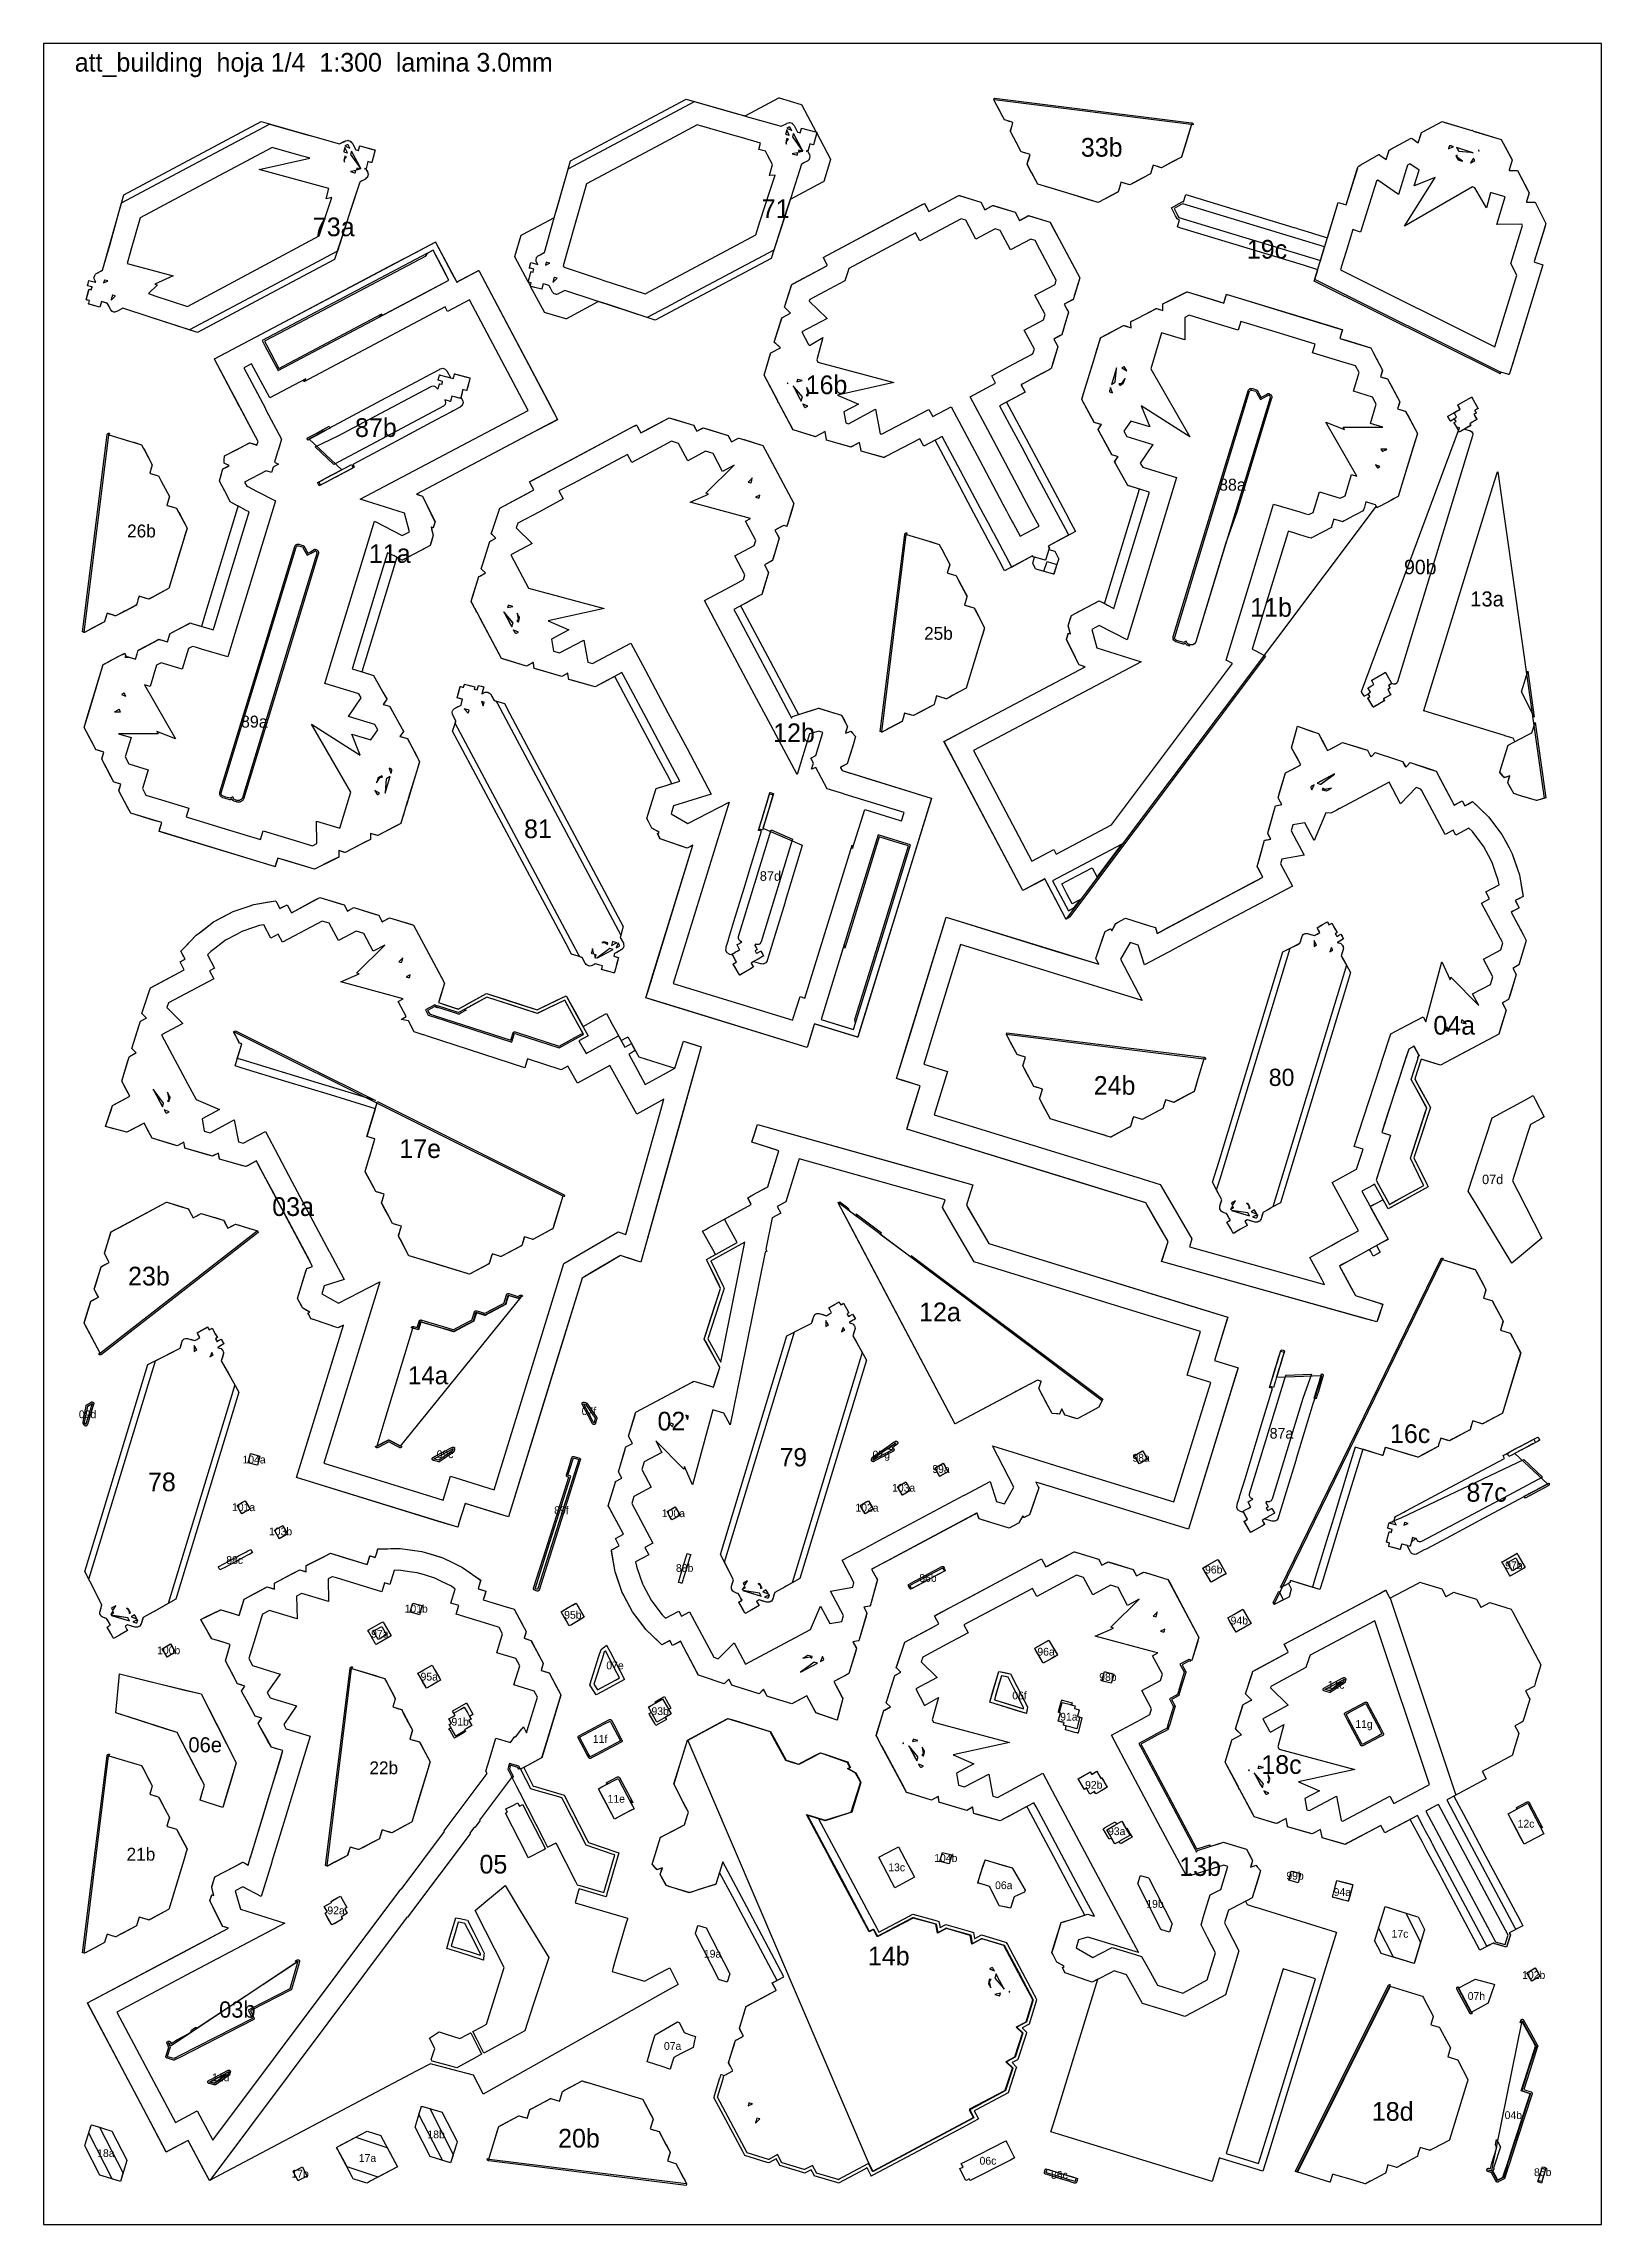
# Model space of a CAD drawing. Header units: millimetres. Extents: x 0 to 500, y 0 to 700.
import ezdxf
from ezdxf.enums import TextEntityAlignment as Align

# ---------------------------------------------------------------- set-up
doc = ezdxf.new("R2010")
doc.units = ezdxf.units.MM
for name, color, linetype in [('CORTE', 1, 'Continuous'), ('GRABADO', 5, 'Continuous'), ('HOJA', 8, 'Continuous')]:
    doc.layers.add(name, color=color, linetype=linetype)

msp = doc.modelspace()

# ---------------------------------------------------------------- texts
at = {"layer": 'GRABADO'}
for s, height, p in [('33b', 6, (339.62, 666.71)), ('73a', 6, (93.12, 641.18)), ('71', 6, (234.99, 647.02)), ('19c', 6, (392.68, 633.99)), ('16b', 6, (251.29, 590.48)), ('87b', 6, (106.65, 576.74)), ('88a', 3.835, (381.57, 558.42)), ('26b', 4.129, (31.4, 543.56)), ('11a', 6, (111.1, 536.32)), ('90b', 4.673, (441.87, 532)), ('11b', 6, (393.98, 519.01)), ('13a', 4.833, (463.3, 521.75)), ('25b', 4.129, (287.22, 510.69)), ('89a', 3.835, (67.63, 482.37)), ('12b', 6, (240.86, 478.79)), ('81', 6, (158.67, 447.96)), ('87d', 3.066, (233.29, 432.81)), ('04a', 6, (452.77, 384.89)), ('80', 5.534, (397.36, 368.19)), ('24b', 6, (343.75, 365.59)), ('17e', 6, (120.86, 345.3)), ('07d', 3.044, (465.1, 335.43)), ('03a', 6, (80.07, 326.69)), ('23b', 6, (33.8, 304.39)), ('12a', 6, (287.7, 292.88)), ('14a', 5.785, (123.4, 272.56)), ('09d', 2.5, (14.09, 260.03)), ('07f', 2.5, (175.03, 261.05)), ('02', 6, (201.51, 257.84)), ('87a', 3.398, (397.31, 253.93)), ('16c', 6, (438.61, 253.82)), ('104a', 2.5, (67.56, 245.5)), ('09c', 2.5, (128.84, 247.21)), ('79', 5.86, (240.66, 246.26)), ('07g', 2.5, (268.85, 247.1)), ('98a', 2.5, (352.26, 246.07)), ('78', 6, (37.96, 238.33)), ('99a', 2.5, (288.04, 242.46)), ('87c', 6, (463.16, 234.97)), ('101a', 2.5, (64.19, 230.2)), ('102a', 2.5, (264.28, 230.05)), ('103a', 2.5, (276.05, 236.44)), ('89f', 2.5, (166.2, 229.22)), ('100a', 2.5, (202.15, 228.27)), ('103b', 2.5, (76.05, 222.44)), ('88c', 2.5, (61.31, 213.23)), ('88b', 2.5, (205.76, 210.68)), ('96b', 2.5, (375.58, 210.18)), ('97b', 2.5, (471.92, 211.58)), ('86b', 2.5, (283.84, 207.51)), ('101b', 2.5, (119.6, 197.64)), ('95b', 2.5, (169.88, 195.66)), ('97a', 2.5, (107.92, 189.58)), ('94b', 2.5, (383.79, 193.82)), ('100b', 2.5, (40.15, 184.27)), ('96a', 2.5, (321.76, 183.83)), ('95a', 2.5, (123.78, 175.81)), ('07e', 2.5, (183.41, 179.42)), ('98b', 2.5, (341.61, 175.69)), ('06f', 2.5, (313.23, 169.78)), ('11c', 2.5, (414.84, 173.18)), ('91b', 2.5, (133.69, 161.34)), ('93b', 2.5, (197.89, 164.74)), ('91a', 2.5, (329.07, 162.96)), ('11g', 2.5, (423.81, 160.61)), ('06e', 4.824, (51.86, 153.94)), ('11f', 2.5, (178.61, 155.81)), ('22b', 4.129, (109.18, 146.56)), ('18c', 6, (397.31, 147.61)), ('92b', 2.5, (337.07, 141.09)), ('11e', 2.5, (183.81, 136.61)), ('93a', 2.5, (344.43, 126.2)), ('12c', 2.5, (475.81, 128.61)), ('21b', 4.129, (31.24, 118.82)), ('05', 6, (144.36, 115.62)), ('13c', 2.5, (273.81, 114.61)), ('104b', 2.5, (289.58, 117.6)), ('13b', 6, (371.21, 114.84)), ('99b', 2.5, (401.67, 111.9)), ('06a', 2.5, (308.19, 108.86)), ('94a', 2.5, (416.85, 106.68)), ('92a', 2.5, (93.86, 100.79)), ('19b', 2.5, (356.72, 102.87)), ('17c', 2.5, (435.36, 93.28)), ('19a', 2.5, (214.72, 86.87)), ('14b', 6, (271.27, 86.15)), ('102b', 2.5, (478.28, 80.05)), ('03b', 5.236, (62.18, 68.97)), ('07h', 2.5, (459.89, 73.32)), ('07a', 2.5, (201.89, 57.27)), ('11d', 2.5, (56.85, 47.19)), ('18d', 6, (433.02, 36.25)), ('04b', 2.5, (471.73, 35.06)), ('18b', 2.5, (125.98, 28.87)), ('20b', 6, (171.83, 27.66)), ('18a', 2.5, (19.98, 22.87)), ('17a', 2.5, (103.95, 21.29)), ('06c', 2.5, (303.11, 20.43)), ('17b', 2.5, (82.32, 16.28)), ('86c', 2.5, (326.05, 15.89)), ('85b', 2.5, (481.17, 16.75))]:
    msp.add_text(s, height=height, dxfattribs=at).set_placement(p, align=Align.MIDDLE_CENTER)
at = {"layer": 'HOJA'}
msp.add_text('att_building  hoja 1/4  1:300  lamina 3.0mm', height=6, dxfattribs=at).set_placement((10, 691))

# ---------------------------------------------------------------- linework, layer by layer
at = {"layer": 'CORTE'}
for points in [[(252.55, 662.96), (252.58, 662.9), (252.57, 662.84), (250.4, 655.73), (250.36, 655.71), (250.28, 655.66), (250.04, 655.54), (239.62, 649.99), (239.52, 649.67), (238.59, 646.8), (233.49, 631.05), (204.55, 615.63), (196.33, 611.25), (181.17, 616.21), (178.11, 617.21), (177.9, 617.1), (167.78, 611.71), (167.7, 611.66), (167.66, 611.64), (160.82, 613.73), (160.77, 613.75), (156.32, 622.08), (156.28, 622.16), (155.61, 623.42), (155.56, 623.52), (151.28, 631.54), (151.23, 631.64), (151.25, 631.69), (151.25, 631.69), (153.33, 638.53), (153.45, 638.6), (153.69, 638.72), (163.93, 644.18), (164.01, 644.49), (164.8, 647.25), (169.08, 662.39), (198.02, 677.82), (206.24, 682.19), (222.65, 677.5), (224.81, 676.89), (225.13, 676.79), (225.35, 676.91), (235.95, 682.56), (236.07, 682.62), (243.18, 680.46), (243.24, 680.44), (247.94, 671.61), (247.94, 671.61), (248.08, 671.57), (248.21, 671.53), (248.14, 671.25), (252.55, 662.96)], [(368.42, 674.08), (368.45, 674.1), (366.64, 668.14), (365.26, 663.62), (365.25, 663.61), (365.25, 663.6), (365.25, 663.6), (365.24, 663.6), (365.24, 663.59), (365.23, 663.58), (365.22, 663.58), (362.47, 662.11), (358.82, 660.17), (358.82, 660.16), (358.81, 660.16), (358.8, 660.16), (358.79, 660.16), (358.78, 660.16), (358.77, 660.16), (358.77, 660.16), (357.59, 660.52), (356.11, 660.97), (355.81, 659.99), (355.27, 658.21), (355.27, 658.2), (355.26, 658.19), (355.26, 658.19), (355.25, 658.18), (355.24, 658.17), (355.24, 658.17), (355.23, 658.17), (352.8, 656.87), (348.65, 654.66), (348.65, 654.66), (348.64, 654.65), (348.63, 654.65), (348.62, 654.65), (348.62, 654.65), (348.61, 654.65), (348.6, 654.65), (347.53, 654.98), (345.79, 655.51), (345.5, 654.56), (344.85, 652.42), (344.85, 652.41), (344.84, 652.4), (344.84, 652.39), (344.83, 652.38), (344.82, 652.38), (344.82, 652.37), (344.82, 652.37), (342.79, 651.29), (338.5, 649.01), (338.5, 649), (338.49, 649), (338.48, 649), (338.46, 649), (338.45, 649), (338.45, 649), (335.54, 649.89), (335.51, 649.9), (335.07, 650.03), (335.04, 650.04), (332.23, 650.9), (319.12, 654.89), (319.11, 654.9), (319.1, 654.9), (319.1, 654.9), (319.09, 654.91), (319.08, 654.91), (319.08, 654.92), (319.07, 654.93), (317.12, 658.6), (316.79, 659.21), (315.71, 661.24), (315.71, 661.24), (315.7, 661.25), (315.7, 661.27), (315.7, 661.28), (315.7, 661.29), (315.7, 661.29), (315.7, 661.3), (316.06, 662.47), (316.65, 664.39), (315.66, 664.69), (315.17, 664.84), (313.84, 665.24), (313.84, 665.25), (313.83, 665.25), (313.82, 665.25), (313.82, 665.26), (313.81, 665.26), (313.8, 665.27), (313.8, 665.28), (313.8, 665.28), (312.22, 668.23), (312.19, 668.3), (311.87, 668.91), (310.29, 671.86), (310.29, 671.86), (310.29, 671.87), (310.29, 671.88), (310.28, 671.89), (310.28, 671.9), (310.28, 671.9), (310.29, 671.91), (310.29, 671.91), (310.73, 673.36), (311.13, 674.68), (309.88, 675.06), (308.47, 675.49), (308.47, 675.49), (308.46, 675.49), (308.45, 675.5), (308.45, 675.5), (308.44, 675.51), (308.44, 675.51), (308.43, 675.52), (308.43, 675.52), (306.85, 678.48), (306.84, 678.51), (305.1, 681.78), (305.02, 681.92), (305.02, 681.93), (305.01, 681.93), (305.01, 681.94), (305.01, 681.95), (305.01, 681.96), (305.01, 681.96), (305.01, 681.97), (305.02, 681.98), (305.02, 681.98), (305.02, 681.99), (305.03, 682), (305.03, 682), (305.03, 682.01), (305.04, 682.02), (305.05, 682.02), (305.05, 682.02), (305.06, 682.03), (305.07, 682.03), (305.08, 682.03), (305.08, 682.03), (305.09, 682.03), (305.09, 682.03), (368.37, 674.12), (368.37, 674.12), (368.38, 674.12), (368.38, 674.11), (368.39, 674.11), (368.41, 674.1), (368.41, 674.09), (368.42, 674.09), (368.42, 674.08)], [(103.92, 658.91), (103.98, 658.8), (104.14, 658.07), (104.17, 657.96), (103.95, 657.24), (103.92, 657.13), (103.36, 656.61), (103.29, 656.54), (101.63, 655.66), (101.46, 655.57), (98.41, 646.14), (93.41, 630.72), (69.6, 618.03), (49.36, 607.25), (34.52, 612.1), (25.45, 615.07), (23.74, 614.16), (23.39, 613.97), (22.79, 613.83), (22.7, 613.81), (22.61, 613.84), (22.01, 614.02), (21.95, 614.09), (21.53, 614.54), (20.5, 616.48), (20.39, 616.68), (20.23, 616.72), (18.54, 617.18), (18.13, 615.68), (18.07, 615.44), (14.87, 616.3), (14.53, 616.39), (14.41, 616.43), (14.44, 616.56), (14.47, 616.66), (14.7, 617.5), (13.91, 617.71), (13.82, 617.74), (13.68, 617.78), (14.48, 620.77), (14.58, 621.13), (15.28, 620.94), (15.53, 621.87), (15.54, 621.89), (15.48, 621.91), (14.09, 622.28), (14.15, 622.5), (14.55, 624), (16.76, 623.41), (16.81, 623.4), (16.32, 624.32), (16.24, 624.47), (16.25, 624.99), (16.25, 625.06), (16.4, 625.54), (16.42, 625.61), (16.69, 626.04), (16.74, 626.1), (18.73, 627.17), (18.94, 627.28), (21.6, 636.66), (25.79, 651.49), (49.6, 664.18), (69.84, 674.96), (83.34, 671.1), (85.22, 670.57), (94.96, 667.78), (96.53, 668.62), (96.85, 668.79), (97.55, 668.95), (97.65, 668.98), (97.75, 668.95), (98.44, 668.74), (98.51, 668.66), (99, 668.14), (99.13, 667.89), (100.18, 665.92), (100.82, 665.75), (100.91, 665.73), (101.05, 665.69), (101.4, 666.99), (101.41, 667.04), (101.45, 667.18), (105.69, 666.04), (106.12, 665.92), (106.27, 665.88), (106.4, 665.85), (106.32, 665.55), (106.3, 665.49), (106.23, 665.21), (105.31, 661.81), (105.13, 661.86), (104.11, 662.13), (104.11, 662.12), (103.87, 661.25), (103.5, 659.87), (103.47, 659.75), (103.92, 658.91)], [(224.05, 669.82), (221.98, 670.42), (209.74, 673.91), (198.01, 667.66), (174.26, 654.98), (170.43, 641.46), (166.8, 628.62), (166.95, 628.34), (166.95, 628.34), (167.03, 628.2), (178.94, 624.3), (179.49, 624.12), (193.09, 619.67), (198.1, 622.34), (204.69, 625.85), (228.57, 638.59), (229.92, 642.76), (233.23, 652.96), (234.79, 657.78), (232.97, 657.65), (233.93, 661.24), (232.22, 664.45), (231.69, 665.45), (229.55, 666.02), (230.11, 668.09), (224.05, 669.82)], [(238.19, 671.18), (238.13, 670.96), (239.24, 670.66), (239.35, 670.63), (238.65, 672.07), (238.51, 672.35), (238.19, 671.18)], [(238.74, 672.73), (240.13, 672.14), (240.13, 672.15), (239.67, 673), (239.64, 673.04), (239.49, 673.2), (239.49, 673.2), (239.41, 673.22), (239.38, 673.21), (239.16, 673.16), (239.02, 673.09), (238.52, 672.82), (238.74, 672.73)], [(458.66, 672.21), (458.71, 672.13), (458.81, 671.95), (459.44, 671.76), (467.86, 669.19), (471.11, 663.09), (471.38, 662.58), (470.41, 659.39), (470.37, 659.24), (472.82, 659.3), (473.1, 659.31), (476.51, 652.7), (476.83, 652.07), (475.97, 649.23), (475.92, 649.07), (478.41, 649.09), (478.74, 649.1), (481.83, 642.93), (482.17, 642.25), (482.17, 642.22), (481.81, 641.02), (478.46, 630.06), (478.56, 629.88), (478.59, 629.81), (478.59, 629.81), (480.93, 629.09), (481.19, 629.01), (471.27, 596.46), (470.45, 593.74), (470.12, 593.84), (470.1, 593.85), (467.66, 594.59), (467.63, 594.51), (408, 624.29), (408.96, 627.43), (404.35, 628.84), (399.75, 630.24), (364.71, 640.92), (363.92, 641.16), (364.61, 643.44), (364.09, 643.6), (363.87, 643.67), (363.81, 643.8), (363.8, 643.82), (363.32, 644.75), (362, 647.32), (364.53, 648.72), (365.44, 649.23), (365.47, 649.24), (365.59, 649.31), (365.9, 649.22), (365.92, 649.21), (366.63, 651.56), (401.25, 641.01), (401.35, 640.98), (401.36, 640.98), (402.11, 640.75), (402.64, 640.58), (403.39, 640.36), (406.91, 639.28), (408.27, 638.87), (412.09, 637.7), (415.54, 649.02), (417.11, 648.54), (417.13, 648.54), (417.32, 648.48), (418.1, 648.24), (421.55, 659.36), (421.94, 660.6), (422.61, 660.98), (428.59, 664.36), (428.63, 664.36), (428.88, 664.19), (430.94, 662.78), (431.75, 665.45), (431.85, 665.78), (432.47, 666.12), (438.99, 669.7), (439.22, 669.54), (441.22, 668.13), (442.14, 671.15), (442.24, 671.46), (442.74, 671.73), (448.85, 674.99), (449.58, 674.76), (458.42, 672.07), (458.66, 672.21)], [(84.35, 663.53), (82.67, 664.01), (73.34, 666.68), (49.59, 654.02), (30.98, 644.1), (28.04, 633.74), (26.81, 629.39), (41.54, 625.43), (35.68, 622.83), (36.54, 622.6), (33.67, 619.75), (35.72, 619.08), (46.13, 615.67), (69.74, 628.25), (88.49, 638.25), (92.08, 649.32), (92.48, 650.57), (90.67, 650.16), (91.57, 653.53), (69.15, 659.57), (85.5, 663.2), (84.35, 663.53)], [(96.37, 665.46), (96.32, 665.28), (97.46, 664.97), (97.54, 664.95), (96.81, 666.42), (96.7, 666.67), (96.37, 665.46)], [(97.86, 667.32), (97.83, 667.35), (97.68, 667.51), (97.68, 667.51), (97.6, 667.54), (97.57, 667.53), (97.34, 667.48), (97.22, 667.41), (96.71, 667.14), (96.88, 667.06), (98.32, 666.45), (97.86, 667.32)], [(101.83, 659.82), (101.85, 659.82), (101.36, 660.74), (98.82, 665.51), (98.79, 665.37), (98.54, 664.43), (101.83, 659.82)], [(238.54, 669.51), (238.49, 669.31), (238.18, 668.16), (238.41, 667.72), (238.42, 667.71), (238.42, 668.63), (239.06, 669.37), (239.04, 669.38), (238.54, 669.51)], [(243.62, 665.5), (243.67, 665.51), (243.1, 666.56), (240.64, 671.19), (240.59, 671.01), (240.35, 670.12), (243.62, 665.5)], [(242.4, 665.75), (242.33, 665.5), (242.25, 665.19), (243.47, 665.46), (242.4, 665.75)], [(244.9, 665.34), (245.1, 665.46), (245.09, 665.48), (244.99, 665.67), (244.9, 665.34)], [(452.3, 666.83), (452.52, 666.92), (451.82, 667.14), (451.58, 667.21), (451.36, 667.22), (451.32, 667.22), (451.25, 667.18), (451.25, 667.18), (451.13, 667), (451.11, 666.95), (450.91, 666.3), (450.9, 666.27), (452.3, 666.83)], [(454.12, 665.62), (454.22, 665.44), (454.23, 665.43), (458, 665.11), (458.86, 664.99), (454.73, 666.25), (453.55, 666.61), (454.12, 665.62)], [(460.7, 665.49), (460.75, 665.68), (460.76, 665.71), (460.53, 665.78), (460.7, 665.49)], [(96.73, 663.83), (96.68, 663.66), (96.37, 662.47), (96.58, 662.08), (96.61, 662.01), (96.61, 662.95), (97.25, 663.69), (96.73, 663.83)], [(100.58, 660.06), (100.53, 659.85), (100.43, 659.5), (101.65, 659.78), (100.58, 660.06)], [(240.71, 664.7), (240.3, 664.6), (241.54, 664.27), (241.82, 664.19), (242.04, 664.99), (240.71, 664.7)], [(438.53, 661.46), (437.72, 661.01), (434.86, 651.62), (428.26, 656.13), (427.8, 655.87), (422.72, 639.52), (420.2, 640.29), (418.06, 633.26), (416.52, 628.22), (416.37, 627.73), (416.28, 627.42), (465.85, 602.66), (472.85, 625.66), (472.36, 626.63), (472.32, 626.71), (470.94, 629.4), (474.66, 641.6), (474.44, 642.06), (466.44, 641.99), (469.12, 650.78), (464.77, 652.11), (464.36, 652.1), (463.08, 647.32), (459.38, 653.75), (458.59, 653.99), (436.76, 641.42), (446.69, 657.03), (439.93, 654.31), (441.48, 659.37), (438.53, 661.46)], [(453.32, 663.98), (453.25, 663.94), (453.79, 663), (453.96, 662.93), (453.97, 662.72), (454.13, 662.67), (454.94, 662.42), (455.22, 662.34), (455.37, 662.29), (453.77, 663.43), (453.73, 663.97), (453.72, 664.21), (453.32, 663.98)], [(457.97, 661.71), (458.06, 661.77), (459.33, 662.5), (459.18, 662.77), (458.92, 663.21), (457.97, 661.71)], [(235.6, 584.9), (235.62, 584.97), (235.68, 585.18), (235.61, 585.32), (231.23, 593.53), (233.36, 600.53), (233.42, 600.7), (236.49, 602.34), (234.6, 604.15), (234.52, 604.22), (236.93, 611.78), (237, 611.99), (239.76, 613.46), (237.84, 615.35), (237.75, 615.43), (240.09, 622.49), (240.16, 622.7), (240.18, 622.72), (240.49, 622.88), (251.4, 628.7), (251.47, 628.91), (251.49, 628.97), (250.27, 631.26), (250.21, 631.37), (282.02, 648.32), (282.75, 648.71), (282.82, 648.58), (282.82, 648.58), (284.12, 646.14), (293.52, 651.14), (293.8, 651.29), (294.02, 651.23), (300.79, 649.16), (300.84, 649.07), (302.11, 646.68), (304.69, 648.06), (304.88, 648), (311.88, 645.86), (311.93, 645.78), (313.27, 643.25), (316.15, 644.79), (316.32, 644.74), (323.05, 642.68), (323.15, 642.49), (323.16, 642.49), (323.17, 642.46), (323.17, 642.46), (323.26, 642.3), (332.58, 624.79), (330.83, 619.02), (330.53, 618.06), (330.48, 617.89), (330.39, 617.84), (327.6, 616.36), (328.37, 614.91), (328.75, 614.21), (329, 613.75), (327.47, 608.75), (327.44, 608.64), (327.13, 607.62), (326.8, 606.56), (326.34, 606.31), (324.23, 605.18), (325.3, 603.17), (325.55, 602.71), (323.87, 597.21), (323.86, 597.16), (323.51, 596.01), (323.42, 595.71), (322.71, 595.33), (320.32, 594.04), (318.7, 593.16), (314.3, 590.79), (313.77, 590.5), (313.8, 590.45), (315.03, 588.14), (309.04, 584.95), (318.55, 567.1), (327.95, 549.47), (329.68, 546.22), (331.19, 543.39), (322.44, 538.73), (322.81, 538.05), (322.68, 537.64), (324.52, 537.05), (324.59, 537.03), (325.8, 534.76), (325.84, 534.68), (324.29, 529.87), (324.28, 529.83), (324.24, 529.69), (324.12, 529.72), (324.1, 529.73), (318.55, 531.33), (318.46, 531.36), (318.42, 531.43), (317.46, 533.23), (318.01, 535.16), (317.6, 535.28), (317.59, 535.31), (317.44, 535.58), (308.46, 530.79), (308.33, 531.04), (308.12, 531.42), (308.12, 531.43), (306.57, 534.33), (305.49, 536.35), (303.97, 539.22), (296.79, 552.69), (294.03, 557.87), (286.11, 572.73), (282.49, 570.8), (281.67, 572.33), (281.67, 572.34), (281.64, 572.39), (281.23, 573.16), (270.11, 567.31), (269.78, 567.13), (269.56, 567.19), (262.42, 569.18), (262.39, 569.21), (262.37, 569.31), (261.87, 571.96), (259.21, 570.54), (259.11, 570.49), (258.9, 570.55), (251.28, 572.76), (251.27, 572.86), (250.82, 575.45), (247.84, 573.86), (247.75, 573.81), (247.57, 573.86), (240.58, 575.99), (240.47, 576.19), (235.87, 584.82), (235.6, 584.9)], [(364.07, 644.74), (364.34, 644.22), (372.84, 641.63), (409.85, 630.35), (410.09, 631.12), (411.18, 634.72), (402.72, 637.3), (365.67, 648.59), (365.16, 648.31), (362.88, 647.05), (364.07, 644.74)], [(257.44, 578.26), (258.33, 578), (266.99, 582.62), (268.47, 574.76), (268.98, 574.62), (284.13, 582.6), (285.37, 580.27), (291.27, 583.41), (300.47, 566.15), (302.53, 562.28), (307.89, 552.21), (309.03, 550.07), (309.84, 548.56), (311, 546.39), (311, 546.39), (311.15, 546.11), (313.41, 541.85), (319.51, 545.1), (317.34, 549.17), (314.77, 553.99), (312.62, 558.01), (307.75, 567.16), (303.89, 574.4), (297.36, 586.66), (305.56, 591.02), (304.32, 593.35), (311.2, 597.06), (315.48, 599.38), (317.07, 600.24), (317.56, 600.5), (318.01, 601.97), (314.76, 608.07), (320.95, 611.37), (321.45, 613.03), (318.13, 619.25), (324.63, 622.71), (325.04, 624.07), (319.8, 633.9), (318.24, 636.83), (316.89, 637.24), (310.39, 633.78), (307.07, 640.01), (305.42, 640.51), (299.23, 637.21), (295.98, 643.31), (294.54, 643.75), (281.24, 636.67), (279.87, 639.24), (258.48, 627.85), (258.13, 626.74), (257.19, 623.85), (245.93, 617.85), (245.77, 617.37), (251.46, 611.76), (243.35, 607.44), (245.49, 603.42), (245.79, 603.14), (250.08, 605.62), (248.15, 598.45), (248.53, 597.72), (272.86, 591.17), (254.81, 587.16), (261.51, 584.31), (256.83, 581.82), (257.44, 578.26)], [(113.19, 534.44), (103.47, 502.56), (102.4, 499.05), (102.35, 498.88), (102.18, 498.33), (102.22, 498.32), (105.86, 497.21), (105.87, 497.21), (105.87, 497.21), (105.88, 497.21), (105.88, 497.2), (105.89, 497.19), (105.89, 497.19), (105.9, 497.19), (105.9, 497.18), (108.91, 491.85), (110.15, 489.65), (110.16, 489.65), (110.16, 489.64), (110.16, 489.63), (110.16, 489.62), (110.16, 489.61), (110.16, 489.61), (110.16, 489.6), (110.16, 489.59), (110.16, 489.59), (110.15, 489.58), (110.15, 489.58), (109.31, 488.34), (109.02, 487.91), (109.54, 487.75), (111.04, 487.3), (111.05, 487.29), (111.06, 487.29), (111.07, 487.28), (111.07, 487.28), (111.08, 487.27), (111.08, 487.27), (111.08, 487.26), (114.2, 481.59), (115.49, 479.26), (115.49, 479.25), (115.49, 479.25), (115.49, 479.24), (115.5, 479.23), (115.5, 479.22), (115.5, 479.21), (115.49, 479.21), (115.49, 479.2), (115.49, 479.19), (115.49, 479.19), (115.48, 479.18), (114.66, 478.02), (114.38, 477.62), (115, 477.44), (116.74, 476.91), (116.74, 476.91), (116.74, 476.9), (116.75, 476.9), (116.77, 476.89), (116.77, 476.88), (116.77, 476.88), (116.78, 476.87), (119.54, 471.7), (120.67, 469.56), (120.68, 469.56), (120.68, 469.55), (120.68, 469.54), (120.68, 469.54), (120.68, 469.53), (120.68, 469.52), (120.68, 469.51), (120.68, 469.51), (119.79, 466.6), (117.06, 457.64), (116.98, 457.37), (116.74, 456.59), (115.61, 452.88), (115.53, 452.61), (114.65, 449.74), (114.65, 449.73), (114.65, 449.72), (114.65, 449.72), (114.64, 449.71), (114.63, 449.71), (114.63, 449.7), (114.62, 449.7), (114.62, 449.69), (112.48, 448.56), (107.31, 445.8), (107.3, 445.79), (107.29, 445.79), (107.28, 445.79), (107.27, 445.79), (107.26, 445.79), (106.54, 446.01), (104.9, 446.51), (104.93, 445.19), (104.95, 444.6), (104.95, 444.6), (104.94, 444.59), (104.94, 444.58), (104.94, 444.58), (104.94, 444.57), (104.93, 444.56), (104.93, 444.56), (104.92, 444.55), (104.92, 444.55), (104.91, 444.54), (102.54, 443.32), (96.78, 440.35), (96.78, 440.35), (96.77, 440.34), (96.76, 440.34), (96.75, 440.34), (96.74, 440.34), (96.73, 440.35), (96.11, 440.53), (94.71, 440.96), (94.72, 439.57), (94.72, 438.95), (94.72, 438.94), (94.72, 438.94), (94.72, 438.93), (94.72, 438.92), (94.71, 438.91), (94.71, 438.91), (94.71, 438.9), (94.7, 438.9), (94.69, 438.89), (94.68, 438.89), (92.43, 437.75), (86.95, 435.01), (86.94, 435), (86.93, 435), (86.91, 435), (86.9, 435), (86.9, 435), (78.52, 437.56), (75.14, 438.59), (74.56, 436.68), (74.31, 435.87), (74.31, 435.86), (74.31, 435.85), (74.31, 435.85), (74.3, 435.84), (74.29, 435.83), (74.28, 435.83), (74.28, 435.82), (74.27, 435.82), (74.26, 435.82), (74.25, 435.81), (74.24, 435.81), (74.23, 435.82), (73.71, 435.97), (73.03, 436.18), (50.45, 443.06), (38.84, 446.6), (37.85, 446.9), (37.13, 447.12), (37.12, 447.12), (37.11, 447.13), (37.1, 447.13), (37.09, 447.14), (37.08, 447.15), (37.08, 447.16), (37.08, 447.16), (37.08, 447.17), (37.07, 447.18), (37.07, 447.19), (37.07, 447.2), (37.07, 447.2), (37.07, 447.21), (37.32, 448.03), (37.9, 449.94), (35.07, 450.8), (28.02, 452.95), (28.01, 452.95), (28.01, 452.95), (28, 452.96), (27.99, 452.97), (27.98, 452.98), (27.98, 452.98), (26.86, 455.07), (24.17, 460.13), (24.16, 460.14), (24.16, 460.15), (24.16, 460.15), (24.16, 460.16), (24.16, 460.17), (24.16, 460.18), (24.16, 460.19), (24.35, 460.82), (24.79, 462.27), (23.27, 462.73), (22.61, 462.93), (22.6, 462.94), (22.6, 462.94), (22.59, 462.94), (22.59, 462.95), (22.58, 462.95), (22.57, 462.96), (22.57, 462.97), (22.57, 462.97), (21.43, 465.11), (18.66, 470.3), (18.66, 470.31), (18.65, 470.32), (18.65, 470.33), (18.65, 470.34), (18.65, 470.35), (18.65, 470.36), (18.65, 470.36), (18.86, 471.03), (19.33, 472.59), (17.57, 473.12), (16.82, 473.35), (16.81, 473.35), (16.8, 473.36), (16.8, 473.36), (16.79, 473.36), (16.78, 473.37), (16.78, 473.38), (16.77, 473.39), (15.67, 475.45), (13.01, 480.45), (13.01, 480.46), (13, 480.46), (13, 480.47), (13, 480.48), (13, 480.49), (13, 480.5), (13, 480.51), (14.8, 486.39), (19.14, 500.66), (19.14, 500.66), (19.15, 500.67), (19.15, 500.68), (19.16, 500.68), (19.16, 500.69), (19.17, 500.69), (19.17, 500.7), (20.87, 501.6), (21.51, 501.94), (24.98, 503.79), (25.31, 503.96), (25.85, 504.24), (25.85, 504.24), (25.86, 504.24), (25.89, 504.26), (25.9, 504.26), (25.91, 504.26), (25.92, 504.26), (25.93, 504.26), (25.93, 504.26), (25.94, 504.26), (25.95, 504.26), (25.95, 504.26), (25.96, 504.25), (25.97, 504.25), (25.97, 504.25), (25.98, 504.24), (25.98, 504.24), (25.99, 504.23), (25.99, 504.23), (26.3, 503.61), (26.45, 503.32), (26.45, 503.32), (26.46, 503.31), (26.46, 503.3), (26.47, 503.29), (26.47, 503.28), (26.47, 503.27), (26.47, 503.26), (26.46, 503.24), (26.46, 503.24), (26.45, 503.23), (26.45, 503.22), (26.44, 503.22), (26.44, 503.21), (26.43, 503.21), (26.18, 503.08), (26.06, 503.02), (27.41, 503.05), (27.42, 503.05), (29.5, 502.42), (30.03, 504.16), (30.29, 505), (30.35, 505.22), (30.35, 505.23), (30.36, 505.23), (30.36, 505.24), (30.37, 505.24), (30.37, 505.25), (30.38, 505.26), (30.38, 505.26), (30.39, 505.26), (35.45, 507.96), (35.56, 508.02), (36.6, 508.58), (36.97, 508.77), (36.97, 508.77), (36.98, 508.78), (36.99, 508.78), (37, 508.78), (37, 508.78), (37.01, 508.78), (37.02, 508.78), (37.02, 508.78), (37.21, 508.72), (39.79, 507.93), (40.54, 510.39), (40.6, 510.59), (40.6, 510.6), (40.6, 510.6), (40.61, 510.61), (40.61, 510.61), (40.61, 510.62), (40.62, 510.63), (40.63, 510.63), (40.63, 510.63), (46.29, 513.65), (46.35, 513.68), (46.75, 513.9), (47.03, 514.04), (47.03, 514.05), (47.04, 514.05), (47.05, 514.05), (47.06, 514.05), (47.07, 514.05), (47.07, 514.05), (47.08, 514.05), (47.08, 514.05), (47.92, 513.8), (50.58, 513.01), (50.74, 512.96), (50.99, 513.77), (52.09, 517.36), (62.27, 550.78), (62.48, 551.46), (62.49, 551.5), (62.43, 551.53), (60.04, 552.78), (60.03, 552.78), (60.02, 552.79), (60.02, 552.79), (60.01, 552.8), (60.01, 552.8), (60.01, 552.81), (58.14, 556.34), (56.44, 559.56), (56.44, 559.56), (56.43, 559.57), (56.43, 559.58), (56.43, 559.58), (56.43, 559.59), (56.43, 559.6), (56.43, 559.61), (56.43, 559.61), (57.02, 561.63), (57.55, 563.46), (57.56, 563.46), (57.56, 563.47), (57.56, 563.48), (57.57, 563.48), (57.57, 563.49), (57.58, 563.49), (57.58, 563.5), (57.59, 563.5), (58.7, 564.09), (59.58, 564.55), (58.8, 564.91), (57.97, 565.29), (57.96, 565.29), (57.96, 565.3), (57.95, 565.3), (57.95, 565.31), (57.94, 565.31), (57.94, 565.32), (57.93, 565.33), (57.93, 565.33), (57.93, 565.34), (57.93, 565.35), (57.93, 565.35), (57.93, 565.36), (58, 566.42), (58.07, 567.59), (58.07, 567.59), (58.08, 567.6), (58.08, 567.61), (58.08, 567.62), (58.09, 567.62), (58.09, 567.63), (58.09, 567.63), (58.1, 567.64), (58.11, 567.65), (58.11, 567.65), (61.92, 569.66), (66.12, 571.88), (66.13, 571.88), (66.14, 571.89), (66.14, 571.89), (66.15, 571.89), (66.16, 571.89), (66.16, 571.89), (66.17, 571.88), (67.82, 571.36), (68.48, 571.15), (68.57, 571.46), (68.83, 572.3), (62.78, 583.75), (62.48, 584.31), (54.85, 598.74), (54.85, 598.75), (54.84, 598.76), (54.84, 598.76), (54.83, 598.77), (54.83, 598.78), (54.83, 598.79), (54.83, 598.79), (54.83, 598.8), (54.83, 598.81), (54.83, 598.82), (54.84, 598.82), (54.84, 598.83), (54.85, 598.84), (54.85, 598.84), (54.85, 598.85), (54.86, 598.85), (54.87, 598.86), (54.87, 598.86), (104.07, 624.87), (125.72, 636.32), (125.72, 636.32), (125.73, 636.32), (125.74, 636.33), (125.74, 636.33), (125.75, 636.33), (125.76, 636.33), (125.77, 636.33), (125.77, 636.32), (125.78, 636.32), (125.79, 636.32), (125.79, 636.31), (125.8, 636.31), (125.8, 636.31), (125.81, 636.3), (125.81, 636.29), (125.82, 636.29), (131.18, 626.14), (132.6, 623.46), (134.03, 624.22), (139.58, 627.16), (139.59, 627.16), (139.6, 627.16), (139.6, 627.17), (139.61, 627.17), (139.62, 627.17), (139.62, 627.17), (139.63, 627.17), (139.64, 627.16), (139.65, 627.16), (139.65, 627.16), (139.66, 627.15), (139.67, 627.15), (139.67, 627.14), (139.68, 627.14), (139.68, 627.13), (139.68, 627.13), (159.56, 589.53), (164.93, 579.39), (164.93, 579.38), (164.93, 579.37), (164.93, 579.37), (164.93, 579.36), (164.93, 579.35), (164.93, 579.35), (164.93, 579.34), (164.93, 579.33), (164.93, 579.33), (164.92, 579.32), (164.92, 579.31), (164.92, 579.31), (164.91, 579.3), (164.91, 579.3), (164.9, 579.29), (164.9, 579.29), (155.25, 574.19), (119.66, 555.37), (119.93, 555.28), (121.57, 554.76), (121.57, 554.76), (121.58, 554.76), (121.59, 554.75), (121.59, 554.75), (121.6, 554.74), (121.6, 554.74), (121.61, 554.73), (121.61, 554.72), (123.04, 551.8), (125.62, 546.55), (125.62, 546.54), (125.62, 546.53), (125.63, 546.53), (125.63, 546.52), (125.63, 546.51), (125.63, 546.51), (125.62, 546.5), (125.62, 546.49), (125.41, 545.84), (125.04, 544.66), (125.04, 544.66), (125.04, 544.65), (125.03, 544.65), (125.03, 544.64), (125.02, 544.63), (125.02, 544.63), (125.01, 544.62), (125, 544.62), (125, 544.62), (124.99, 544.62), (124.98, 544.61), (124.98, 544.61), (124.97, 544.61), (124.96, 544.61), (124.95, 544.62), (124.95, 544.62), (124.47, 544.77), (124.34, 544.81), (124.58, 543.97), (125.06, 542.21), (125.06, 542.21), (125.06, 542.2), (125.06, 542.19), (125.06, 542.19), (125.06, 542.18), (125.06, 542.17), (124.42, 540.08), (124.07, 538.92), (124.06, 538.91), (124.06, 538.91), (124.06, 538.9), (124.05, 538.89), (124.05, 538.89), (124.04, 538.88), (124.04, 538.88), (124.03, 538.88), (120.86, 537.2), (115.15, 534.18), (115.15, 534.18), (115.14, 534.17), (115.13, 534.17), (115.12, 534.17), (115.12, 534.17), (115.11, 534.17), (115.1, 534.17), (115.1, 534.17), (115.09, 534.18), (115.09, 534.18), (113.38, 535.07), (113.19, 534.44)], [(79.69, 609.68), (70.19, 604.66), (71.05, 603.03), (75.27, 595.05), (120.6, 619.01), (130.11, 624.04), (129.25, 625.67), (125.03, 633.65), (79.69, 609.68)], [(161.08, 628.9), (162.21, 629.4), (162.44, 629.5), (161.51, 629.75), (161.33, 629.8), (161.08, 628.9)], [(164.03, 624.89), (163.88, 624.93), (163.69, 624.23), (163.64, 624.05), (163.45, 623.35), (164.68, 624.57), (164.8, 624.69), (164.03, 624.89)], [(155.49, 582.26), (136.73, 617.73), (136.71, 617.72), (129.68, 614), (128.9, 615.48), (83.48, 591.47), (84.18, 592.4), (72.56, 586.26), (66.76, 597.23), (64.27, 595.91), (71.17, 582.84), (71.26, 582.67), (71.35, 582.5), (76.37, 573.02), (75.26, 569.4), (75.22, 569.27), (74.1, 565.6), (75.41, 565), (73.64, 564.07), (73.11, 562.33), (71.39, 562.88), (64.52, 559.25), (65.18, 557.99), (65.41, 557.87), (65.53, 557.81), (68.28, 556.38), (74.38, 553.21), (66.49, 527.33), (61.41, 510.66), (59.12, 503.15), (50.7, 505.67), (48.76, 506.25), (47.81, 506.53), (46.46, 505.81), (44.44, 499.2), (37.73, 501.24), (36.21, 500.44), (34.15, 493.68), (32.38, 494.22), (42.36, 476.89), (36.38, 479.2), (36.82, 478.43), (24.03, 478.47), (28.07, 477.24), (26.19, 471.06), (27.39, 468.79), (33.53, 466.92), (31.69, 460.89), (32.8, 458.81), (37.86, 457.27), (46.64, 454.59), (45.79, 451.8), (58.61, 447.89), (69.64, 444.53), (70.49, 447.32), (79.67, 444.52), (86.29, 442.51), (87.69, 443.21), (87.63, 450.44), (95.08, 448.17), (98.59, 459.68), (86.02, 481.52), (101.62, 471.59), (98.9, 478.34), (105, 476.48), (107.26, 479.68), (106.31, 481.42), (97.86, 484), (101.94, 489.96), (101.17, 491.33), (100.82, 491.43), (99.74, 491.76), (90.31, 494.63), (92.44, 501.64), (101.15, 530.19), (102.75, 535.44), (106.18, 546.7), (115.09, 542.07), (117.49, 543.33), (115.86, 549.23), (101.63, 553.76), (155.5, 582.24), (155.49, 582.26)], [(340.75, 520.89), (350.46, 552.76), (351.53, 556.28), (351.58, 556.45), (351.75, 556.99), (351.72, 557), (348.07, 558.11), (348.07, 558.12), (348.06, 558.12), (348.06, 558.12), (348.05, 558.13), (348.05, 558.13), (348.04, 558.14), (348.04, 558.14), (348.03, 558.15), (345.02, 563.48), (343.78, 565.68), (343.78, 565.68), (343.78, 565.69), (343.77, 565.7), (343.77, 565.71), (343.77, 565.71), (343.77, 565.72), (343.77, 565.73), (343.78, 565.73), (343.78, 565.74), (343.78, 565.75), (343.78, 565.75), (344.63, 566.99), (344.92, 567.41), (344.4, 567.57), (342.89, 568.03), (342.89, 568.03), (342.88, 568.04), (342.87, 568.05), (342.86, 568.05), (342.86, 568.06), (342.86, 568.06), (342.85, 568.06), (339.73, 573.73), (338.45, 576.07), (338.45, 576.07), (338.44, 576.08), (338.44, 576.09), (338.44, 576.1), (338.44, 576.1), (338.44, 576.11), (338.44, 576.12), (338.44, 576.13), (338.45, 576.13), (338.45, 576.14), (338.45, 576.15), (339.27, 577.31), (339.55, 577.7), (338.94, 577.89), (337.2, 578.42), (337.19, 578.42), (337.19, 578.42), (337.18, 578.43), (337.17, 578.44), (337.17, 578.44), (337.16, 578.45), (337.16, 578.45), (334.4, 583.63), (333.26, 585.77), (333.26, 585.77), (333.26, 585.78), (333.26, 585.79), (333.25, 585.79), (333.25, 585.8), (333.25, 585.81), (333.26, 585.82), (333.26, 585.82), (334.14, 588.73), (336.87, 597.69), (336.96, 597.96), (337.19, 598.73), (338.32, 602.45), (338.41, 602.72), (339.28, 605.59), (339.28, 605.6), (339.29, 605.6), (339.29, 605.61), (339.3, 605.62), (339.3, 605.62), (339.31, 605.63), (339.31, 605.63), (339.32, 605.63), (341.45, 606.77), (346.63, 609.53), (346.63, 609.53), (346.65, 609.54), (346.66, 609.54), (346.67, 609.54), (346.68, 609.54), (347.4, 609.32), (349.04, 608.82), (349, 610.14), (348.99, 610.73), (348.99, 610.73), (348.99, 610.74), (348.99, 610.75), (349, 610.75), (349, 610.76), (349, 610.76), (349.01, 610.77), (349.01, 610.78), (349.02, 610.78), (349.03, 610.79), (351.4, 612.01), (357.15, 614.98), (357.16, 614.98), (357.17, 614.98), (357.18, 614.99), (357.19, 614.99), (357.2, 614.98), (357.2, 614.98), (357.82, 614.79), (359.23, 614.37), (359.22, 615.76), (359.21, 616.38), (359.21, 616.38), (359.21, 616.39), (359.22, 616.4), (359.22, 616.4), (359.22, 616.41), (359.23, 616.42), (359.23, 616.42), (359.24, 616.43), (359.24, 616.44), (359.25, 616.44), (361.51, 617.57), (366.98, 620.32), (366.99, 620.33), (367.01, 620.33), (367.02, 620.33), (367.03, 620.33), (367.04, 620.32), (375.41, 617.77), (378.79, 616.74), (379.37, 618.65), (379.62, 619.46), (379.62, 619.47), (379.63, 619.47), (379.63, 619.48), (379.64, 619.49), (379.64, 619.49), (379.65, 619.5), (379.66, 619.5), (379.67, 619.51), (379.68, 619.51), (379.69, 619.51), (379.7, 619.51), (379.71, 619.51), (380.22, 619.35), (380.91, 619.15), (403.49, 612.26), (415.09, 608.73), (416.08, 608.43), (416.81, 608.2), (416.82, 608.2), (416.83, 608.2), (416.83, 608.19), (416.84, 608.19), (416.85, 608.17), (416.86, 608.17), (416.86, 608.16), (416.86, 608.16), (416.86, 608.15), (416.86, 608.14), (416.86, 608.13), (416.86, 608.12), (416.86, 608.12), (416.61, 607.3), (416.03, 605.39), (418.87, 604.53), (425.91, 602.38), (425.92, 602.38), (425.93, 602.37), (425.94, 602.37), (425.95, 602.36), (425.96, 602.35), (425.96, 602.35), (427.07, 600.26), (429.77, 595.19), (429.77, 595.19), (429.77, 595.18), (429.78, 595.18), (429.78, 595.17), (429.78, 595.15), (429.78, 595.14), (429.78, 595.14), (429.58, 594.51), (429.14, 593.06), (430.67, 592.59), (431.32, 592.39), (431.33, 592.39), (431.34, 592.39), (431.34, 592.38), (431.35, 592.38), (431.36, 592.37), (431.36, 592.37), (431.37, 592.36), (431.37, 592.36), (432.51, 590.22), (435.28, 585.02), (435.28, 585.02), (435.28, 585.01), (435.29, 585), (435.29, 584.99), (435.29, 584.98), (435.28, 584.97), (435.28, 584.97), (435.08, 584.3), (434.6, 582.74), (436.36, 582.21), (437.12, 581.98), (437.12, 581.97), (437.13, 581.97), (437.14, 581.97), (437.14, 581.96), (437.15, 581.96), (437.16, 581.95), (437.16, 581.94), (438.26, 579.88), (440.93, 574.88), (440.93, 574.87), (440.93, 574.86), (440.93, 574.86), (440.94, 574.85), (440.94, 574.84), (440.93, 574.83), (440.93, 574.82), (439.14, 568.94), (434.79, 554.67), (434.79, 554.67), (434.79, 554.66), (434.78, 554.65), (434.78, 554.65), (434.77, 554.64), (434.77, 554.64), (434.76, 554.63), (433.06, 553.73), (432.42, 553.38), (428.96, 551.54), (428.63, 551.37), (428.08, 551.09), (428.08, 551.09), (428.07, 551.09), (428.04, 551.07), (428.04, 551.07), (428.03, 551.07), (428.02, 551.06), (428.01, 551.06), (428, 551.06), (427.99, 551.07), (427.99, 551.07), (427.98, 551.07), (427.97, 551.07), (427.97, 551.08), (427.96, 551.08), (427.96, 551.09), (427.95, 551.09), (427.95, 551.1), (427.94, 551.1), (427.7, 551.58), (328.24, 419.03), (328.24, 419.02), (328.23, 419.02), (328.23, 419.01), (328.22, 419.01), (328.22, 419.01), (328.21, 419), (328.2, 419), (328.19, 419), (328.19, 419), (328.18, 419), (328.17, 419), (328.16, 419), (328.16, 419.01), (328.15, 419.01), (328.14, 419.01), (328.14, 419.02), (328.13, 419.02), (328.13, 419.03), (328.12, 419.03), (328.12, 419.04), (322.75, 429.19), (321.34, 431.86), (319.91, 431.11), (314.35, 428.17), (314.35, 428.17), (314.34, 428.16), (314.33, 428.16), (314.33, 428.16), (314.32, 428.16), (314.31, 428.16), (314.3, 428.16), (314.3, 428.16), (314.29, 428.17), (314.28, 428.17), (314.28, 428.17), (314.27, 428.18), (314.27, 428.18), (314.26, 428.19), (314.26, 428.19), (314.25, 428.2), (294.37, 465.8), (289.01, 475.94), (289.01, 475.95), (289, 475.95), (289, 475.96), (289, 475.97), (289, 475.97), (289, 475.98), (289, 475.99), (289.01, 476), (289.01, 476), (289.01, 476.01), (289.01, 476.02), (289.02, 476.02), (289.02, 476.03), (289.03, 476.03), (289.03, 476.04), (289.04, 476.04), (298.68, 481.14), (334.28, 499.96), (334.01, 500.05), (332.37, 500.57), (332.36, 500.57), (332.36, 500.57), (332.35, 500.58), (332.34, 500.58), (332.34, 500.59), (332.33, 500.59), (332.33, 500.6), (332.33, 500.6), (330.89, 503.53), (328.32, 508.78), (328.31, 508.79), (328.31, 508.79), (328.31, 508.8), (328.31, 508.81), (328.31, 508.81), (328.31, 508.82), (328.31, 508.83), (328.31, 508.83), (328.52, 509.49), (328.89, 510.66), (328.9, 510.67), (328.9, 510.68), (328.9, 510.68), (328.91, 510.69), (328.91, 510.69), (328.92, 510.7), (328.93, 510.7), (328.93, 510.71), (328.94, 510.71), (328.94, 510.71), (328.95, 510.71), (328.96, 510.71), (328.97, 510.71), (328.98, 510.71), (328.98, 510.71), (328.99, 510.71), (329.46, 510.56), (329.59, 510.52), (329.36, 511.36), (328.88, 513.12), (328.88, 513.12), (328.87, 513.13), (328.87, 513.14), (328.87, 513.14), (328.88, 513.15), (328.88, 513.15), (329.51, 515.25), (329.87, 516.41), (329.87, 516.42), (329.87, 516.42), (329.88, 516.43), (329.88, 516.43), (329.89, 516.44), (329.89, 516.45), (329.9, 516.45), (329.9, 516.45), (333.08, 518.13), (338.78, 521.15), (338.79, 521.15), (338.8, 521.15), (338.8, 521.15), (338.81, 521.16), (338.82, 521.16), (338.82, 521.16), (338.83, 521.15), (338.84, 521.15), (338.85, 521.15), (338.85, 521.15), (340.56, 520.26), (340.75, 520.89)], [(298.45, 473.07), (317.2, 437.6), (317.23, 437.61), (324.25, 441.32), (325.04, 439.84), (342.77, 449.22), (381.64, 501.03), (379.56, 502.12), (387.44, 528), (392.53, 544.67), (394.81, 552.17), (403.24, 549.66), (405.18, 549.08), (406.12, 548.8), (407.48, 549.52), (409.49, 556.13), (416.21, 554.08), (417.72, 554.89), (419.78, 561.65), (421.55, 561.11), (411.58, 578.44), (417.56, 576.13), (417.11, 576.9), (429.9, 576.86), (425.87, 578.09), (427.75, 584.26), (426.54, 586.53), (420.4, 588.4), (422.24, 594.43), (421.13, 596.52), (416.08, 598.06), (407.3, 600.74), (408.15, 603.53), (395.32, 607.44), (384.3, 610.79), (383.45, 608), (374.26, 610.8), (367.64, 612.82), (366.25, 612.12), (366.31, 604.89), (358.86, 607.16), (355.35, 595.64), (367.92, 573.81), (352.32, 583.74), (355.04, 576.99), (348.93, 578.85), (346.67, 575.65), (347.63, 573.91), (356.08, 571.33), (352, 565.36), (352.77, 564), (353.11, 563.9), (354.19, 563.57), (363.63, 560.69), (361.49, 553.69), (352.79, 525.14), (351.19, 519.89), (347.76, 508.63), (338.85, 513.26), (336.45, 511.99), (338.07, 506.1), (352.3, 501.57), (298.44, 473.09), (298.45, 473.07)], [(131.52, 592.49), (131.61, 592.85), (131.75, 593.35), (131.92, 593.98), (132.93, 593.71), (136.75, 592.68), (136.78, 592.67), (136.87, 592.65), (136.83, 592.52), (136.68, 591.96), (136.01, 589.47), (135.78, 588.61), (134.76, 588.88), (134.58, 588.93), (134.38, 588.2), (134.34, 588.05), (134.28, 587.81), (133.94, 586.55), (133.95, 586.53), (134.44, 585.6), (134.45, 585.55), (134.64, 584.76), (134.62, 584.71), (134.38, 583.93), (134.34, 583.89), (133.75, 583.34), (133.66, 583.29), (133.48, 583.2), (131.43, 582.1), (130.88, 581.81), (126, 579.21), (116.1, 573.94), (108.86, 570.08), (99.24, 564.95), (99.56, 564.34), (99.72, 564.04), (98.8, 563.55), (97.54, 562.88), (95.77, 561.94), (94.11, 561.05), (92.03, 559.95), (90.68, 559.22), (89.01, 558.34), (88.49, 558.06), (88.16, 558.68), (87.94, 559.1), (88.46, 559.38), (90.12, 560.26), (91.48, 560.99), (93.55, 562.09), (95.22, 562.98), (95.71, 563.24), (85.12, 573.11), (86.01, 573.58), (87.66, 574.46), (89.75, 575.57), (91.09, 576.29), (92.78, 577.19), (93.21, 577.42), (109.8, 586.25), (110.27, 586.5), (119.54, 591.45), (124.43, 594.05), (127.03, 595.44), (127.32, 595.59), (127.36, 595.6), (128.12, 595.78), (128.85, 595.55), (128.91, 595.53), (129.44, 594.97), (129.47, 594.93), (130.61, 592.8), (130.65, 592.72), (130.65, 592.72), (131.52, 592.49)], [(238.91, 591.09), (238.73, 590.98), (238.71, 590.97), (238.83, 590.76), (238.91, 591.09)], [(243.48, 586.34), (243.54, 586.58), (240.91, 589.68), (240.56, 590.14), (242.71, 586.12), (243.18, 585.24), (243.48, 586.34)], [(243.52, 591.82), (243.47, 591.84), (241.99, 592.23), (241.93, 592), (241.78, 591.44), (243.52, 591.82)], [(245.22, 586.93), (245.27, 586.92), (245.57, 588.01), (245.51, 588.15), (245.63, 588.29), (245.57, 588.41), (245.15, 589.18), (245.04, 589.4), (244.91, 589.64), (245.26, 587.64), (244.88, 587.19), (244.76, 587.06), (245.22, 586.93)], [(393.71, 586.67), (393.7, 586.56), (393.69, 586.29), (376.34, 529.35), (369.81, 507.93), (369.71, 507.76), (369.44, 507.33), (369.03, 507.11), (368.87, 507.03), (368.36, 507.04), (368.17, 507.05), (367.49, 507.26), (367.21, 507.34), (367.09, 507.55), (366.7, 508.22), (366.08, 507.86), (365.88, 507.75), (365.24, 507.94), (363.63, 508.43), (363.34, 508.61), (363.22, 508.69), (363.16, 508.79), (363.03, 509.06), (363.03, 509.2), (363.04, 509.53), (369.61, 531.09), (387.07, 588.39), (387.13, 588.47), (387.26, 588.68), (387.33, 588.72), (387.5, 588.82), (387.61, 588.81), (387.85, 588.8), (388.18, 588.7), (389.08, 588.43), (389.43, 587.82), (390.62, 585.75), (392.55, 586.87), (393.12, 587.2), (393.17, 587.18), (393.23, 587.16), (393.32, 587.11), (393.55, 586.96), (393.6, 586.87), (393.71, 586.67)], [(243.84, 584.22), (243.68, 584.29), (244.05, 583.61), (244.15, 583.42), (244.3, 583.26), (244.32, 583.23), (244.4, 583.21), (244.4, 583.21), (244.62, 583.26), (244.66, 583.27), (245.29, 583.6), (245.29, 583.6), (243.84, 584.22)], [(454.67, 582.65), (454.59, 582.79), (454.28, 583.32), (453.94, 583.92), (453.93, 583.92), (453.93, 583.93), (453.93, 583.94), (453.93, 583.95), (453.93, 583.96), (453.93, 583.97), (453.93, 583.98), (453.93, 583.99), (453.93, 583.99), (453.94, 583.99), (453.94, 584), (453.95, 584.01), (453.95, 584.01), (453.96, 584.02), (453.96, 584.02), (454.18, 584.15), (458.26, 586.5), (458.27, 586.5), (458.28, 586.5), (458.28, 586.51), (458.29, 586.51), (458.3, 586.51), (458.3, 586.51), (458.31, 586.51), (458.32, 586.51), (458.33, 586.51), (458.33, 586.51), (458.34, 586.51), (458.35, 586.5), (458.35, 586.5), (458.36, 586.5), (458.36, 586.49), (458.37, 586.49), (458.37, 586.48), (458.38, 586.48), (458.38, 586.46), (458.73, 585.87), (460.27, 583.2), (460.39, 582.98), (460.39, 582.98), (460.4, 582.97), (460.4, 582.95), (460.4, 582.94), (460.4, 582.93), (460.4, 582.93), (460.39, 582.92), (460.39, 582.91), (460.39, 582.91), (460.38, 582.9), (460.38, 582.89), (460.38, 582.89), (460.37, 582.88), (460.36, 582.88), (459.35, 582.3), (459.35, 582.3), (459.79, 581.53), (459.8, 581.5), (459.81, 581.5), (459.81, 581.49), (459.81, 581.48), (459.81, 581.47), (459.81, 581.46), (459.81, 581.45), (459.81, 581.44), (459.81, 581.44), (459.8, 581.43), (459.8, 581.42), (459.79, 581.42), (459.79, 581.41), (459.78, 581.41), (459.78, 581.41), (459.77, 581.4), (459.1, 581.01), (460.01, 579.42), (460.02, 579.4), (460.03, 579.4), (460.03, 579.39), (460.03, 579.38), (460.03, 579.37), (460.03, 579.36), (460.03, 579.35), (460.03, 579.34), (460.03, 579.34), (460.02, 579.33), (460.02, 579.32), (460.01, 579.32), (460.01, 579.31), (460, 579.31), (460, 579.3), (459.64, 579.1), (458.28, 578.32), (458.23, 578.29), (457.74, 578), (458.03, 577.5), (458.04, 577.47), (458.05, 577.47), (458.05, 577.46), (458.05, 577.45), (458.05, 577.44), (458.05, 577.43), (458.05, 577.43), (458.05, 577.42), (458.05, 577.41), (458.05, 577.4), (458.04, 577.4), (458.04, 577.39), (458.03, 577.38), (458.03, 577.38), (458.02, 577.38), (458.02, 577.37), (457.18, 576.89), (456.14, 576.29), (456.84, 576.08), (457.58, 575.86), (457.79, 575.79), (457.79, 575.79), (457.8, 575.79), (458.32, 575.46), (458.36, 575.44), (458.37, 575.43), (458.37, 575.43), (458.38, 575.42), (458.39, 575.41), (458.39, 575.41), (458.41, 575.37), (458.7, 574.83), (458.7, 574.83), (458.7, 574.82), (458.7, 574.81), (458.7, 574.8), (458.7, 574.8), (458.7, 574.75), (458.68, 574.14), (458.68, 574.14), (458.68, 574.13), (458.68, 574.12), (457.07, 568.85), (434.61, 495.15), (434.61, 495.14), (434.59, 495.1), (434.33, 494.69), (434.32, 494.68), (434.31, 494.68), (434.31, 494.67), (434.3, 494.67), (433.88, 494.44), (433.84, 494.42), (433.84, 494.42), (433.83, 494.42), (433.83, 494.42), (433.82, 494.42), (433.81, 494.42), (433.32, 494.43), (433.29, 494.43), (433.29, 494.43), (433.27, 494.44), (433.27, 494.44), (432.71, 494.61), (432.71, 494.61), (432.71, 494.6), (432.71, 494.59), (432.7, 494.58), (432.7, 494.57), (432.69, 494.56), (432.68, 494.55), (432.67, 494.54), (431.94, 494.12), (431.66, 493.96), (431.78, 493.75), (432.1, 493.19), (432.11, 493.17), (432.12, 493.16), (432.12, 493.15), (432.12, 493.14), (432.12, 493.13), (432.12, 493.12), (432.12, 493.1), (432.11, 493.09), (432.11, 493.08), (432.1, 493.07), (432.09, 493.07), (432.08, 493.06), (431.41, 492.67), (432.32, 491.08), (432.33, 491.07), (432.34, 491.06), (432.34, 491.06), (432.34, 491.05), (432.34, 491.04), (432.34, 491.03), (432.34, 491.02), (432.34, 491.01), (432.34, 491), (432.33, 490.99), (432.33, 490.98), (432.32, 490.97), (432.31, 490.97), (432.31, 490.97), (430.59, 489.98), (430.54, 489.95), (430.51, 489.93), (430.05, 489.67), (430.32, 489.19), (430.35, 489.13), (430.36, 489.13), (430.36, 489.12), (430.36, 489.11), (430.36, 489.1), (430.36, 489.09), (430.36, 489.08), (430.36, 489.07), (430.35, 489.06), (430.35, 489.05), (430.34, 489.05), (430.34, 489.04), (430.33, 489.04), (430.33, 489.03), (427.99, 487.69), (427.66, 487.5), (426.84, 487.02), (426.83, 487.02), (426.82, 487.02), (426.82, 487.02), (426.81, 487.01), (426.81, 487.01), (426.79, 487.01), (426.78, 487.01), (426.77, 487.01), (426.76, 487.02), (426.76, 487.02), (426.75, 487.03), (426.74, 487.04), (426.73, 487.04), (426.73, 487.05), (426.62, 487.24), (425.07, 489.93), (425.07, 489.93), (425.07, 489.94), (425.06, 489.95), (425.06, 489.96), (425.06, 489.97), (425.07, 489.98), (425.07, 489.99), (425.07, 490), (425.08, 490.01), (425.09, 490.02), (425.09, 490.02), (425.1, 490.03), (425.14, 490.05), (425.67, 490.35), (425.67, 490.35), (425.17, 491.21), (423.96, 490.51), (423.94, 490.5), (423.93, 490.5), (423.92, 490.49), (423.91, 490.49), (423.9, 490.49), (423.89, 490.49), (423.88, 490.49), (423.87, 490.5), (423.86, 490.5), (423.85, 490.51), (423.84, 490.52), (423.84, 490.52), (423.84, 490.53), (423.03, 491.92), (423.02, 491.94), (423.02, 491.95), (423.01, 491.96), (423.01, 491.97), (423.01, 491.98), (423.01, 491.99), (423.01, 491.99), (423.01, 492), (423.02, 492.01), (454.5, 576.64), (453.56, 576.92), (453.56, 576.93), (453.55, 576.93), (453.55, 576.93), (453.54, 576.93), (453.53, 576.94), (453.53, 576.94), (453.52, 576.95), (453.52, 576.95), (453.52, 576.96), (453.46, 577.05), (452.76, 578.27), (452.76, 578.27), (452.76, 578.28), (452.75, 578.29), (452.75, 578.3), (452.75, 578.31), (452.76, 578.32), (452.76, 578.33), (452.76, 578.33), (452.76, 578.34), (452.77, 578.35), (452.77, 578.35), (452.78, 578.36), (452.79, 578.36), (452.79, 578.37), (452.99, 578.48), (453.36, 578.69), (453.36, 578.69), (452.86, 579.55), (451.75, 578.91), (451.63, 578.84), (451.62, 578.84), (451.61, 578.83), (451.61, 578.83), (451.6, 578.83), (451.59, 578.83), (451.58, 578.83), (451.58, 578.83), (451.57, 578.83), (451.56, 578.84), (451.56, 578.84), (451.55, 578.84), (451.54, 578.85), (451.54, 578.85), (451.53, 578.86), (451.53, 578.86), (451.53, 578.87), (451.45, 579), (450.71, 580.28), (450.71, 580.29), (450.71, 580.29), (450.7, 580.3), (450.7, 580.31), (450.7, 580.33), (450.7, 580.34), (450.71, 580.34), (450.71, 580.35), (450.71, 580.36), (450.72, 580.37), (450.72, 580.37), (450.73, 580.37), (450.73, 580.38), (450.74, 580.38), (450.75, 580.39), (450.75, 580.39), (452.55, 581.43), (452.74, 581.53), (452.78, 581.56), (453.55, 582), (454.2, 582.38), (454.67, 582.65)], [(20.94, 574.44), (20.94, 574.45), (28.64, 572.1), (31.42, 571.26), (31.42, 571.25), (31.43, 571.25), (31.43, 571.25), (31.44, 571.24), (31.45, 571.24), (31.46, 571.23), (31.46, 571.22), (32.36, 569.53), (34.87, 564.82), (34.87, 564.82), (34.87, 564.81), (34.88, 564.8), (34.88, 564.79), (34.88, 564.78), (34.87, 564.77), (34.87, 564.77), (34.65, 564.05), (34.06, 562.11), (34.64, 561.94), (36.82, 561.27), (36.83, 561.27), (36.84, 561.26), (36.85, 561.26), (36.86, 561.25), (36.86, 561.24), (36.87, 561.24), (36.87, 561.23), (37.67, 559.74), (40.38, 554.65), (40.38, 554.65), (40.38, 554.64), (40.38, 554.63), (40.38, 554.62), (40.38, 554.62), (40.38, 554.61), (40.38, 554.6), (40.18, 553.94), (39.53, 551.79), (40.08, 551.62), (42.62, 550.85), (42.62, 550.85), (42.63, 550.84), (42.64, 550.84), (42.65, 550.83), (42.66, 550.82), (42.66, 550.82), (42.66, 550.82), (43.33, 549.57), (46.03, 544.5), (46.03, 544.5), (46.03, 544.49), (46.03, 544.48), (46.03, 544.46), (46.03, 544.45), (46.03, 544.45), (45.49, 542.66), (45.48, 542.65), (45.4, 542.38), (45.39, 542.35), (44.87, 540.63), (40.14, 525.12), (40.14, 525.11), (40.13, 525.1), (40.13, 525.1), (40.13, 525.09), (40.12, 525.08), (40.11, 525.08), (40.11, 525.07), (35.76, 522.76), (35.04, 522.37), (33.79, 521.71), (33.79, 521.71), (33.78, 521.7), (33.77, 521.7), (33.76, 521.7), (33.75, 521.7), (33.74, 521.7), (33.74, 521.7), (33.02, 521.92), (30.64, 522.65), (30.27, 521.42), (30.09, 520.81), (29.79, 519.84), (29.79, 519.84), (29.78, 519.83), (29.78, 519.82), (29.78, 519.82), (29.77, 519.81), (29.76, 519.8), (29.76, 519.8), (29.76, 519.8), (26.13, 517.87), (26.05, 517.83), (25.3, 517.43), (23.17, 516.29), (23.17, 516.29), (23.16, 516.29), (23.15, 516.29), (23.15, 516.28), (23.14, 516.28), (23.13, 516.28), (23.13, 516.29), (23.12, 516.29), (22.07, 516.61), (20.36, 517.13), (19.86, 515.49), (19.55, 514.47), (19.54, 514.47), (19.54, 514.46), (19.54, 514.45), (19.53, 514.45), (19.53, 514.44), (19.52, 514.44), (19.51, 514.43), (19.51, 514.43), (15.69, 512.39), (15.66, 512.38), (13.3, 511.12), (13.11, 511.02), (13.11, 511.02), (13.1, 511.01), (13.09, 511.01), (13.09, 511.01), (13.08, 511.01), (13.07, 511.01), (13.06, 511.01), (13.05, 511.02), (13.05, 511.02), (13.04, 511.02), (13.04, 511.02), (13.03, 511.03), (13.02, 511.04), (13.02, 511.04), (13.01, 511.05), (13.01, 511.05), (13.01, 511.06), (13.01, 511.07), (13, 511.08), (13, 511.08), (13, 511.09), (13, 511.09), (20.89, 574.37), (20.89, 574.38), (20.89, 574.39), (20.89, 574.39), (20.9, 574.4), (20.9, 574.41), (20.9, 574.41), (20.91, 574.42), (20.92, 574.42), (20.92, 574.42), (20.93, 574.43), (20.93, 574.43), (20.94, 574.44), (20.94, 574.44)], [(247.4, 385.37), (247.12, 384.46), (245.05, 377.75), (200.02, 391.63), (193.31, 393.7), (195.27, 400.09), (208.4, 442.67), (208.31, 442.63), (206.59, 441.74), (204.07, 442.6), (197.92, 444.71), (197.65, 445.23), (196.99, 446.5), (197.55, 446.79), (197.62, 446.83), (197.03, 447.16), (195.26, 448.17), (194.11, 450.32), (193.64, 451.22), (194.5, 454.02), (196.62, 460.88), (198.29, 461.41), (199.46, 461.78), (201.67, 462.47), (200.09, 465.43), (197.51, 470.28), (183.47, 496.62), (183.32, 496.9), (180.8, 495.56), (179.8, 495.02), (177.01, 493.54), (170.46, 495.36), (168.61, 495.88), (168.29, 497.55), (168.23, 497.9), (167.89, 497.72), (166.33, 496.89), (159.43, 498.89), (157.49, 499.45), (157.21, 501.05), (157.16, 501.38), (156.76, 501.16), (154.96, 500.21), (148.73, 502.11), (146.98, 502.64), (145.9, 504.66), (140.13, 515.5), (140.03, 515.68), (139.75, 516.21), (138.39, 518.75), (138.29, 518.94), (137.23, 520.93), (137.76, 522.68), (139.66, 528.91), (140.18, 529.19), (141.86, 530.08), (140.8, 531.1), (140.45, 531.43), (141.07, 533.36), (143.25, 540.2), (143.7, 540.44), (145.15, 541.21), (144.04, 542.3), (143.68, 542.66), (144.28, 544.48), (146.43, 550.93), (155, 555.5), (157.3, 556.73), (156.26, 558.68), (155.93, 559.3), (156.34, 559.52), (156.81, 559.77), (172.28, 568.01), (189.04, 576.95), (189.72, 577.31), (190.29, 577.61), (190.62, 576.99), (191.66, 575.04), (193.58, 576.06), (200.8, 579.91), (202.51, 579.39), (208.61, 577.53), (208.86, 577.07), (209.65, 575.58), (211.21, 576.42), (211.69, 576.67), (213.44, 576.14), (219.7, 574.23), (219.96, 573.75), (220.81, 572.15), (222.61, 573.11), (223.15, 573.4), (224.84, 572.89), (230.87, 571.05), (233.03, 567), (240.8, 552.41), (240.38, 551.02), (240.22, 550.5), (238.88, 546.09), (238.79, 545.83), (238.57, 545.15), (238.57, 545.15), (238.57, 545.14), (238.54, 545.05), (237.74, 545.31), (237.54, 545.37), (236.87, 545.02), (234.71, 543.87), (235.55, 542.29), (235.96, 541.53), (236.1, 541.25), (234.46, 535.84), (234.42, 535.73), (234.08, 534.62), (233.91, 534.06), (233.67, 533.93), (231.34, 532.69), (232.52, 530.47), (232.66, 530.21), (230.82, 524.18), (230.8, 524.13), (230.63, 523.55), (230.53, 523.22), (229.75, 522.8), (227.13, 521.39), (225.35, 520.42), (223.73, 519.55), (224.15, 518.77), (232.35, 503.38), (242.33, 484.64), (243.34, 484.96), (246.42, 485.94), (248.75, 486.67), (253.26, 485.28), (256.1, 484.41), (257.29, 482.22), (258.05, 480.84), (257.61, 479.4), (257.38, 478.66), (258.34, 479.02), (259.08, 479.3), (259.68, 478.61), (260.62, 477.55), (259.58, 474.18), (257.93, 468.83), (256.09, 467.88), (255.75, 467.7), (255.83, 467.56), (256.32, 466.64), (263.8, 464.33), (264.17, 464.22), (284.9, 457.83), (284.91, 457.83), (284.99, 457.8), (265.73, 395.33), (261.34, 381.08), (249.12, 384.84), (247.4, 385.37)], [(240.43, 386.5), (240.63, 387.16), (242.78, 394.12), (244.37, 393.63), (259.52, 442.76), (259.68, 441.6), (263.55, 454.13), (274.96, 450.61), (275.4, 450.48), (276.24, 453.18), (256.98, 459.11), (256.86, 459.15), (251.5, 460.8), (247.85, 467.65), (246.5, 467.15), (247.09, 469.06), (246.24, 470.67), (247.84, 471.5), (250.13, 478.92), (248.77, 479.34), (245.85, 478.41), (241.83, 465.38), (233.37, 481.26), (227.33, 492.58), (216.39, 513.12), (212.08, 521.21), (222.13, 526.64), (223.88, 527.58), (224.67, 528.01), (225.12, 529.48), (221.87, 535.58), (228.06, 538.88), (228.56, 540.52), (225.24, 546.75), (226.88, 547.62), (207.57, 552.82), (213.43, 555.42), (212.57, 555.65), (221.64, 564.66), (217.92, 562.68), (214.88, 568.38), (212.42, 569.13), (206.76, 566.11), (203.8, 571.68), (201.54, 572.37), (196.18, 569.51), (188.77, 565.57), (187.4, 568.14), (169.92, 558.82), (165.4, 556.42), (166.77, 553.84), (159.12, 549.76), (152.19, 546.07), (151.7, 544.59), (156.85, 539.52), (149.98, 535.86), (155.64, 525.23), (179.97, 518.68), (161.92, 514.67), (168.61, 511.82), (162.98, 508.82), (163.64, 504.96), (165.55, 504.4), (173.35, 508.56), (174.68, 501.45), (176.19, 501.03), (176.2, 501.04), (188.48, 507.58), (192.18, 500.64), (200.38, 485.24), (206.53, 473.71), (214.3, 459.13), (202.22, 455.31), (201.42, 452.72), (206.74, 449.7), (220.01, 456.56), (202.06, 398.33), (240.43, 386.5)], [(227.05, 559), (227.06, 559.06), (227.28, 559.88), (227.32, 560.01), (227.47, 560.59), (227.44, 560.56), (226.12, 559.25), (227.05, 559)], [(481.66, 457.77), (481, 457.56), (479.25, 457.01), (479.24, 457), (479.23, 457), (479.22, 457), (479.22, 457), (479.21, 457), (479.2, 457.01), (474.05, 458.59), (471.9, 459.26), (471.9, 459.26), (471.89, 459.26), (471.88, 459.27), (471.88, 459.27), (471.87, 459.27), (471.87, 459.28), (471.87, 459.28), (471.86, 459.29), (470.5, 461.77), (469.94, 462.8), (469.93, 462.81), (469.93, 462.81), (469.93, 462.82), (469.93, 462.83), (469.93, 462.84), (469.93, 462.85), (469.93, 462.85), (469.93, 462.86), (470.43, 464.48), (470.59, 465.01), (469.47, 464.59), (468.93, 464.39), (468.93, 464.39), (468.92, 464.39), (468.91, 464.39), (468.91, 464.39), (468.9, 464.39), (468.89, 464.39), (468.88, 464.39), (468.88, 464.39), (468.87, 464.4), (468.86, 464.4), (468.86, 464.41), (468.85, 464.41), (468.42, 464.91), (467.38, 466.09), (467.38, 466.1), (467.37, 466.1), (467.37, 466.11), (467.37, 466.12), (467.37, 466.12), (467.37, 466.13), (467.37, 466.14), (467.37, 466.15), (467.37, 466.16), (467.37, 466.16), (468.15, 468.71), (470.04, 474.81), (470.04, 474.82), (470.04, 474.83), (470.05, 474.83), (470.05, 474.84), (470.06, 474.85), (470.07, 474.85), (470.07, 474.85), (472.15, 475.93), (472.22, 475.97), (472.22, 475.97), (471.66, 477.03), (469.05, 477.83), (468.93, 477.87), (443.06, 485.84), (443.06, 485.84), (443.05, 485.85), (443.05, 485.85), (443.04, 485.85), (443.04, 485.85), (443.03, 485.86), (443.03, 485.86), (443.02, 485.87), (443.01, 485.88), (443.01, 485.88), (443.01, 485.89), (443.01, 485.9), (443, 485.9), (443, 485.91), (443, 485.92), (443, 485.92), (443, 485.93), (443.01, 485.94), (465.08, 557.56), (466.61, 562.52), (466.62, 562.53), (466.62, 562.53), (466.62, 562.54), (466.63, 562.55), (466.63, 562.55), (466.64, 562.56), (466.64, 562.56), (466.65, 562.56), (466.66, 562.57), (466.66, 562.57), (466.67, 562.57), (466.68, 562.57), (466.68, 562.57), (466.69, 562.57), (466.7, 562.57), (466.71, 562.57), (466.71, 562.57), (466.72, 562.57), (466.73, 562.56), (466.73, 562.56), (466.74, 562.55), (466.74, 562.55), (466.75, 562.54), (466.75, 562.54), (466.75, 562.53), (466.76, 562.52), (466.76, 562.52), (466.76, 562.51), (481.66, 457.77)], [(229.6, 554.14), (229.63, 554.27), (229.84, 555.04), (228.49, 554.44), (229.6, 554.14)], [(276.94, 542.44), (276.94, 542.45), (284.89, 540.03), (287.42, 539.26), (287.42, 539.25), (287.43, 539.25), (287.43, 539.25), (287.44, 539.24), (287.45, 539.24), (287.46, 539.23), (287.46, 539.22), (288.28, 537.69), (290.87, 532.82), (290.87, 532.82), (290.87, 532.81), (290.88, 532.8), (290.88, 532.79), (290.88, 532.78), (290.87, 532.77), (290.87, 532.77), (290.67, 532.11), (290.06, 530.11), (290.58, 529.95), (292.82, 529.27), (292.83, 529.27), (292.84, 529.26), (292.85, 529.26), (292.86, 529.25), (292.86, 529.24), (292.87, 529.24), (292.87, 529.23), (293.59, 527.87), (296.38, 522.65), (296.38, 522.65), (296.38, 522.64), (296.38, 522.63), (296.38, 522.62), (296.38, 522.62), (296.38, 522.61), (296.38, 522.6), (296.2, 522), (295.53, 519.79), (296.02, 519.64), (298.62, 518.85), (298.62, 518.85), (298.63, 518.84), (298.64, 518.84), (298.65, 518.83), (298.66, 518.82), (298.66, 518.82), (298.66, 518.82), (299.27, 517.68), (302.03, 512.5), (302.03, 512.5), (302.03, 512.49), (302.03, 512.48), (302.03, 512.46), (302.03, 512.45), (302.03, 512.45), (301.54, 510.82), (301.53, 510.81), (301.46, 510.56), (301.45, 510.54), (300.97, 508.98), (296.14, 493.12), (296.14, 493.11), (296.13, 493.1), (296.13, 493.1), (296.13, 493.09), (296.12, 493.08), (296.11, 493.08), (296.11, 493.07), (291.67, 490.71), (290.93, 490.31), (289.79, 489.71), (289.79, 489.71), (289.78, 489.7), (289.77, 489.7), (289.76, 489.7), (289.75, 489.7), (289.74, 489.7), (289.74, 489.7), (289.08, 489.9), (286.64, 490.65), (286.26, 489.39), (286.07, 488.76), (285.79, 487.84), (285.79, 487.84), (285.78, 487.83), (285.78, 487.82), (285.78, 487.82), (285.77, 487.81), (285.76, 487.8), (285.76, 487.8), (285.76, 487.8), (282.03, 485.82), (281.95, 485.77), (281.19, 485.37), (279.17, 484.29), (279.17, 484.29), (279.16, 484.29), (279.15, 484.29), (279.15, 484.28), (279.14, 484.28), (279.13, 484.28), (279.13, 484.29), (279.12, 484.29), (278.13, 484.59), (276.36, 485.13), (275.84, 483.44), (275.55, 482.47), (275.54, 482.47), (275.54, 482.46), (275.54, 482.45), (275.53, 482.45), (275.53, 482.44), (275.52, 482.44), (275.51, 482.43), (275.51, 482.43), (271.57, 480.33), (271.53, 480.31), (269.31, 479.12), (269.11, 479.02), (269.11, 479.02), (269.1, 479.01), (269.09, 479.01), (269.09, 479.01), (269.08, 479.01), (269.07, 479.01), (269.06, 479.01), (269.05, 479.02), (269.05, 479.02), (269.04, 479.02), (269.04, 479.02), (269.03, 479.03), (269.02, 479.04), (269.02, 479.04), (269.01, 479.05), (269.01, 479.05), (269.01, 479.06), (269.01, 479.07), (269, 479.08), (269, 479.08), (269, 479.09), (269, 479.09), (276.88, 542.38), (276.89, 542.39), (276.89, 542.4), (276.89, 542.4), (276.9, 542.41), (276.9, 542.41), (276.91, 542.42), (276.91, 542.42), (276.92, 542.43), (276.92, 542.43), (276.93, 542.44), (276.94, 542.44), (276.94, 542.44), (276.94, 542.44)], [(87.71, 536.67), (87.7, 536.44), (87.69, 536.29), (78.22, 505.2), (63.81, 457.93), (63.59, 457.57), (63.44, 457.33), (63.21, 457.21), (62.87, 457.03), (62.58, 457.04), (62.17, 457.05), (61.79, 457.16), (61.21, 457.34), (60.96, 457.77), (60.7, 458.22), (60.28, 457.98), (59.88, 457.75), (58.51, 458.16), (57.63, 458.43), (57.47, 458.53), (57.22, 458.69), (57.11, 458.9), (57.03, 459.06), (57.04, 459.35), (57.04, 459.53), (71.54, 507.11), (81.07, 538.39), (81.18, 538.56), (81.26, 538.68), (81.4, 538.76), (81.5, 538.82), (81.71, 538.81), (81.85, 538.8), (82.57, 538.58), (83.08, 538.43), (83.83, 537.12), (84.62, 535.75), (85.89, 536.49), (87.12, 537.2), (87.19, 537.17), (87.23, 537.16), (87.42, 537.05), (87.55, 536.96), (87.64, 536.79), (87.71, 536.67)], [(150.63, 519.33), (149.1, 519.74), (149.06, 519.58), (148.89, 518.95), (150.63, 519.33)], [(150.59, 513.85), (150.66, 514.11), (147.78, 517.51), (147.67, 517.65), (149.96, 513.36), (150.29, 512.75), (150.59, 513.85)], [(151.74, 510.77), (151.77, 510.77), (152.4, 511.11), (150.86, 511.77), (150.79, 511.8), (151.18, 511.06), (151.25, 510.93), (151.42, 510.75), (151.43, 510.74), (151.51, 510.72), (151.74, 510.77)], [(152.36, 514.43), (152.38, 514.42), (152.7, 515.59), (152.65, 515.69), (152.74, 515.8), (152.7, 515.87), (152.26, 516.69), (152.17, 516.85), (151.97, 517.23), (152.36, 515.14), (151.93, 514.64), (151.87, 514.56), (152.36, 514.43)], [(177.04, 404.61), (176.67, 404.41), (176.09, 404.1), (175.75, 404.02), (175.26, 403.91), (174.91, 404.01), (174.42, 404.16), (174.18, 404.42), (173.84, 404.79), (173.43, 405.55), (172.86, 406.61), (171.59, 407.03), (169.44, 407.72), (167.69, 411.02), (131.28, 479.34), (131.96, 481.41), (132.36, 482.63), (132.25, 482.84), (131.26, 484.68), (131.2, 484.96), (131.1, 485.37), (131.23, 485.78), (131.31, 486.06), (131.62, 486.35), (131.83, 486.55), (132.73, 487.03), (133.97, 487.69), (134.24, 488.68), (134.47, 489.54), (133.72, 489.74), (132.73, 490.01), (133.19, 491.72), (133.69, 493.57), (133.72, 493.67), (133.82, 493.64), (134.39, 493.49), (134.79, 493.38), (134.9, 493.76), (135.04, 494.29), (135.07, 494.4), (136.79, 493.94), (138.42, 493.5), (138.3, 493.06), (138.23, 492.79), (138.72, 492.66), (139.19, 492.54), (139.37, 493.21), (139.58, 493.99), (140.45, 493.75), (141.29, 493.52), (140.97, 492.3), (140.69, 491.27), (141.03, 491.45), (141.76, 491.84), (142.01, 491.83), (142.35, 491.83), (142.58, 491.76), (142.9, 491.66), (143.1, 491.53), (143.4, 491.34), (143.89, 490.41), (144.57, 489.13), (145.83, 488.78), (147.9, 488.19), (149.66, 484.89), (186.06, 416.58), (185.52, 414.69), (185.45, 414.44), (185.07, 413.12), (185.18, 412.93), (186.08, 411.23), (186.16, 410.9), (186.27, 410.43), (186.13, 409.96), (186.03, 409.63), (185.67, 409.3), (185.43, 409.07), (184.1, 408.37), (183.21, 407.9), (183.14, 407.62), (183, 407.08), (182.98, 407.03), (183.74, 406.82), (184.05, 406.74), (184.47, 406.63), (183.83, 404.23), (183.19, 401.86), (183.17, 401.78), (183.14, 401.68), (182.94, 401.73), (182.6, 401.82), (181.05, 402.24), (179.1, 402.76), (179.28, 403.42), (179.42, 403.97), (179, 404.08), (178.54, 404.2), (177.81, 404.4), (177.04, 404.61)], [(136.29, 485.09), (136.54, 486), (136.54, 486.01), (135.73, 486.23), (135.66, 486.25), (134.95, 486.44), (136.29, 485.09)], [(141.1, 487.45), (141.4, 488.54), (141.4, 488.56), (140.5, 488.81), (141.1, 487.45)], [(277.97, 354.43), (281.37, 365.47), (275.36, 367.33), (273.75, 367.82), (276.99, 378.32), (289.7, 419.57), (328.93, 407.48), (338.67, 404.47), (337.96, 405.86), (337.74, 406.28), (340.21, 413.51), (340.71, 414.96), (342.15, 415.7), (342.5, 415.88), (342.59, 415.7), (342.83, 415.26), (343.93, 417.19), (344.17, 417.62), (344.68, 417.89), (347.22, 419.24), (355.26, 416.76), (356.88, 416.26), (357.04, 415.74), (357.47, 414.39), (358.91, 415.16), (359.03, 415.22), (381.5, 427.2), (389.6, 431.51), (391.36, 432.45), (390.01, 434.98), (389.54, 435.87), (389.97, 437.41), (391.88, 444.27), (392.3, 444.35), (393.9, 444.65), (393.09, 446.16), (392.89, 446.54), (393.36, 448.16), (395.45, 455.39), (395.86, 455.46), (397.38, 455.72), (396.44, 457.48), (396.21, 457.91), (396.65, 459.38), (398.64, 465.9), (400.58, 466.93), (403.51, 468.49), (401.74, 471.8), (400.58, 473.98), (401.71, 478.15), (402.44, 480.87), (406.58, 479.46), (409.2, 478.57), (410.36, 476.39), (412.12, 473.08), (415.02, 474.62), (416.93, 475.64), (423.45, 473.66), (424.91, 473.21), (425.91, 471.33), (426.08, 471.02), (426.26, 471.2), (427.43, 472.43), (434.6, 470.14), (436.2, 469.62), (437.07, 467.99), (437.21, 467.73), (437.41, 467.93), (438.66, 469.2), (445.42, 466.95), (446.93, 466.45), (448, 464.44), (452.73, 455.58), (453.13, 455.79), (455.3, 456.95), (456.04, 455.57), (456.16, 455.34), (456.89, 455.73), (458.67, 456.68), (460.32, 455.11), (463.81, 451.78), (465.16, 450), (468.09, 446.15), (470.36, 441.89), (471.41, 439.92), (472.97, 435.35), (473.69, 433.24), (474.51, 428.48), (474.89, 426.23), (474.04, 425.78), (472.38, 424.9), (472.57, 424.54), (473.61, 422.59), (471.44, 421.43), (471.04, 421.22), (475.01, 413.77), (475.91, 412.07), (473.97, 405.7), (473.53, 404.26), (471.88, 403.38), (471.58, 403.23), (471.75, 402.92), (472.67, 401.19), (470.68, 394.65), (470.23, 393.18), (468.47, 392.24), (468.15, 392.07), (468.35, 391.7), (469.4, 389.72), (467.48, 383.43), (467.05, 382.01), (451.81, 373.89), (448.41, 372.07), (443.23, 373.65), (442.16, 373.98), (440.8, 369.78), (440.1, 367.63), (441.78, 364.59), (445.11, 358.54), (441.61, 347.76), (439.84, 342.3), (442.81, 336.21), (444.37, 333.01), (435.89, 328.36), (431.53, 325.97), (429.92, 328.9), (427.12, 327.36), (425.81, 326.64), (428.72, 321.34), (431.54, 316.2), (430.53, 315.64), (427.85, 314.17), (428.59, 312.82), (429.02, 312.05), (428.33, 311.68), (426.77, 310.82), (425.95, 312.3), (425.6, 312.94), (420.53, 310.16), (415.89, 307.61), (419.07, 301.81), (421.1, 298.11), (424.44, 297.05), (426.81, 296.29), (429.81, 295.33), (428.6, 291.6), (427.97, 289.67), (404.59, 296.23), (358.86, 309.06), (359.59, 311.31), (360.96, 315.54), (356.16, 323.77), (353.75, 327.91), (327.85, 335.89), (277.08, 351.54), (277.97, 354.43)], [(290.12, 370.1), (285.83, 356.17), (350.91, 336.11), (358.42, 333.79), (360.21, 330.72), (368.59, 316.37), (367.76, 313.83), (411.18, 301.65), (410.33, 303.2), (406.39, 310.37), (413.34, 314.19), (415.46, 315.35), (422.04, 318.97), (413.57, 334.38), (421.43, 338.69), (421.45, 338.75), (423.5, 345.08), (420.66, 346), (423.64, 355.2), (428.95, 371.56), (429.66, 373.74), (432.37, 382.1), (435.62, 383.83), (442.75, 387.63), (443.62, 386), (448.82, 405.31), (451.42, 399.45), (451.65, 400.3), (460.66, 391.23), (458.68, 394.96), (464.38, 397.99), (465.13, 400.45), (462.11, 406.11), (467.68, 409.08), (468.37, 411.34), (461.57, 424.1), (464.14, 425.48), (462.91, 427.78), (467.14, 430.03), (466.89, 431.51), (466.05, 433.96), (464.96, 437.12), (463.75, 439.41), (462.17, 442.37), (460.15, 445.03), (458.58, 447.09), (457.5, 448.12), (453.27, 445.87), (452.42, 447.48), (449.84, 446.11), (442.26, 460.33), (442.07, 460.69), (440.59, 461.18), (435.52, 456.02), (431.86, 462.9), (416.05, 454.47), (415.98, 454.44), (415.09, 453.96), (413.2, 452.95), (411.59, 453.12), (407.82, 444.26), (404.82, 449.9), (400.96, 449.23), (400.4, 447.32), (404.56, 439.53), (397.45, 438.19), (397.03, 436.69), (400.83, 429.56), (392.14, 424.93), (380.68, 418.83), (363, 409.41), (362.84, 409.32), (353.33, 404.25), (351.31, 410.65), (348.72, 411.45), (345.7, 406.13), (352.56, 392.87), (322.77, 402.05), (294.33, 410.82), (285.01, 380.57), (282.5, 372.45), (290.12, 370.1)], [(406.72, 461.36), (406.77, 461.11), (406.77, 461.11), (407.11, 460.47), (407.8, 462.08), (406.97, 461.64), (406.93, 461.62), (406.74, 461.44), (406.72, 461.36)], [(409.79, 462.31), (409.8, 462.3), (409.81, 462.3), (409.81, 462.3), (409.82, 462.29), (409.82, 462.29), (409.83, 462.29), (409.83, 462.29), (409.84, 462.29), (409.88, 462.28), (414.36, 465.55), (414.36, 465.58), (408.82, 462.63), (408.75, 462.59), (409.79, 462.31)], [(227.08, 404.87), (227.26, 404.55), (227.52, 404.1), (227.81, 403.6), (227.81, 403.59), (227.82, 403.59), (227.82, 403.58), (227.82, 403.57), (227.82, 403.56), (227.82, 403.55), (227.82, 403.54), (227.81, 403.53), (227.81, 403.53), (227.81, 403.52), (227.8, 403.51), (227.8, 403.51), (227.8, 403.51), (227.79, 403.5), (227.78, 403.5), (226.94, 403.01), (223.51, 401.04), (223.48, 401.02), (223.47, 401.01), (223.47, 401.01), (223.46, 401.01), (223.45, 401), (223.44, 401), (223.44, 401), (223.43, 401), (223.42, 401), (223.41, 401.01), (223.41, 401.01), (223.4, 401.01), (223.39, 401.01), (223.39, 401.02), (223.38, 401.02), (223.38, 401.03), (223.37, 401.04), (223.37, 401.04), (223.34, 401.08), (223.05, 401.59), (221.76, 403.83), (221.36, 404.54), (221.35, 404.54), (221.35, 404.55), (221.35, 404.56), (221.35, 404.57), (221.35, 404.58), (221.35, 404.59), (221.35, 404.6), (221.36, 404.6), (221.36, 404.61), (221.36, 404.62), (221.37, 404.63), (221.37, 404.63), (221.38, 404.63), (221.38, 404.64), (222.23, 405.12), (222.4, 405.22), (222.02, 405.87), (221.94, 406.01), (221.82, 406.23), (221.17, 407.36), (221.14, 407.36), (220.15, 407.67), (220.14, 407.67), (220.14, 407.67), (220.1, 407.7), (219.42, 408.12), (219.42, 408.12), (219.41, 408.12), (219.41, 408.13), (219.4, 408.14), (219.4, 408.14), (219.38, 408.18), (219.01, 408.88), (219.01, 408.88), (219, 408.89), (219, 408.9), (219, 408.91), (219, 408.91), (219, 408.95), (219.03, 409.74), (219.03, 409.75), (219.03, 409.76), (219.03, 409.76), (219.06, 409.86), (219.12, 410.05), (219.8, 412.28), (219.98, 412.87), (221.59, 418.16), (224.86, 428.89), (227.25, 436.73), (230.43, 447.17), (229.77, 447.37), (229.52, 447.45), (229.51, 447.45), (229.5, 447.45), (229.5, 447.46), (229.49, 447.46), (229.49, 447.46), (229.48, 447.47), (229.48, 447.48), (229.47, 447.48), (229.47, 447.49), (229.47, 447.49), (229.47, 447.51), (229.46, 447.52), (229.47, 447.53), (229.47, 447.54), (229.75, 448.47), (230.17, 449.84), (230.75, 451.75), (231.3, 453.55), (231.99, 455.8), (232.43, 457.27), (232.98, 459.08), (233.14, 459.57), (233.14, 459.58), (233.14, 459.59), (233.15, 459.59), (233.15, 459.6), (233.16, 459.6), (233.16, 459.61), (233.17, 459.61), (233.18, 459.62), (233.18, 459.62), (233.19, 459.62), (233.2, 459.62), (233.21, 459.62), (233.22, 459.62), (233.23, 459.62), (233.83, 459.44), (234.21, 459.32), (234.22, 459.32), (234.22, 459.31), (234.23, 459.31), (234.24, 459.3), (234.25, 459.29), (234.25, 459.29), (234.26, 459.28), (234.26, 459.28), (234.26, 459.27), (234.26, 459.26), (234.26, 459.25), (234.26, 459.24), (234.26, 459.23), (234.26, 459.23), (234.11, 458.73), (233.56, 456.93), (233.11, 455.46), (232.43, 453.21), (231.88, 451.4), (231.3, 449.49), (230.9, 448.19), (243.46, 442.71), (243.53, 442.68), (243.51, 442.61), (238.03, 424.64), (237.87, 424.13), (234.81, 414.07), (233.19, 408.78), (232.34, 405.96), (232.24, 405.66), (232.24, 405.65), (232.24, 405.64), (232.22, 405.61), (231.82, 404.96), (231.81, 404.96), (231.8, 404.95), (231.8, 404.95), (231.79, 404.94), (231.13, 404.59), (231.09, 404.57), (231.08, 404.57), (231.08, 404.56), (231.07, 404.56), (231.06, 404.56), (231.06, 404.56), (230.3, 404.59), (230.26, 404.59), (230.26, 404.59), (230.25, 404.59), (230.25, 404.59), (227.94, 405.29), (227.86, 405.32), (227.85, 405.32), (227.08, 404.87)], [(410.42, 460.49), (411.72, 460.14), (411.76, 460.17), (411.8, 460.14), (412.69, 460.62), (412.74, 460.64), (413.4, 460.99), (411.12, 460.53), (410.56, 461.01), (410.42, 460.49)], [(269.11, 413.19), (278.23, 442.8), (273.04, 444.4), (267.84, 446.01), (258.7, 416.34), (249.57, 386.73), (254.76, 385.13), (259.96, 383.52), (269.11, 413.19)], [(147.48, 227.61), (135.26, 231.37), (133.21, 224.72), (132.91, 223.75), (126.74, 225.65), (81.16, 239.7), (94.52, 283.04), (96.26, 288.67), (94.71, 287.87), (94.45, 287.74), (86.64, 290.41), (85.78, 290.71), (84.97, 292.27), (84.85, 292.5), (84.98, 292.57), (85.48, 292.83), (83.38, 294.02), (83.12, 294.17), (82.96, 294.48), (81.5, 297.22), (84.18, 305.92), (84.48, 306.88), (84.79, 306.98), (86.34, 307.47), (85.91, 308.28), (85.87, 308.35), (71.35, 335.61), (68.82, 340.36), (68.29, 341.36), (65.4, 339.82), (64.87, 339.54), (63.95, 339.79), (56.47, 341.88), (56.42, 342.14), (56.09, 343.9), (54.43, 343.01), (54.19, 342.89), (53.23, 343.17), (45.35, 345.45), (45.3, 345.71), (45.02, 347.38), (43.09, 346.35), (42.82, 346.21), (41.95, 346.47), (34.84, 348.64), (34.23, 349.79), (32.25, 353.51), (28.04, 351.27), (26.76, 350.58), (21.49, 352), (19.87, 352.44), (21.64, 357.65), (22.16, 359.2), (23.45, 359.89), (27.65, 362.12), (25.7, 365.8), (25.09, 366.93), (27.26, 374.04), (27.52, 374.91), (29.57, 376.01), (29.72, 376.08), (29.64, 376.16), (28.31, 377.43), (30.81, 385.25), (31.11, 386.2), (32.89, 387.15), (33.01, 387.21), (32.92, 387.3), (31.54, 388.66), (33.99, 396.03), (34.29, 396.93), (35.47, 397.57), (45.16, 402.73), (45.05, 402.94), (43.79, 405.3), (45.29, 406.1), (45.39, 406.16), (45.18, 406.56), (44.06, 408.67), (44.99, 409.65), (48.96, 413.81), (50, 414.61), (54.58, 418.09), (59.66, 420.79), (60.81, 421.41), (66.26, 423.27), (67.5, 423.69), (73.17, 424.66), (74.5, 424.89), (74.78, 424.37), (75.84, 422.38), (76.02, 422.48), (78.14, 423.61), (79.41, 421.24), (79.52, 421.04), (87.66, 425.37), (88.66, 425.91), (95.62, 423.79), (96.47, 423.53), (97.43, 421.73), (97.51, 421.58), (97.66, 421.67), (99.55, 422.67), (106.68, 420.5), (107.56, 420.23), (108.58, 418.31), (108.67, 418.15), (108.85, 418.25), (111.01, 419.4), (117.88, 417.31), (118.73, 417.05), (127.59, 400.41), (128.66, 398.41), (126.94, 392.76), (126.76, 392.16), (129.19, 391.37), (133.1, 390.1), (138.64, 393.15), (142.19, 395.11), (148.52, 393.06), (158.43, 389.84), (161.99, 391.58), (167.72, 394.37), (170.46, 389.38), (173.13, 384.52), (178.89, 387.68), (180.64, 388.64), (182.48, 385.28), (184.08, 382.37), (185.39, 379.99), (187.16, 380.96), (187.51, 381.16), (188.43, 379.48), (190.59, 375.54), (191.04, 374.72), (201.16, 371.6), (202.64, 371.15), (203.68, 374.43), (205.4, 379.81), (207.62, 379.09), (211.07, 377.97), (199.2, 335.67), (191.68, 308.86), (187.66, 310.16), (185.19, 310.96), (180.38, 308.16), (172.83, 303.75), (158.37, 256.84), (149.2, 227.08), (147.48, 227.61)], [(130.63, 240.12), (144.57, 235.83), (158.16, 279.91), (166.94, 308.42), (173.44, 312.21), (184.37, 318.59), (186.91, 317.76), (197.77, 356.48), (199.09, 361.18), (190.36, 356.39), (184.44, 367.16), (181.77, 372.04), (171.33, 366.3), (168.31, 371.79), (166.17, 370.61), (155.34, 374.13), (154.41, 371.29), (123.19, 381.42), (122.02, 381.8), (121.86, 381.85), (118.98, 382.78), (117.09, 386.33), (114.79, 386.8), (116.38, 387.67), (113.78, 392.55), (115.44, 393.43), (95.43, 398.82), (101.29, 401.42), (100.43, 401.65), (109.5, 410.66), (105.78, 408.68), (102.74, 414.38), (100.28, 415.13), (94.62, 412.11), (91.66, 417.68), (89.4, 418.37), (76.63, 411.57), (75.26, 414.14), (72.95, 412.91), (70.7, 417.14), (69.23, 416.89), (67.65, 416.35), (63.61, 414.96), (62.14, 414.18), (58.37, 412.17), (54.97, 409.59), (53.64, 408.58), (52.61, 407.5), (54.86, 403.27), (53.26, 402.42), (54.63, 399.84), (40.05, 392.07), (39.56, 390.59), (44.71, 385.52), (37.84, 381.86), (46.27, 366.03), (46.3, 365.98), (48.94, 361.03), (56.47, 357.82), (50.84, 354.82), (51.5, 350.96), (53.41, 350.4), (61.21, 354.56), (62.54, 347.45), (64.05, 347.03), (71.17, 350.83), (75.4, 342.9), (79.72, 334.79), (91.69, 312.32), (91.75, 312.2), (96.48, 303.33), (90.08, 301.31), (89.28, 298.72), (94.6, 295.7), (107.87, 302.56), (99.95, 276.87), (89.92, 244.33), (124.48, 233.67), (128.28, 232.5), (130.63, 240.12)], [(379.67, 324.48), (379.21, 324.62), (378.65, 324.79), (378.31, 325), (377.92, 325.25), (377.72, 325.61), (377.51, 326.02), (377.52, 326.43), (377.54, 326.88), (377.82, 327.83), (378.14, 328.85), (377.04, 331), (375.22, 334.56), (377.16, 340.92), (397.74, 408.45), (401.18, 410.2), (403.25, 411.24), (403.38, 411.68), (403.93, 413.47), (404.1, 413.75), (404.3, 414.07), (404.64, 414.25), (404.94, 414.41), (405.32, 414.4), (405.65, 414.39), (406.76, 414.05), (407.97, 413.68), (408.76, 414.14), (409.63, 414.64), (409.19, 415.4), (408.73, 416.2), (410.43, 417.18), (411.92, 418.04), (412.02, 418.09), (412.07, 418), (412.33, 417.54), (412.57, 417.13), (412.96, 417.35), (413.38, 417.59), (413.49, 417.65), (414.46, 415.97), (415.22, 414.65), (414.8, 414.41), (414.58, 414.28), (414.87, 413.79), (415.08, 413.42), (415.61, 413.73), (416.38, 414.17), (416.79, 413.46), (417.27, 412.63), (416.06, 411.94), (415.24, 411.46), (415.69, 411.33), (416.41, 411.11), (416.6, 410.91), (416.81, 410.69), (416.94, 410.45), (417.09, 410.18), (417.14, 409.91), (417.21, 409.6), (416.86, 408.45), (416.48, 407.21), (417.64, 405.14), (419.49, 401.82), (417.56, 395.47), (396.98, 327.93), (393.94, 326.25), (393.53, 326.02), (391.37, 324.82), (391.25, 324.42), (390.75, 322.77), (390.55, 322.44), (390.31, 322.07), (389.93, 321.87), (389.58, 321.68), (389.14, 321.7), (388.76, 321.71), (387.47, 322.1), (386.36, 322.44), (386.08, 322.28), (385.64, 322.03), (385.58, 321.99), (386.01, 321.25), (386.16, 321), (386.35, 320.65), (384, 319.3), (382.09, 318.2), (382.01, 318.15), (381.91, 318.1), (381.81, 318.28), (381.64, 318.56), (380.93, 319.81), (379.83, 321.72), (380.36, 322.03), (380.9, 322.34), (380.71, 322.68), (380.45, 323.13), (380.03, 323.86), (379.67, 324.48)], [(114.91, 405), (115.14, 405.88), (115.15, 405.91), (115.33, 406.59), (113.98, 405.25), (114.91, 405)], [(176.6, 407.85), (176.21, 409.59), (175.82, 408.13), (175.8, 408.07), (176.6, 407.85)], [(177.07, 406.42), (177.35, 407.49), (177.3, 407.51), (176.8, 407.64), (177.07, 406.42)], [(182.8, 409.25), (181.74, 409.54), (177.54, 406.45), (182.8, 409.25)], [(180.98, 410.83), (181.12, 411.35), (181.09, 411.36), (179.77, 411.71), (179.57, 411.61), (179.23, 411.42), (180.26, 411.45), (180.98, 410.83)], [(183.96, 411.38), (182.61, 411.75), (182.57, 411.76), (182.24, 410.54), (183.9, 411.35), (183.96, 411.38)], [(184.8, 410.4), (184.83, 410.48), (184.83, 410.48), (184.77, 410.73), (184.74, 410.78), (184.43, 411.37), (183.75, 409.76), (184.61, 410.22), (184.62, 410.23), (184.8, 410.4)], [(407.77, 410.2), (408.57, 410.67), (408.59, 410.68), (408.18, 411.4), (408.14, 411.47), (407.77, 412.11), (407.77, 410.2)], [(412.84, 408.47), (413.8, 409.03), (413.84, 409.05), (413.38, 409.85), (412.84, 408.47)], [(117.46, 400.14), (117.7, 401.04), (116.35, 400.44), (117.46, 400.14)], [(122.57, 389.86), (123.48, 388.15), (123.86, 388.03), (124.02, 387.98), (125.2, 387.6), (150.24, 379.48), (150.27, 379.59), (151.16, 382.32), (152.16, 381.99), (165.5, 377.66), (172.87, 381.71), (173.32, 381.96), (167.64, 392.31), (167.27, 392.97), (159.11, 388.99), (158.51, 388.7), (157.43, 389.05), (142.3, 393.95), (133.83, 389.29), (133.21, 388.95), (132.74, 389.1), (126.43, 391.15), (126.4, 391.05), (126.31, 391.08), (125.57, 391.47), (122.57, 389.87), (122.57, 389.86)], [(125.47, 391.52), (125.47, 391.51), (125.55, 391.48), (125.47, 391.52)], [(455, 385.83), (455.88, 385.59), (455.92, 385.58), (456.59, 385.4), (455.25, 386.75), (455, 385.83)], [(166.65, 330.1), (166.65, 330.1), (166.65, 330.09), (166.65, 330.09), (166.65, 330.09), (163.62, 320.15), (163.46, 319.62), (163.45, 319.61), (163.45, 319.6), (163.45, 319.6), (163.45, 319.6), (163.44, 319.59), (163.43, 319.58), (163.42, 319.58), (163.1, 319.4), (157.02, 316.17), (157.02, 316.16), (157.01, 316.16), (157, 316.16), (156.99, 316.16), (156.98, 316.16), (156.97, 316.16), (156.97, 316.16), (156.83, 316.2), (154.31, 316.97), (154.3, 316.92), (153.47, 314.21), (153.47, 314.2), (153.46, 314.19), (153.46, 314.19), (153.45, 314.18), (153.44, 314.17), (153.44, 314.17), (153.43, 314.17), (153.15, 314.01), (146.85, 310.66), (146.85, 310.66), (146.84, 310.65), (146.83, 310.65), (146.82, 310.65), (146.82, 310.65), (146.81, 310.65), (146.8, 310.65), (146.67, 310.69), (143.99, 311.51), (143.98, 311.46), (143.05, 308.42), (143.05, 308.41), (143.05, 308.4), (143.04, 308.39), (143.03, 308.38), (143.02, 308.38), (143.02, 308.37), (143.02, 308.37), (142.78, 308.24), (136.7, 305.01), (136.7, 305), (136.69, 305), (136.68, 305), (136.66, 305), (136.65, 305), (136.65, 305), (136.31, 305.11), (136.31, 305.11), (136.25, 305.12), (136.25, 305.12), (135.92, 305.22), (117.32, 310.89), (117.31, 310.9), (117.3, 310.9), (117.3, 310.9), (117.29, 310.91), (117.28, 310.91), (117.28, 310.92), (117.27, 310.93), (114.5, 316.14), (114.04, 317), (113.91, 317.24), (113.91, 317.24), (113.9, 317.25), (113.9, 317.27), (113.9, 317.28), (113.9, 317.29), (113.9, 317.29), (113.9, 317.3), (113.95, 317.43), (114.85, 320.39), (113.31, 320.86), (112.56, 321.09), (112.05, 321.24), (112.04, 321.25), (112.03, 321.25), (112.03, 321.25), (112.02, 321.26), (112.01, 321.26), (112.01, 321.27), (112, 321.28), (112, 321.28), (109.61, 325.77), (109.56, 325.86), (109.06, 326.79), (108.49, 327.86), (108.49, 327.86), (108.49, 327.87), (108.49, 327.88), (108.49, 327.89), (108.48, 327.9), (108.49, 327.9), (108.49, 327.91), (108.49, 327.91), (108.65, 328.44), (109.33, 330.68), (107.2, 331.33), (106.67, 331.49), (106.67, 331.49), (106.66, 331.49), (106.65, 331.5), (106.65, 331.5), (106.64, 331.51), (106.64, 331.51), (106.63, 331.52), (106.63, 331.52), (104.01, 336.45), (103.98, 336.49), (103.35, 337.68), (103.22, 337.92), (103.22, 337.93), (103.22, 337.93), (103.21, 337.94), (103.21, 337.95), (103.21, 337.96), (103.21, 337.96), (103.21, 337.97), (103.21, 337.98), (103.43, 338.7), (104.19, 341.24), (104.7, 342.97), (106.1, 347.64), (106.34, 348.46), (106.24, 348.49), (103.85, 349.22), (103.85, 349.22), (103.84, 349.22), (103.83, 349.22), (103.83, 349.23), (103.82, 349.23), (103.82, 349.24), (103.81, 349.25), (103.81, 349.25), (103.81, 349.26), (103.8, 349.27), (103.8, 349.27), (103.8, 349.28), (103.8, 349.29), (103.8, 349.29), (103.8, 349.3), (103.8, 349.31), (106.49, 358.12), (92.06, 362.52), (77.78, 366.87), (63.76, 371.14), (61.51, 371.83), (61.51, 371.83), (61.5, 371.83), (61.5, 371.84), (61.49, 371.84), (61.48, 371.85), (61.48, 371.85), (61.47, 371.86), (61.47, 371.86), (61.47, 371.87), (61.47, 371.88), (61.46, 371.88), (61.46, 371.89), (61.46, 371.9), (61.46, 371.91), (61.46, 371.91), (61.46, 371.92), (63.6, 378.93), (63.47, 378.97), (62.89, 379.14), (62.89, 379.15), (62.88, 379.15), (62.87, 379.16), (62.87, 379.16), (62.86, 379.16), (62.86, 379.17), (62.85, 379.18), (62.85, 379.18), (62.69, 379.49), (62.65, 379.57), (61.17, 382.46), (61.02, 382.74), (61.02, 382.75), (61.02, 382.76), (61.01, 382.76), (61.01, 382.78), (61.01, 382.79), (61.01, 382.79), (61.02, 382.8), (61.02, 382.81), (61.02, 382.81), (61.02, 382.82), (61.03, 382.83), (61.03, 382.83), (61.04, 382.83), (61.04, 382.84), (61.05, 382.84), (61.06, 382.85), (61.06, 382.85), (61.07, 382.85), (61.08, 382.85), (61.09, 382.85), (61.09, 382.85), (61.1, 382.85), (61.11, 382.85), (61.11, 382.85), (61.12, 382.84), (166.61, 330.17), (166.61, 330.17), (166.62, 330.17), (166.63, 330.16), (166.64, 330.15), (166.64, 330.15), (166.64, 330.14), (166.65, 330.13), (166.65, 330.12), (166.65, 330.11), (166.65, 330.1), (166.65, 330.1)], [(372.44, 374.09), (372.45, 374.1), (369.95, 365.9), (369.26, 363.62), (369.25, 363.61), (369.25, 363.6), (369.25, 363.6), (369.24, 363.6), (369.24, 363.59), (369.23, 363.58), (369.22, 363.58), (367.84, 362.84), (362.82, 360.17), (362.82, 360.16), (362.81, 360.16), (362.8, 360.16), (362.79, 360.16), (362.78, 360.16), (362.77, 360.16), (362.77, 360.16), (362.18, 360.34), (360.11, 360.97), (359.97, 360.51), (359.27, 358.21), (359.27, 358.2), (359.26, 358.19), (359.26, 358.19), (359.25, 358.18), (359.24, 358.17), (359.24, 358.17), (359.23, 358.17), (358.01, 357.51), (352.65, 354.66), (352.65, 354.66), (352.64, 354.65), (352.63, 354.65), (352.62, 354.65), (352.62, 354.65), (352.61, 354.65), (352.6, 354.65), (352.06, 354.82), (349.79, 355.51), (349.66, 355.07), (348.85, 352.42), (348.85, 352.41), (348.84, 352.4), (348.84, 352.39), (348.83, 352.38), (348.82, 352.38), (348.82, 352.37), (348.82, 352.37), (347.79, 351.83), (342.5, 349.01), (342.5, 349), (342.49, 349), (342.48, 349), (342.46, 349), (342.45, 349), (342.45, 349), (340.98, 349.45), (340.97, 349.45), (340.75, 349.52), (340.73, 349.53), (339.32, 349.96), (323.12, 354.89), (323.11, 354.9), (323.1, 354.9), (323.1, 354.9), (323.09, 354.91), (323.08, 354.91), (323.08, 354.92), (323.07, 354.93), (320.66, 359.46), (320.25, 360.22), (319.71, 361.24), (319.71, 361.24), (319.7, 361.25), (319.7, 361.27), (319.7, 361.28), (319.7, 361.29), (319.7, 361.29), (319.7, 361.3), (319.88, 361.89), (320.65, 364.39), (319.35, 364.78), (318.71, 364.98), (317.84, 365.24), (317.84, 365.24), (317.83, 365.25), (317.82, 365.25), (317.82, 365.26), (317.81, 365.26), (317.8, 365.27), (317.8, 365.28), (317.8, 365.28), (315.77, 369.1), (315.72, 369.18), (315.3, 369.97), (314.29, 371.86), (314.29, 371.86), (314.29, 371.87), (314.29, 371.88), (314.28, 371.89), (314.28, 371.9), (314.28, 371.9), (314.29, 371.91), (314.29, 371.91), (314.57, 372.85), (315.13, 374.68), (313.38, 375.21), (312.47, 375.49), (312.47, 375.49), (312.46, 375.49), (312.45, 375.5), (312.45, 375.5), (312.44, 375.51), (312.44, 375.51), (312.43, 375.52), (312.43, 375.52), (310.26, 379.59), (310.24, 379.62), (309.13, 381.72), (309.02, 381.92), (309.02, 381.93), (309.01, 381.93), (309.01, 381.94), (309.01, 381.95), (309.01, 381.96), (309.01, 381.96), (309.01, 381.97), (309.02, 381.98), (309.02, 381.98), (309.02, 381.99), (309.02, 382), (309.03, 382), (309.04, 382.01), (309.04, 382.02), (309.05, 382.02), (309.05, 382.02), (309.06, 382.03), (309.07, 382.03), (309.08, 382.03), (309.08, 382.03), (309.09, 382.03), (309.09, 382.03), (372.38, 374.15), (372.39, 374.15), (372.4, 374.15), (372.4, 374.15), (372.41, 374.14), (372.42, 374.13), (372.43, 374.12), (372.43, 374.12), (372.44, 374.11), (372.44, 374.09), (372.44, 374.09)], [(441.47, 375.16), (439.98, 377.95), (439.87, 378.16), (439.39, 377.91), (438.15, 377.25), (437.17, 374.23), (436.79, 373.06), (433.95, 364.29), (429.48, 350.5), (430.78, 350.07), (432.32, 349.58), (430.05, 342.59), (427.66, 335.23), (429.89, 331.18), (431.96, 327.42), (437.64, 330.54), (442.97, 333.46), (440.78, 337.94), (438.7, 342.22), (441.25, 350.09), (443.95, 358.43), (441.38, 363.1), (438.95, 367.52), (440.03, 370.85), (441.15, 374.3), (441.05, 374.34), (441.1, 374.51), (441.58, 375.25), (441.51, 375.27), (441.47, 375.16)], [(450.14, 383.28), (451.04, 383.03), (450.44, 384.39), (450.14, 383.28)], [(38.43, 359.79), (38.43, 359.8), (38.43, 359.81), (38.44, 359.81), (38.44, 359.82), (38.44, 359.82), (38.44, 359.83), (38.45, 359.86), (35.22, 364.23), (38.15, 358.75), (38.15, 358.75), (38.43, 359.79)], [(39.37, 356.72), (39.63, 356.77), (40.26, 357.11), (38.65, 357.8), (39.1, 356.95), (39.11, 356.93), (39.29, 356.74), (39.37, 356.72)], [(40.24, 360.42), (40.6, 361.74), (40.58, 361.77), (40.6, 361.8), (40.12, 362.69), (40.1, 362.73), (39.73, 363.42), (40.21, 361.12), (39.73, 360.56), (40.24, 360.42)], [(478.12, 362.34), (478.78, 361.05), (481.63, 355.47), (480.78, 355), (477.24, 353.09), (476.21, 349.81), (471.52, 334.92), (473.2, 331.63), (480.89, 316.55), (473.07, 310.03), (471.28, 308.54), (459.82, 327.44), (457.28, 331.64), (458.68, 335.93), (464.97, 355.2), (475.69, 361.02), (478.12, 362.34)], [(379.89, 290.64), (375.77, 277.26), (383.05, 275.02), (383.39, 274.91), (382.82, 273.05), (367.44, 223.16), (319.99, 237.79), (318.47, 238.26), (319.35, 236.55), (319.4, 236.45), (316.53, 228.05), (316.43, 227.78), (314.75, 226.91), (314.64, 226.85), (314.59, 226.94), (314.31, 227.48), (313.02, 225.21), (312.97, 225.12), (312.87, 225.06), (309.93, 223.5), (300.57, 226.38), (300.26, 226.48), (300.22, 226.59), (299.67, 228.34), (299.49, 228.25), (299.47, 228.24), (267.42, 211.16), (266.03, 210.42), (265.78, 210.29), (267.51, 207.04), (267.6, 206.87), (267.52, 206.58), (265.27, 198.47), (265.15, 198.45), (263.24, 198.09), (264.21, 196.28), (264.25, 196.19), (264.17, 195.89), (261.69, 187.35), (261.58, 187.33), (259.76, 187.02), (260.88, 184.92), (260.93, 184.82), (260.85, 184.54), (258.5, 176.84), (258.15, 176.65), (253.64, 174.25), (256.35, 169.15), (256.56, 168.76), (254.84, 162.4), (254.7, 161.87), (248.41, 164), (247.94, 164.16), (247.73, 164.56), (245.02, 169.65), (240.56, 167.28), (240.21, 167.09), (232.5, 169.44), (232.23, 169.52), (231.06, 171.72), (229.71, 170.31), (221.24, 173.02), (220.94, 173.11), (219.93, 175.01), (218.48, 173.54), (210.49, 176.19), (210.21, 176.29), (210.01, 176.65), (204.41, 187.16), (204.4, 187.15), (201.84, 185.79), (200.98, 187.39), (200.91, 187.36), (198.48, 186.06), (198.16, 186.36), (193.33, 190.96), (193.09, 191.27), (189.05, 196.58), (185.92, 202.47), (185.73, 202.81), (183.57, 209.13), (183.45, 209.5), (182.32, 216.07), (182.25, 216.5), (182.44, 216.6), (184.76, 217.84), (184.76, 217.85), (183.53, 220.14), (186.09, 221.51), (186.11, 221.52), (181.4, 230.35), (181.23, 230.66), (183.53, 238.2), (183.61, 238.47), (185.56, 239.51), (184.47, 241.55), (186.82, 249.28), (186.91, 249.56), (188.99, 250.67), (188.99, 250.67), (187.74, 253.01), (190.01, 260.46), (190.09, 260.73), (208.13, 270.34), (208.73, 270.66), (214.85, 268.8), (214.98, 268.76), (215.19, 269.42), (217.04, 275.1), (212.62, 283.13), (212.03, 284.19), (212.64, 286.07), (217.3, 300.43), (216.8, 301.45), (212.77, 309.72), (214.28, 310.55), (215.65, 311.3), (214.75, 312.94), (211.53, 318.81), (212.56, 319.38), (213.41, 319.84), (227.15, 327.39), (226.89, 327.86), (225.99, 329.51), (226.52, 329.8), (227.68, 330.43), (232.42, 333.04), (233.33, 335.98), (236, 344.64), (235.08, 344.93), (227.33, 347.4), (227.56, 348.1), (229.17, 353.07), (290.38, 335.9), (298.28, 333.68), (296.41, 327.89), (296.18, 327.19), (296.99, 325.8), (303.39, 314.83), (371.3, 293.9), (380.06, 291.2), (379.89, 290.64)], [(367.02, 272.63), (371.31, 286.57), (348.24, 293.68), (298.72, 308.94), (292.94, 318.86), (288.56, 326.37), (289.38, 328.91), (269.58, 334.46), (242.52, 342.05), (242.23, 341.1), (238.28, 328.27), (235.49, 326.74), (236.65, 324.62), (233.82, 323.07), (231.79, 312.98), (232.13, 312.36), (231.6, 312.07), (223.91, 273.99), (223.69, 272.94), (223.69, 272.94), (220.41, 256.67), (218.35, 260.41), (214.8, 261.5), (208.32, 237.43), (205.72, 243.29), (205.49, 242.43), (196.48, 251.5), (198.46, 247.78), (192.76, 244.74), (192.01, 242.28), (195.03, 236.62), (189.46, 233.66), (188.77, 231.4), (195.57, 218.63), (193, 217.26), (194.23, 214.95), (190, 212.7), (190.25, 211.23), (190.5, 210.52), (192.18, 205.61), (192.53, 204.95), (194.97, 200.37), (198.11, 196.24), (198.56, 195.64), (199.64, 194.61), (203.87, 196.86), (204.72, 195.26), (207.3, 196.63), (215.07, 182.05), (216.55, 181.56), (221.62, 186.71), (225.28, 179.84), (241.12, 188.28), (241.16, 188.3), (246.11, 190.94), (249.32, 198.47), (252.32, 192.84), (256.18, 193.5), (256.74, 195.41), (252.58, 203.21), (259.69, 204.54), (260.11, 206.05), (256.31, 213.17), (263.49, 217), (268.24, 219.53), (295.5, 234.05), (295.57, 234.09), (303.81, 238.48), (305.83, 232.08), (308.42, 231.28), (311.44, 236.6), (304.58, 249.87), (326.16, 243.21), (362.81, 231.92), (374.64, 270.28), (367.02, 272.63)], [(18.19, 279.63), (18.18, 279.62), (14.03, 287.42), (13.03, 289.29), (13.03, 289.3), (13.03, 289.31), (13.03, 289.31), (13.02, 289.32), (13.02, 289.33), (13.03, 289.34), (13.03, 289.35), (13.43, 290.68), (15.14, 296.28), (15.14, 296.29), (15.15, 296.3), (15.15, 296.3), (15.16, 296.31), (15.17, 296.32), (15.17, 296.32), (15.18, 296.33), (15.66, 296.58), (17.63, 297.63), (17.43, 298), (16.27, 300.18), (16.27, 300.18), (16.26, 300.19), (16.26, 300.2), (16.26, 300.21), (16.26, 300.23), (16.26, 300.23), (16.26, 300.23), (16.62, 301.42), (18.44, 307.37), (18.44, 307.37), (18.44, 307.38), (18.45, 307.39), (18.45, 307.39), (18.46, 307.4), (18.46, 307.4), (18.47, 307.41), (18.91, 307.65), (21.06, 308.79), (20.87, 309.14), (19.54, 311.64), (19.54, 311.65), (19.53, 311.66), (19.53, 311.66), (19.53, 311.68), (19.53, 311.69), (19.53, 311.69), (19.53, 311.7), (19.83, 312.69), (21.62, 318.54), (21.62, 318.55), (21.63, 318.56), (21.63, 318.56), (21.64, 318.57), (21.65, 318.58), (21.65, 318.58), (22.86, 319.22), (22.87, 319.23), (23.05, 319.33), (23.06, 319.33), (24.22, 319.95), (39.49, 328.09), (39.5, 328.09), (39.5, 328.09), (39.51, 328.09), (39.52, 328.1), (39.53, 328.1), (39.53, 328.1), (39.54, 328.09), (44.56, 326.56), (45.4, 326.31), (46.39, 326.01), (46.39, 326.01), (46.4, 326), (46.41, 326), (46.42, 325.99), (46.42, 325.98), (46.43, 325.98), (46.43, 325.97), (46.69, 325.49), (47.95, 323.12), (49.18, 323.77), (49.78, 324.09), (50.53, 324.5), (50.54, 324.5), (50.55, 324.5), (50.56, 324.5), (50.56, 324.51), (50.57, 324.51), (50.58, 324.5), (50.59, 324.5), (50.59, 324.5), (54.83, 323.21), (54.92, 323.18), (55.8, 322.92), (57.73, 322.33), (57.73, 322.33), (57.74, 322.32), (57.75, 322.32), (57.75, 322.32), (57.76, 322.31), (57.76, 322.3), (57.76, 322.3), (57.77, 322.29), (58.2, 321.49), (59.13, 319.74), (60.79, 320.63), (61.58, 321.05), (61.58, 321.05), (61.59, 321.06), (61.6, 321.06), (61.6, 321.06), (61.61, 321.06), (61.62, 321.06), (61.63, 321.06), (61.63, 321.06), (66.17, 319.67), (66.21, 319.66), (68.34, 319.01), (68.57, 318.94), (68.57, 318.94), (68.58, 318.94), (68.59, 318.93), (68.59, 318.93), (68.6, 318.92), (68.6, 318.92), (68.61, 318.91), (68.61, 318.9), (68.61, 318.9), (68.62, 318.89), (68.62, 318.89), (68.62, 318.88), (68.62, 318.87), (68.62, 318.86), (68.62, 318.86), (68.62, 318.85), (68.61, 318.84), (68.61, 318.84), (68.61, 318.83), (68.6, 318.82), (68.6, 318.82), (68.59, 318.81), (18.28, 279.63), (18.27, 279.63), (18.27, 279.62), (18.26, 279.62), (18.26, 279.62), (18.25, 279.62), (18.24, 279.62), (18.23, 279.62), (18.22, 279.62), (18.22, 279.62), (18.21, 279.62), (18.2, 279.62), (18.2, 279.62), (18.19, 279.63), (18.19, 279.63)], [(339.73, 264.48), (339.67, 264.35), (338.55, 262.21), (338.55, 262.2), (338.54, 262.2), (338.54, 262.19), (338.53, 262.19), (338.53, 262.18), (338.52, 262.18), (334.37, 259.98), (331.77, 258.61), (331.77, 258.61), (331.76, 258.6), (331.75, 258.6), (331.74, 258.6), (331.74, 258.6), (331.73, 258.6), (331.72, 258.6), (331.72, 258.6), (329.35, 259.29), (327.87, 259.73), (327.87, 259.73), (327.86, 259.73), (327.85, 259.73), (327.85, 259.74), (327.84, 259.74), (327.84, 259.75), (327.83, 259.75), (327.83, 259.76), (327.14, 261.07), (326.78, 261.75), (326.35, 260.81), (326.04, 260.14), (326.04, 260.14), (326.03, 260.13), (326.03, 260.12), (326.02, 260.12), (326.02, 260.11), (326.01, 260.11), (326, 260.1), (326, 260.1), (325.99, 260.1), (325.98, 260.1), (325.98, 260.1), (325.97, 260.1), (325.11, 260.15), (323.74, 260.25), (323.74, 260.25), (323.73, 260.25), (323.72, 260.25), (323.71, 260.25), (323.71, 260.26), (323.7, 260.26), (323.7, 260.27), (323.69, 260.27), (323.68, 260.28), (323.68, 260.28), (322.05, 263.37), (319.45, 268.29), (319.45, 268.3), (319.44, 268.31), (319.44, 268.31), (319.44, 268.32), (319.44, 268.33), (319.44, 268.34), (319.45, 268.34), (320.06, 270.28), (320.18, 270.65), (320.02, 270.7), (319.03, 271), (312.1, 267.34), (311.76, 267.16), (292.58, 257.02), (292.58, 257.02), (292.57, 257.01), (292.57, 257.01), (292.56, 257.01), (292.55, 257), (292.54, 257), (292.54, 257), (292.53, 257), (292.52, 257), (292.51, 257.01), (292.51, 257.01), (292.5, 257.01), (292.49, 257.02), (292.49, 257.02), (292.48, 257.02), (292.48, 257.03), (292.47, 257.04), (292.47, 257.04), (261.95, 314.77), (255.01, 327.89), (255.01, 327.89), (255.01, 327.9), (255, 327.91), (255, 327.91), (255, 327.92), (255, 327.93), (255, 327.94), (255.01, 327.94), (255.01, 327.95), (255.01, 327.96), (255.01, 327.96), (255.02, 327.97), (255.02, 327.97), (255.03, 327.98), (255.03, 327.98), (255.04, 327.99), (255.05, 327.99), (255.05, 327.99), (255.06, 327.99), (255.07, 328), (255.07, 328), (255.08, 328), (255.09, 328), (255.1, 327.99), (255.1, 327.99), (255.11, 327.99), (255.12, 327.99), (255.12, 327.98), (339.73, 264.48)], [(380.98, 325.75), (381.94, 326.3), (381.9, 326.36), (381.65, 326.8), (380.98, 325.75)], [(381.65, 327.09), (382.6, 328.58), (382.61, 328.59), (381.32, 327.85), (381.24, 327.81), (381.65, 327.09)], [(387.03, 323.7), (386.48, 324.65), (381.26, 325.45), (381.35, 325.43), (387.03, 323.7)], [(386.86, 326.1), (387.32, 326.36), (387.3, 326.41), (386.62, 327.58), (386.38, 327.65), (386.05, 327.75), (386.79, 327.04), (386.86, 326.1)], [(389.36, 324.38), (388.67, 325.58), (388.64, 325.63), (387.54, 325), (389.26, 324.41), (389.36, 324.38)], [(389.26, 323.09), (389.33, 323.13), (389.33, 323.13), (389.47, 323.35), (389.49, 323.41), (389.68, 324.03), (389.66, 324.03), (388.06, 323.38), (388.99, 323.1), (389.01, 323.1), (389.26, 323.09)], [(399.57, 205.71), (400.45, 203.99), (400.47, 203.95), (400.47, 203.94), (400.48, 203.93), (400.48, 203.93), (400.48, 203.91), (400.48, 203.9), (400.48, 203.9), (400.48, 203.89), (399.74, 201.46), (399.72, 201.41), (399.72, 201.4), (399.71, 201.39), (399.71, 201.39), (399.7, 201.38), (399.7, 201.38), (399.69, 201.37), (399.69, 201.37), (399.68, 201.36), (395.21, 199.07), (395.17, 199.05), (395.11, 199.01), (395.1, 199.01), (395.1, 199.01), (395.09, 199.01), (395.08, 199.01), (395.07, 199.01), (395.06, 199.01), (395.06, 199.01), (395.05, 199.01), (395.04, 199.01), (395.04, 199.01), (395.03, 199.02), (395.03, 199.02), (395.02, 199.03), (395.02, 199.04), (395.01, 199.04), (395.01, 199.05), (395, 199.05), (395, 199.06), (395, 199.07), (395, 199.08), (395, 199.09), (395, 199.09), (395, 199.1), (395, 199.11), (395.01, 199.11), (448.92, 309.65), (448.92, 309.66), (448.93, 309.66), (448.93, 309.67), (448.94, 309.67), (448.94, 309.68), (448.95, 309.68), (448.96, 309.69), (448.97, 309.69), (448.98, 309.69), (448.99, 309.69), (449, 309.69), (449, 309.69), (449, 309.69), (459.2, 306.58), (459.48, 306.5), (459.49, 306.49), (459.5, 306.49), (459.5, 306.49), (459.5, 306.49), (459.51, 306.48), (459.52, 306.47), (459.52, 306.46), (459.62, 306.29), (462.93, 300.06), (462.94, 300.06), (462.94, 300.05), (462.94, 300.04), (462.94, 300.03), (462.94, 300.02), (462.94, 300.01), (462.94, 300.01), (462.92, 299.93), (462.13, 297.35), (464.89, 296.51), (464.9, 296.51), (464.91, 296.5), (464.91, 296.5), (464.92, 296.49), (464.93, 296.48), (464.93, 296.48), (464.93, 296.47), (465.02, 296.32), (468.44, 289.89), (468.45, 289.89), (468.45, 289.88), (468.45, 289.87), (468.45, 289.86), (468.45, 289.86), (468.45, 289.85), (468.45, 289.84), (468.43, 289.77), (467.59, 287.03), (470.68, 286.09), (470.69, 286.09), (470.7, 286.09), (470.71, 286.08), (470.72, 286.07), (470.72, 286.06), (470.73, 286.06), (470.73, 286.06), (470.8, 285.93), (474.09, 279.74), (474.1, 279.74), (474.1, 279.73), (474.1, 279.72), (474.1, 279.7), (474.1, 279.69), (474.1, 279.69), (474.04, 279.51), (474.04, 279.51), (474.03, 279.48), (474.03, 279.48), (473.98, 279.3), (468.21, 260.36), (468.2, 260.35), (468.2, 260.34), (468.2, 260.34), (468.19, 260.33), (468.19, 260.32), (468.18, 260.32), (468.17, 260.31), (462.87, 257.49), (461.99, 257.02), (461.86, 256.95), (461.86, 256.95), (461.85, 256.94), (461.83, 256.94), (461.82, 256.94), (461.81, 256.94), (461.81, 256.94), (461.8, 256.94), (461.73, 256.97), (458.71, 257.89), (458.23, 256.32), (458, 255.55), (457.86, 255.08), (457.86, 255.08), (457.85, 255.07), (457.85, 255.06), (457.84, 255.06), (457.84, 255.05), (457.83, 255.05), (457.83, 255.04), (457.82, 255.04), (453.24, 252.6), (453.14, 252.55), (452.19, 252.04), (451.24, 251.53), (451.24, 251.53), (451.23, 251.53), (451.22, 251.53), (451.21, 251.52), (451.21, 251.52), (451.2, 251.52), (451.19, 251.53), (451.19, 251.53), (450.72, 251.67), (448.42, 252.37), (447.76, 250.18), (447.61, 249.71), (447.61, 249.71), (447.61, 249.7), (447.6, 249.69), (447.6, 249.69), (447.59, 249.68), (447.59, 249.68), (447.58, 249.67), (447.58, 249.67), (442.53, 246.98), (442.48, 246.96), (441.43, 246.39), (441.18, 246.26), (441.18, 246.26), (441.17, 246.26), (441.16, 246.25), (441.15, 246.25), (441.14, 246.25), (441.14, 246.25), (441.13, 246.25), (441.13, 246.25), (440.38, 246.48), (437.78, 247.25), (436.01, 247.78), (431.22, 249.21), (430.64, 249.38), (430.63, 249.33), (429.89, 246.89), (429.88, 246.89), (429.88, 246.88), (429.88, 246.87), (429.87, 246.87), (429.87, 246.86), (429.86, 246.86), (429.85, 246.85), (429.85, 246.85), (429.84, 246.85), (429.84, 246.84), (429.83, 246.84), (429.82, 246.84), (429.81, 246.84), (429.81, 246.84), (429.8, 246.84), (429.79, 246.84), (423.38, 248.8), (417.48, 229.45), (411.66, 210.34), (410.59, 206.82), (409.67, 203.82), (409.67, 203.82), (409.67, 203.81), (409.66, 203.8), (409.66, 203.8), (409.65, 203.79), (409.65, 203.79), (409.64, 203.78), (409.63, 203.78), (409.63, 203.78), (409.62, 203.77), (409.61, 203.77), (409.61, 203.77), (409.6, 203.77), (409.59, 203.77), (409.58, 203.77), (409.58, 203.77), (400.17, 206.64), (399.96, 205.93), (399.95, 205.93), (399.95, 205.92), (399.95, 205.91), (399.94, 205.91), (399.94, 205.9), (399.93, 205.9), (399.92, 205.89), (399.92, 205.89), (399.57, 205.71)], [(114.46, 249.79), (113.43, 250.33), (110.76, 251.72), (107.11, 249.79), (107.11, 249.79), (107.1, 249.78), (107.09, 249.78), (107.08, 249.78), (107.08, 249.78), (107.07, 249.78), (107.06, 249.78), (107.06, 249.78), (107.05, 249.79), (107.04, 249.79), (107.04, 249.79), (107.03, 249.8), (107.02, 249.8), (107.02, 249.81), (107.02, 249.81), (107.01, 249.82), (107.01, 249.83), (107.01, 249.83), (107, 249.84), (107, 249.85), (107, 249.86), (107, 249.86), (107, 249.87), (107.01, 249.88), (109.62, 258.46), (118.53, 287.71), (118.54, 287.72), (118.54, 287.73), (118.55, 287.73), (118.55, 287.73), (118.56, 287.74), (118.57, 287.75), (118.57, 287.75), (118.58, 287.75), (118.58, 287.75), (118.59, 287.76), (118.6, 287.76), (118.61, 287.76), (118.61, 287.76), (118.62, 287.76), (118.62, 287.75), (120.25, 287.26), (120.99, 289.72), (121.01, 289.75), (121.01, 289.76), (121.01, 289.76), (121.01, 289.77), (121.02, 289.77), (121.02, 289.78), (121.03, 289.79), (121.03, 289.79), (121.04, 289.79), (121.05, 289.79), (121.05, 289.8), (121.06, 289.8), (121.07, 289.8), (121.08, 289.8), (121.08, 289.8), (121.09, 289.8), (121.1, 289.8), (121.27, 289.75), (126.29, 288.25), (128.14, 287.7), (130.87, 286.88), (131.62, 286.66), (131.85, 286.78), (132.65, 287.21), (132.7, 287.23), (137.96, 290.04), (138.06, 290.37), (138.78, 292.74), (138.79, 292.74), (138.79, 292.75), (138.79, 292.75), (138.8, 292.76), (138.8, 292.77), (138.81, 292.77), (138.81, 292.78), (138.82, 292.78), (138.83, 292.78), (138.83, 292.79), (138.84, 292.79), (138.85, 292.79), (138.86, 292.79), (138.87, 292.79), (138.88, 292.79), (141.36, 292.03), (141.68, 291.93), (142.37, 292.3), (143.36, 292.83), (143.46, 292.88), (148.21, 295.41), (148.31, 295.75), (148.55, 296.55), (149.07, 298.25), (149.07, 298.26), (149.08, 298.27), (149.08, 298.28), (149.09, 298.29), (149.1, 298.29), (149.1, 298.3), (149.11, 298.3), (149.11, 298.3), (149.12, 298.3), (149.13, 298.3), (149.14, 298.31), (149.15, 298.31), (149.16, 298.3), (149.17, 298.3), (152.1, 297.41), (152.28, 297.36), (152.32, 297.38), (153.18, 297.81), (153.18, 297.82), (153.2, 297.82), (153.2, 297.82), (153.21, 297.82), (153.22, 297.82), (153.23, 297.82), (153.24, 297.82), (153.25, 297.81), (153.25, 297.81), (153.26, 297.8), (153.27, 297.8), (153.27, 297.79), (153.28, 297.78), (153.28, 297.77), (153.28, 297.76), (153.28, 297.75), (153.28, 297.74), (153.28, 297.73), (153.28, 297.73), (153.28, 297.72), (153.28, 297.71), (153.27, 297.7), (153.26, 297.69), (153.25, 297.69), (153.25, 297.68), (153.2, 297.66), (114.46, 249.79)], [(222.95, 202.48), (222.43, 202.64), (221.93, 202.79), (221.54, 203.03), (221.2, 203.25), (220.98, 203.65), (220.79, 204.02), (220.8, 204.48), (220.82, 204.88), (221.14, 205.95), (221.42, 206.85), (219.84, 209.96), (217.22, 215.07), (220.01, 224.21), (238.6, 285.22), (243.54, 287.73), (246.53, 289.24), (246.72, 289.88), (247.21, 291.47), (247.4, 291.79), (247.58, 292.07), (247.88, 292.23), (248.22, 292.41), (248.56, 292.4), (248.93, 292.39), (250.18, 292.01), (251.25, 291.68), (251.95, 292.09), (252.91, 292.64), (252.42, 293.48), (252.01, 294.2), (253.88, 295.28), (255.2, 296.04), (255.3, 296.09), (255.35, 295.99), (255.59, 295.59), (255.85, 295.13), (256.28, 295.37), (256.66, 295.59), (256.77, 295.65), (257.82, 293.82), (258.5, 292.65), (258.04, 292.39), (257.87, 292.28), (258.18, 291.74), (258.36, 291.42), (258.83, 291.69), (259.66, 292.17), (260.03, 291.53), (260.55, 290.63), (259.23, 289.87), (258.52, 289.46), (259.05, 289.3), (259.69, 289.11), (259.91, 288.88), (260.09, 288.69), (260.24, 288.42), (260.37, 288.18), (260.43, 287.88), (260.49, 287.6), (260.1, 286.31), (259.76, 285.21), (261.43, 282.22), (264.1, 277.45), (261.31, 268.32), (242.72, 207.3), (238.37, 204.88), (237.76, 204.55), (234.65, 202.82), (234.48, 202.24), (234.03, 200.77), (233.8, 200.4), (233.59, 200.07), (233.25, 199.89), (232.86, 199.68), (232.47, 199.7), (232.04, 199.71), (230.9, 200.06), (229.64, 200.44), (229.32, 200.25), (228.93, 200.03), (228.86, 199.99), (229.33, 199.19), (229.45, 198.97), (229.63, 198.65), (227.07, 197.18), (225.38, 196.21), (225.29, 196.15), (225.19, 196.1), (225.08, 196.29), (224.94, 196.54), (224.3, 197.65), (223.11, 199.72), (223.59, 200), (224.19, 200.34), (224.02, 200.63), (223.73, 201.13), (223.27, 201.93), (222.95, 202.48)], [(20.23, 194.48), (19.64, 194.66), (19.21, 194.79), (18.78, 195.06), (18.48, 195.25), (18.24, 195.7), (18.07, 196.02), (18.08, 196.53), (18.1, 196.88), (18.46, 198.07), (18.7, 198.85), (16.63, 202.91), (13.22, 209.58), (16.85, 221.49), (33.46, 276), (39.9, 279.26), (43.81, 281.24), (44.06, 282.08), (44.49, 283.47), (44.71, 283.82), (44.86, 284.07), (45.13, 284.21), (45.5, 284.41), (45.8, 284.4), (46.21, 284.39), (47.6, 283.96), (48.53, 283.68), (49.14, 284.03), (50.19, 284.64), (49.65, 285.57), (49.29, 286.2), (51.33, 287.37), (52.48, 288.03), (52.58, 288.09), (52.64, 287.99), (52.84, 287.64), (53.13, 287.13), (53.61, 287.4), (53.94, 287.59), (54.05, 287.65), (55.18, 285.68), (55.78, 284.65), (55.29, 284.37), (55.15, 284.28), (55.49, 283.69), (55.64, 283.42), (56.04, 283.65), (56.94, 284.17), (57.27, 283.61), (57.83, 282.63), (56.4, 281.81), (55.81, 281.46), (56.41, 281.28), (56.97, 281.11), (57.21, 280.86), (57.38, 280.69), (57.54, 280.39), (57.65, 280.18), (57.72, 279.84), (57.77, 279.6), (57.33, 278.16), (57.04, 277.21), (59.23, 273.3), (62.7, 267.09), (59.07, 255.17), (42.46, 200.67), (36.79, 197.52), (36, 197.08), (31.93, 194.82), (31.7, 194.05), (31.31, 192.77), (31.06, 192.36), (30.88, 192.07), (30.57, 191.91), (30.14, 191.68), (29.8, 191.69), (29.32, 191.71), (28.32, 192.01), (26.92, 192.44), (26.56, 192.23), (26.22, 192.04), (26.15, 191.99), (26.64, 191.13), (26.75, 190.93), (26.92, 190.65), (24.15, 189.06), (22.67, 188.21), (22.57, 188.15), (22.47, 188.1), (22.35, 188.31), (22.23, 188.52), (21.68, 189.48), (20.39, 191.72), (20.82, 191.97), (21.47, 192.34), (21.33, 192.58), (21.01, 193.13), (20.51, 194.01), (20.23, 194.48)], [(251.05, 288.2), (251.84, 288.66), (251.88, 288.68), (251.47, 289.39), (251.42, 289.47), (251.05, 290.11), (251.05, 288.2)], [(257.12, 287.05), (256.66, 287.85), (256.13, 286.49), (256.12, 286.47), (257.07, 287.02), (257.12, 287.05)], [(48.33, 280.2), (49.11, 280.65), (49.16, 280.68), (48.75, 281.38), (48.7, 281.47), (48.33, 282.11), (48.33, 280.2)], [(391.1, 225.99), (391.29, 225.67), (391.55, 225.22), (391.87, 224.65), (390.97, 224.13), (387.54, 222.16), (387.51, 222.14), (387.43, 222.1), (387.37, 222.21), (387.08, 222.71), (385.79, 224.95), (385.35, 225.72), (386.26, 226.24), (386.42, 226.34), (386.05, 227), (385.97, 227.13), (385.84, 227.35), (385.19, 228.48), (385.17, 228.49), (384.16, 228.79), (384.12, 228.82), (383.43, 229.25), (383.41, 229.3), (383.03, 230.02), (383.03, 230.08), (383.05, 230.88), (383.09, 230.98), (383.15, 231.17), (383.82, 233.4), (384, 233.99), (385.62, 239.28), (388.89, 250.01), (391.28, 257.86), (394.46, 268.29), (393.8, 268.49), (393.47, 268.59), (393.78, 269.59), (394.19, 270.96), (394.78, 272.87), (395.33, 274.68), (396.01, 276.92), (396.46, 278.39), (397.01, 280.2), (397.18, 280.76), (397.85, 280.56), (398.31, 280.42), (398.14, 279.85), (397.59, 278.05), (397.14, 276.58), (396.46, 274.33), (395.9, 272.53), (395.74, 271.99), (410.21, 272.5), (409.91, 271.54), (409.37, 269.75), (408.68, 267.48), (408.23, 266.03), (407.68, 264.21), (407.53, 263.73), (402.06, 245.76), (401.9, 245.25), (398.84, 235.19), (397.22, 229.9), (396.36, 227.08), (396.27, 226.77), (396.24, 226.73), (395.83, 226.07), (395.15, 225.71), (395.1, 225.68), (394.33, 225.71), (394.28, 225.71), (391.97, 226.41), (391.88, 226.44), (391.88, 226.44), (391.1, 225.99)], [(54.4, 279.05), (53.94, 279.85), (53.42, 278.52), (53.4, 278.47), (54.33, 279.01), (54.4, 279.05)], [(15.58, 263.5), (15.54, 263.33), (15.34, 262.71), (13.57, 256.89), (13.52, 256.75), (13.44, 256.88), (13.15, 257.38), (14.14, 262.68), (15.43, 263.42), (15.58, 263.5)], [(176.63, 257.21), (176.55, 257.36), (176.31, 257.8), (173.38, 263.3), (173.31, 263.44), (173.47, 263.4), (173.9, 263.29), (177.07, 258.82), (176.68, 257.37), (176.63, 257.21)], [(207, 259.46), (206.1, 259.7), (206.7, 258.35), (207, 259.46)], [(202.14, 256.91), (201.26, 257.14), (201.24, 257.15), (200.55, 257.33), (201.89, 255.98), (202.14, 256.91)], [(479.57, 252.72), (479.58, 252.72), (479.59, 252.73), (479.59, 252.73), (479.61, 252.73), (479.62, 252.73), (479.62, 252.73), (479.63, 252.73), (479.63, 252.73), (479.64, 252.72), (479.65, 252.72), (479.66, 252.71), (479.66, 252.71), (479.66, 252.7), (479.67, 252.7), (479.67, 252.69), (479.86, 252.35), (480.16, 251.78), (480.16, 251.77), (480.16, 251.77), (480.18, 251.71), (480.13, 251.68), (479.69, 251.45), (478.01, 250.55), (476.67, 249.84), (474.58, 248.72), (472.93, 247.85), (472.22, 247.47), (482.74, 237.67), (482.74, 237.67), (482.74, 237.67), (482.75, 237.66), (482.75, 237.65), (482.76, 237.64), (482.76, 237.64), (482.76, 237.63), (482.76, 237.62), (482.76, 237.61), (482.75, 237.6), (482.75, 237.59), (482.75, 237.58), (482.74, 237.57), (482.73, 237.56), (482.72, 237.56), (482.72, 237.56), (474.92, 233.4), (474.92, 233.4), (462.23, 226.64), (458.26, 224.52), (448.76, 219.46), (443.76, 216.79), (443.17, 216.48), (441.02, 215.33), (440.71, 215.17), (440.71, 215.17), (440.7, 215.17), (440.66, 215.16), (440.03, 215.01), (440.02, 215.01), (440.01, 215.01), (440, 215.01), (439.38, 215.2), (439.34, 215.21), (439.34, 215.21), (439.33, 215.22), (439.32, 215.22), (439.32, 215.23), (439.31, 215.23), (438.87, 215.71), (438.84, 215.73), (438.84, 215.74), (438.78, 215.85), (437.7, 217.88), (436.08, 218.31), (435.85, 218.37), (435.8, 218.18), (435.4, 216.7), (435.4, 216.7), (435.4, 216.7), (435.39, 216.69), (435.39, 216.68), (435.38, 216.67), (435.37, 216.67), (435.37, 216.66), (435.36, 216.66), (435.35, 216.65), (435.34, 216.65), (435.32, 216.65), (435.32, 216.65), (435.31, 216.65), (434.78, 216.8), (431.8, 217.6), (431.79, 217.6), (431.78, 217.6), (431.78, 217.61), (431.77, 217.61), (431.76, 217.61), (431.75, 217.62), (431.75, 217.63), (431.74, 217.64), (431.74, 217.66), (431.73, 217.67), (431.73, 217.68), (431.74, 217.68), (431.74, 217.69), (431.74, 217.7), (431.99, 218.61), (432.01, 218.7), (431.93, 218.72), (431.08, 218.95), (431.06, 218.95), (431.05, 218.95), (431.05, 218.96), (431.04, 218.96), (431.04, 218.96), (431.03, 218.97), (431.02, 218.98), (431.02, 218.99), (431.01, 219), (431.01, 219), (431.01, 219.01), (431.01, 219.03), (431.01, 219.04), (431.01, 219.04), (431.19, 219.73), (431.87, 222.25), (431.87, 222.26), (431.88, 222.27), (431.88, 222.27), (431.89, 222.28), (431.9, 222.29), (431.91, 222.29), (431.91, 222.3), (431.92, 222.3), (431.93, 222.3), (431.95, 222.3), (431.95, 222.3), (431.96, 222.3), (432.11, 222.26), (432.59, 222.13), (432.64, 222.3), (432.85, 223.09), (431.73, 223.39), (431.47, 223.46), (431.47, 223.46), (431.46, 223.47), (431.45, 223.47), (431.44, 223.48), (431.44, 223.49), (431.43, 223.49), (431.43, 223.5), (431.42, 223.51), (431.42, 223.53), (431.42, 223.54), (431.42, 223.54), (431.42, 223.55), (431.77, 224.85), (431.85, 225.13), (431.85, 225.13), (431.85, 225.14), (431.86, 225.15), (431.87, 225.16), (431.87, 225.17), (431.88, 225.17), (431.89, 225.17), (431.9, 225.18), (431.91, 225.18), (431.92, 225.18), (431.94, 225.18), (432.34, 225.07), (434.12, 224.59), (433.56, 225.64), (433.56, 225.65), (433.55, 225.66), (433.55, 225.67), (433.55, 225.68), (433.55, 225.71), (433.56, 226.24), (433.56, 226.25), (433.56, 226.25), (433.56, 226.26), (433.57, 226.29), (433.73, 226.8), (433.73, 226.8), (433.73, 226.81), (433.73, 226.81), (433.75, 226.84), (434.04, 227.28), (434.04, 227.29), (434.05, 227.29), (434.06, 227.3), (434.06, 227.3), (434.07, 227.31), (434.17, 227.36), (434.39, 227.48), (436.55, 228.63), (437.13, 228.94), (442.16, 231.62), (451.41, 236.55), (468.89, 245.87), (468.81, 246.02), (468.44, 246.71), (468.44, 246.71), (468.44, 246.72), (468.44, 246.73), (468.44, 246.74), (468.44, 246.74), (468.44, 246.75), (468.44, 246.76), (468.44, 246.77), (468.44, 246.77), (468.44, 246.78), (468.45, 246.78), (468.45, 246.79), (468.46, 246.8), (468.47, 246.81), (468.47, 246.81), (469.35, 247.28), (470.59, 247.94), (472.37, 248.89), (474.02, 249.77), (476.11, 250.88), (477.45, 251.59), (479.14, 252.49), (479.57, 252.72)], [(68.67, 243.68), (68.57, 243.7), (65.68, 244.48), (66.44, 247.32), (66.47, 247.42), (69.36, 246.64), (69.46, 246.61), (69.44, 246.51), (68.67, 243.68)], [(125.21, 245.71), (125.36, 245.8), (125.94, 246.1), (131.3, 248.96), (131.44, 249.03), (131.4, 248.88), (131.25, 248.32), (126.85, 245.26), (125.37, 245.66), (125.21, 245.71)], [(171.8, 245.48), (163.17, 218.28), (158.56, 203.77), (158.26, 203.86), (157.77, 204.02), (161.77, 216.65), (169.23, 240.15), (168.97, 240.24), (168.29, 240.45), (168.91, 242.41), (170.06, 246.03), (171.17, 245.68), (171.8, 245.48)], [(272.45, 248.63), (272.31, 248.55), (271.87, 248.31), (266.37, 245.38), (266.23, 245.31), (266.26, 245.47), (266.38, 245.9), (270.89, 249.06), (270.97, 249.04), (272.24, 250.01), (272.75, 250.36), (272.74, 250.38), (273.08, 250.64), (273.31, 250.76), (273.31, 250.76), (273.65, 250.9), (273.67, 250.87), (273.39, 250.63), (273.39, 250.63), (271.19, 248.98), (272.29, 248.68), (272.45, 248.63)], [(351.65, 244.1), (350.25, 246.52), (350.1, 246.79), (350.35, 246.93), (352.73, 248.3), (352.88, 248.04), (354.28, 245.61), (351.9, 244.25), (351.65, 244.1)], [(275.65, 234.1), (275.37, 234.58), (274.1, 236.79), (276.26, 238.03), (276.73, 238.3), (278, 236.09), (278.28, 235.61), (277.81, 235.34), (275.65, 234.1)], [(287.65, 240.1), (286.47, 242.13), (286.1, 242.79), (286.74, 243.15), (288.73, 244.3), (289.11, 243.65), (290.28, 241.61), (288.28, 240.46), (287.65, 240.1)], [(63.65, 228.1), (62.92, 229.36), (62.1, 230.79), (63.5, 231.59), (64.73, 232.3), (65.55, 230.87), (66.28, 229.61), (65.05, 228.9), (63.65, 228.1)], [(263.65, 228.1), (263.14, 228.97), (262.1, 230.79), (263.88, 231.81), (264.73, 232.3), (265.78, 230.48), (266.28, 229.61), (265.43, 229.12), (263.65, 228.1)], [(75.65, 220.1), (75.37, 220.58), (74.1, 222.79), (76.26, 224.03), (76.73, 224.3), (78, 222.09), (78.28, 221.61), (77.81, 221.34), (75.65, 220.1)], [(201.65, 226.1), (200.7, 227.75), (200.1, 228.79), (201.12, 229.37), (202.73, 230.3), (203.33, 229.26), (204.28, 227.61), (202.67, 226.68), (201.65, 226.1)], [(437.93, 225.01), (436.82, 225.31), (436.58, 224.41), (437.93, 225.01)], [(440.3, 220.2), (439.38, 220.44), (439.14, 219.57), (439.14, 219.56), (438.95, 218.85), (440.3, 220.2)], [(51.25, 17.8), (46.42, 26.94), (41.45, 24.32), (39.37, 23.22), (32.12, 36.92), (14.05, 71.09), (46.55, 88.27), (59.36, 95.04), (58.04, 95.46), (57.42, 95.66), (54.33, 101.96), (53.38, 103.89), (53.84, 105.32), (54, 105.81), (54.24, 105.74), (54.67, 105.6), (54.13, 107.56), (53.95, 108.22), (54.19, 108.99), (54.96, 111.52), (61.79, 115.13), (63.9, 116.25), (64.56, 115.9), (65.64, 115.34), (66.32, 117.59), (66.38, 117.77), (72.22, 136.93), (76, 149.35), (76.83, 152.07), (74.48, 152.79), (73.13, 153.2), (72.02, 155.16), (68.84, 160.8), (69.17, 161.28), (70, 162.5), (68.52, 162.95), (67.95, 163.12), (66.8, 165.2), (63.51, 171.19), (63.83, 171.65), (64.63, 172.78), (62.91, 173.31), (62.25, 173.51), (61.24, 175.41), (58.33, 180.87), (59.23, 183.83), (59.93, 186.15), (57.32, 186.95), (53.98, 187.96), (52.4, 190.72), (50.43, 194.15), (53.33, 195.58), (56.83, 197.3), (60.16, 196.29), (62.78, 195.49), (63.48, 197.78), (64.37, 200.7), (69.83, 203.61), (71.73, 204.63), (73.58, 204.06), (74.11, 203.9), (74.1, 204.31), (74.07, 205.85), (80.14, 208.98), (82.25, 210.07), (83.86, 209.58), (84.31, 209.45), (84.3, 209.89), (84.29, 211.5), (90.07, 214.4), (92.09, 215.41), (95.15, 214.48), (103.87, 211.82), (104.07, 212.47), (104.72, 214.61), (106.09, 214.2), (106.46, 214.08), (106.81, 215.23), (107.29, 216.8), (110.49, 216.88), (114.4, 216.97), (117.52, 216.55), (121.39, 216.02), (125.13, 214.88), (128.15, 213.96), (131.66, 212.24), (134.49, 210.85), (137.68, 208.59), (140.29, 206.74), (139.9, 205.47), (139.46, 204.02), (140.03, 203.85), (141.96, 203.26), (141.31, 201.12), (141.11, 200.47), (148.44, 198.24), (151.02, 197.45), (153.87, 192.11), (154.86, 190.25), (154.37, 188.62), (154.22, 188.14), (154.73, 187.98), (156.43, 187.46), (159.35, 181.99), (160.37, 180.08), (159.84, 178.34), (159.68, 177.82), (160.28, 177.64), (162.23, 177.05), (165.04, 171.77), (166.02, 169.93), (161.45, 154.93), (159.86, 149.72), (155.52, 147.41), (154.1, 146.65), (156.95, 141.07), (157.13, 140.71), (157.73, 140.54), (167.1, 137.82), (174.37, 123.56), (174.86, 122.62), (183.94, 119.48), (184.62, 119.25), (180.81, 106.15), (180.53, 105.19), (171.87, 107.71), (171.72, 107.19), (170.56, 103.2), (186.32, 98.61), (187.44, 98.29), (187.37, 98.02), (187.01, 96.78), (183.39, 84.36), (182.72, 82.05), (182.45, 81.14), (183.59, 80.81), (192.85, 78.12), (199.97, 81.79), (200.39, 82.01), (200.97, 82.31), (203.48, 77.39), (203.68, 77), (199.63, 74.73), (141.1, 41.84), (140.87, 42.29), (138, 47.92), (124.96, 51.35), (124.16, 51.56), (119.62, 49.16), (53.23, 14.05), (51.25, 17.8)], [(67.06, 215.63), (66.14, 215.14), (65.43, 214.76), (63.12, 213.52), (62, 212.93), (59.38, 211.53), (58.57, 211.1), (56.61, 210.06), (56.15, 210.94), (56.06, 211.1), (58.02, 212.14), (58.83, 212.57), (61.45, 213.97), (62.56, 214.57), (64.88, 215.8), (65.59, 216.18), (66.51, 216.67), (66.9, 215.93), (67.06, 215.63)], [(207.69, 214.99), (207.55, 214.54), (207.46, 214.23), (206.55, 211.26), (206.32, 210.51), (205.32, 207.21), (205.19, 206.79), (204.87, 205.74), (204.38, 205.89), (203.74, 206.09), (204.06, 207.14), (204.19, 207.56), (205.2, 210.85), (205.43, 211.61), (206.33, 214.57), (206.42, 214.88), (206.56, 215.33), (206.93, 215.22), (207.69, 214.99)], [(377.4, 21.37), (377.32, 21.1), (375.05, 13.75), (325.7, 28.96), (323.31, 29.7), (324.01, 31.98), (338.4, 78.67), (336.59, 77.74), (334.66, 78.4), (327.92, 80.71), (327.71, 81.11), (326.99, 82.5), (327.59, 82.81), (327.62, 82.83), (327.2, 83.07), (325.26, 84.17), (324.01, 86.52), (323.64, 87.22), (324.3, 89.37), (326.62, 96.88), (327.91, 97.29), (328.8, 97.57), (334.16, 99.26), (330.35, 106.42), (324.21, 117.95), (316, 133.35), (315.59, 134.11), (309.49, 130.86), (308.84, 130.51), (307.01, 129.54), (299.83, 131.54), (298.61, 131.88), (298.26, 133.7), (298.23, 133.9), (298.04, 133.8), (296.33, 132.89), (288.77, 135.08), (287.49, 135.45), (287.19, 137.2), (287.16, 137.38), (286.93, 137.25), (284.96, 136.21), (278.13, 138.29), (276.98, 138.64), (276.27, 139.97), (269.13, 153.37), (269.06, 153.49), (268.88, 153.84), (267.99, 155.5), (267.93, 155.62), (267.23, 156.93), (267.58, 158.08), (269.66, 164.91), (270.01, 165.1), (271.86, 166.08), (270.69, 167.2), (270.45, 167.43), (270.86, 168.71), (273.25, 176.2), (273.56, 176.37), (275.15, 177.21), (273.93, 178.41), (273.68, 178.66), (274.08, 179.86), (276.43, 186.93), (285.82, 191.94), (287.3, 192.73), (286.16, 194.87), (285.93, 195.3), (286.22, 195.46), (286.53, 195.62), (296.62, 201), (319.45, 213.17), (319.89, 213.4), (320.29, 213.61), (320.52, 213.18), (321.66, 211.04), (322.89, 211.69), (330.8, 215.91), (331.93, 215.57), (338.61, 213.53), (338.78, 213.22), (339.65, 211.58), (341.37, 212.5), (341.69, 212.67), (342.84, 212.32), (349.7, 210.23), (349.87, 209.9), (350.81, 208.15), (352.79, 209.21), (353.15, 209.4), (354.27, 209.06), (360.87, 207.05), (362.28, 204.4), (370.8, 188.41), (370.52, 187.49), (370.42, 187.15), (368.88, 182.09), (368.82, 181.92), (368.57, 181.14), (368.57, 181.14), (368.57, 181.13), (368.54, 181.05), (367.66, 181.33), (367.54, 181.37), (367.11, 181.14), (364.71, 179.87), (365.53, 178.33), (365.93, 177.58), (366.1, 177.25), (364.49, 171.95), (364.45, 171.83), (364.12, 170.75), (363.91, 170.06), (363.61, 169.9), (361.34, 168.69), (362.49, 166.52), (362.66, 166.21), (360.86, 160.31), (360.84, 160.26), (360.62, 159.54), (360.53, 159.22), (359.77, 158.81), (357.21, 157.43), (355.46, 156.48), (351.53, 154.36), (352.57, 152.41), (363.51, 131.87), (369.54, 120.55), (370.09, 119.52), (370.24, 119.98), (370.71, 120.13), (376.97, 122.11), (378.75, 122.67), (383.92, 121.08), (386.1, 120.41), (387.47, 117.9), (388.05, 116.84), (387.54, 115.19), (387.38, 114.66), (388.51, 115.08), (389.08, 115.3), (389.55, 114.76), (390.62, 113.55), (389.82, 110.96), (387.93, 104.83), (385.83, 103.74), (385.75, 103.7), (385.75, 103.7), (386.32, 102.64), (388.92, 101.84), (389.05, 101.8), (414.91, 93.83), (414.91, 93.83), (414.99, 93.8), (392.89, 22.11), (391.34, 17.08), (377.96, 21.2), (377.4, 21.37)], [(289.14, 209.67), (287.14, 208.6), (286.31, 208.16), (283.71, 206.77), (282.58, 206.17), (280.28, 204.95), (279.55, 204.56), (278.61, 204.06), (278.46, 204.35), (278.06, 205.1), (279, 205.6), (279.73, 205.99), (282.02, 207.21), (283.16, 207.82), (285.76, 209.2), (286.59, 209.64), (288.59, 210.71), (288.66, 210.56), (289.14, 209.67)], [(374.73, 206.1), (374.28, 206.88), (372.66, 209.69), (372.1, 210.67), (373.26, 211.34), (376.23, 213.05), (376.91, 213.44), (376.99, 213.3), (377.14, 213.03), (377.51, 212.39), (378.03, 211.5), (379.54, 208.87), (378.09, 208.03), (375.39, 206.48), (374.73, 206.1)], [(470.73, 208.1), (470.55, 208.4), (468.31, 212.3), (468.1, 212.67), (468.53, 212.91), (472.64, 215.28), (472.91, 215.44), (472.96, 215.35), (473.01, 215.26), (473.13, 215.05), (473.3, 214.75), (475.54, 210.87), (475.02, 210.57), (470.99, 208.25), (470.73, 208.1)], [(153.97, 159.33), (153.75, 159.42), (153.98, 159.72), (154.99, 157.74), (155.21, 158.48), (158.47, 169.22), (157.4, 171.2), (150.95, 173.17), (152.83, 179.34), (151.61, 181.62), (145.48, 183.48), (147.32, 189.51), (146.2, 191.61), (145.65, 191.77), (132.37, 195.82), (133.22, 198.61), (130.73, 199.37), (132.12, 203.95), (130.9, 204.81), (127.75, 206.36), (125.57, 207.43), (122.21, 208.45), (119.89, 209.16), (117.49, 209.49), (114, 209.96), (112.51, 209.93), (111.12, 205.35), (109.38, 205.88), (108.53, 203.09), (94.02, 207.51), (92.71, 207.9), (92.65, 207.87), (91.33, 207.19), (91.39, 199.97), (82.93, 202.55), (82.76, 202.46), (81.17, 201.62), (81.34, 194.38), (72.47, 197.08), (70.22, 195.87), (69.92, 194.89), (67.44, 186.75), (67.44, 186.75), (66.19, 182.67), (65.87, 181.6), (67.07, 179.36), (75.94, 176.66), (71.75, 170.73), (72.59, 169.2), (72.71, 168.99), (81.16, 166.41), (77.08, 160.44), (77.78, 159.19), (77.85, 159.08), (85.57, 156.73), (82.45, 146.5), (77.55, 130.44), (73.3, 116.47), (73.23, 116.23), (69.88, 105.25), (63.93, 108.34), (61.53, 107.06), (63.15, 101.18), (77.38, 96.65), (46.02, 80.07), (23.51, 68.17), (36.2, 44.18), (42.28, 32.68), (49.33, 36.4), (54.27, 27.06), (114.61, 107.62), (114.77, 107.54), (128.7, 126.08), (128.59, 126.3), (133.39, 132.71), (133.39, 132.71), (142.38, 144.71), (141.97, 145.52), (142.98, 148.85), (145.19, 156.1), (149.85, 154.68), (151.29, 156.61), (151.43, 156.34), (153.47, 159.04), (153.97, 159.33)], [(224.26, 203.75), (225.22, 204.3), (225.17, 204.38), (224.93, 204.8), (224.26, 203.75)], [(229.76, 202.65), (224.47, 203.47), (224.7, 203.4), (230.31, 201.7), (230.3, 201.7), (229.76, 202.65)], [(224.93, 205.09), (225.86, 206.54), (225.89, 206.59), (224.62, 205.86), (224.52, 205.81), (224.93, 205.09)], [(230.14, 204.1), (230.6, 204.36), (230.57, 204.42), (229.9, 205.58), (229.64, 205.66), (229.34, 205.75), (230.07, 205.05), (230.14, 204.1)], [(232.64, 202.38), (231.96, 203.56), (231.92, 203.63), (230.82, 203), (232.52, 202.42), (232.64, 202.38)], [(339.24, 86.99), (342.95, 88.91), (349.02, 87.04), (352.38, 86), (354.61, 81.98), (357.48, 76.77), (365.61, 74.27), (373.46, 78.51), (376.12, 87.13), (373.57, 92.13), (371.5, 96.18), (372.54, 99.57), (374.45, 105.74), (377.84, 107.5), (380.13, 114.92), (378.77, 115.34), (368.26, 112.01), (368.2, 112.52), (366.71, 112.05), (363.81, 117.49), (357.77, 128.82), (346.83, 149.35), (342.75, 157), (352.37, 162.2), (354.11, 163.14), (355.09, 163.67), (355.65, 165.53), (352.54, 171.37), (358.48, 174.53), (359.1, 176.57), (355.92, 182.55), (357.58, 183.43), (356.68, 183.68), (337.57, 188.82), (343.43, 191.42), (342.57, 191.65), (351.64, 200.66), (347.92, 198.68), (344.88, 204.38), (342.42, 205.13), (336.76, 202.11), (333.8, 207.68), (331.54, 208.37), (325.49, 205.15), (318.77, 201.57), (317.4, 204.14), (295.4, 192.42), (296.77, 189.84), (289.94, 186.2), (282.19, 182.07), (281.7, 180.59), (286.85, 175.52), (279.98, 171.86), (282.79, 166.58), (287.18, 169.12), (285.25, 161.96), (285.64, 161.23), (309.97, 154.68), (291.92, 150.67), (298.61, 147.82), (292.98, 144.82), (293.64, 140.96), (295.55, 140.4), (303.35, 144.56), (304.68, 137.45), (306.19, 137.03), (320.75, 144.79), (324.71, 137.37), (327.08, 132.92), (336.79, 114.7), (340.95, 106.89), (351.43, 87.22), (335.15, 92.24), (332.22, 91.31), (331.42, 88.72), (336.74, 85.7), (339.24, 86.99)], [(383.6, 139.74), (383.63, 139.83), (383.68, 140.03), (383.45, 140.47), (379.23, 148.38), (381.29, 155.12), (381.42, 155.55), (384.41, 157.14), (384.49, 157.19), (382.68, 158.92), (382.52, 159.07), (384.83, 166.31), (385, 166.83), (387.67, 168.26), (387.76, 168.3), (385.94, 170.1), (385.75, 170.28), (387.98, 177), (388.16, 177.55), (388.18, 177.57), (389.02, 178.02), (399.4, 183.55), (399.47, 183.74), (399.49, 183.82), (398.32, 186.02), (398.21, 186.22), (428.84, 202.54), (430.75, 203.56), (430.88, 203.32), (430.89, 203.3), (432.12, 200.98), (441.06, 205.74), (441.8, 206.14), (442.34, 205.97), (448.79, 204.01), (448.91, 203.8), (450.11, 201.53), (450.22, 201.58), (452.69, 202.9), (453.17, 202.76), (459.88, 200.71), (459.99, 200.52), (461.27, 198.1), (461.37, 198.15), (464.15, 199.63), (464.56, 199.51), (471.05, 197.53), (471.31, 197.04), (471.31, 197.04), (471.35, 196.97), (471.35, 196.96), (471.59, 196.52), (480.58, 179.64), (478.89, 174.07), (478.61, 173.15), (478.48, 172.74), (478.27, 172.63), (475.6, 171.21), (476.34, 169.82), (476.7, 169.15), (477, 168.59), (475.54, 163.81), (475.5, 163.7), (475.21, 162.72), (474.8, 161.4), (474.24, 161.1), (472.23, 160.03), (473.25, 158.12), (473.55, 157.55), (471.95, 152.32), (471.94, 152.27), (471.5, 150.85), (471.42, 150.56), (470.74, 150.2), (468.47, 148.97), (466.93, 148.13), (462.75, 145.87), (461.77, 145.35), (461.84, 145.21), (463.03, 142.99), (452.62, 137.44), (457.3, 128.66), (461.94, 119.95), (474, 97.31), (474.76, 95.88), (470.44, 93.58), (470.6, 93.28), (470.81, 92.9), (470.73, 92.65), (470.71, 92.59), (470.05, 90.55), (469.55, 88.99), (467.97, 89.44), (465.91, 90.04), (465.86, 90.05), (465.6, 90.12), (465.5, 90.32), (465.44, 90.42), (461.01, 88.06), (449.61, 109.44), (449.51, 109.62), (449.51, 109.63), (448.75, 111.06), (448.22, 112.06), (447.46, 113.48), (443.92, 120.13), (442.55, 122.69), (438.66, 130), (430.49, 125.65), (429.7, 127.12), (429.69, 127.14), (429.62, 127.27), (429.23, 128.01), (418.66, 122.44), (417.78, 121.98), (417.21, 122.14), (410.42, 124.03), (410.39, 124.06), (410.34, 124.29), (409.87, 126.8), (407.35, 125.46), (407.11, 125.33), (406.59, 125.48), (399.28, 127.6), (399.25, 127.82), (398.82, 130.29), (395.97, 128.78), (395.75, 128.65), (395.32, 128.78), (388.58, 130.84), (388.3, 131.36), (383.87, 139.67), (383.6, 139.74)], [(21.54, 195.75), (22.5, 196.3), (22.44, 196.4), (22.21, 196.8), (21.54, 195.75)], [(22.21, 197.09), (23.11, 198.5), (23.17, 198.59), (21.92, 197.87), (21.8, 197.81), (22.21, 197.09)], [(27.42, 196.1), (27.88, 196.36), (27.84, 196.44), (27.18, 197.58), (26.89, 197.67), (26.63, 197.75), (27.35, 197.05), (27.42, 196.1)], [(120.67, 195.68), (119.27, 196.05), (117.68, 196.48), (118.1, 198.04), (118.47, 199.42), (120.06, 198.99), (121.46, 198.61), (121.09, 197.24), (120.67, 195.68)], [(168.73, 192.1), (168, 193.36), (167.01, 195.08), (166.1, 196.67), (168, 197.77), (169.82, 198.81), (170.91, 199.44), (171.01, 199.26), (171.27, 198.8), (171.89, 197.73), (172.75, 196.24), (173.54, 194.87), (171.17, 193.5), (169.79, 192.71), (168.73, 192.1)], [(232.54, 201.09), (232.61, 201.13), (232.61, 201.13), (232.75, 201.35), (232.77, 201.42), (232.96, 202.03), (232.92, 202.02), (231.34, 201.38), (232.27, 201.1), (232.29, 201.1), (232.54, 201.09)], [(357.05, 195), (357.06, 195.07), (357.28, 195.88), (357.32, 196.02), (357.47, 196.59), (357.42, 196.54), (356.12, 195.25), (357.05, 195)], [(382.73, 190.1), (381.73, 191.83), (381.36, 192.47), (380.1, 194.67), (382.74, 196.19), (383.41, 196.58), (384.91, 197.44), (385.04, 197.21), (385.41, 196.58), (386.27, 195.08), (387.48, 192.98), (387.54, 192.87), (384.24, 190.97), (384.19, 190.94), (382.73, 190.1)], [(27.04, 194.65), (21.68, 195.5), (22.06, 195.38), (27.59, 193.7), (27.57, 193.72), (27.04, 194.65)], [(29.92, 194.38), (29.25, 195.54), (29.2, 195.63), (28.1, 195), (29.78, 194.43), (29.92, 194.38)], [(29.82, 193.09), (29.89, 193.13), (29.9, 193.14), (30.03, 193.35), (30.05, 193.43), (30.24, 194.03), (30.18, 194.01), (28.62, 193.38), (29.55, 193.1), (29.58, 193.1), (29.82, 193.09)], [(106.73, 186.1), (106.69, 186.16), (106.69, 186.17), (106.55, 186.4), (104.31, 190.3), (104.1, 190.67), (104.53, 190.91), (108.64, 193.28), (108.91, 193.44), (109.01, 193.26), (109.13, 193.05), (109.3, 192.75), (111.54, 188.87), (111.02, 188.57), (106.99, 186.25), (106.73, 186.1)], [(359.6, 190.14), (359.64, 190.28), (359.84, 191.04), (358.49, 190.44), (359.6, 190.14)], [(405.44, 133.11), (406.33, 132.85), (414.99, 137.47), (416.47, 129.61), (416.98, 129.47), (432.13, 137.45), (433.37, 135.12), (443.82, 140.68), (443.82, 140.68), (444.8, 141.2), (427.25, 193.76), (406.48, 182.69), (406.15, 181.66), (406.12, 181.58), (405.19, 178.7), (393.93, 172.7), (393.77, 172.21), (399.46, 166.61), (391.35, 162.29), (393.49, 158.27), (393.79, 157.99), (398.08, 160.46), (396.15, 153.3), (396.53, 152.57), (420.86, 146.02), (402.81, 142.01), (409.51, 139.16), (404.83, 136.67), (405.44, 133.11)], [(39.65, 182.1), (38.7, 183.75), (38.1, 184.79), (39.12, 185.37), (40.73, 186.3), (41.33, 185.26), (42.28, 183.61), (40.67, 182.68), (39.65, 182.1)], [(180.7, 185.87), (181.8, 183.78), (186.43, 174.94), (179.12, 170.92), (177.4, 169.98), (175.69, 172.61), (175.29, 173.24), (178.26, 182.38), (178.94, 184.49), (180.16, 185.45), (180.44, 185.66), (180.6, 185.79), (180.7, 185.87)], [(180.31, 184.05), (180.3, 184.04), (179.97, 183.78), (179.34, 181.85), (176.6, 173.41), (176.82, 173.07), (177.8, 171.56), (183.56, 174.72), (184.83, 175.42), (184.01, 176.99), (180.31, 184.05)], [(246.72, 182.24), (245.39, 182.6), (245.36, 182.58), (245.34, 182.6), (244.45, 182.12), (244.43, 182.11), (243.7, 181.72), (246.02, 182.21), (246.58, 181.73), (246.72, 182.24)], [(250.43, 181.37), (250.37, 181.63), (250.03, 182.26), (249.34, 180.65), (250.2, 181.11), (250.21, 181.11), (250.4, 181.29), (250.43, 181.37)], [(318.1, 184.91), (318.17, 184.95), (318.17, 184.95), (318.88, 185.36), (321.69, 186.98), (322.67, 187.54), (323.34, 186.37), (325.05, 183.41), (325.44, 182.73), (325.03, 182.49), (324.39, 182.13), (323.5, 181.61), (320.87, 180.1), (320.03, 181.54), (318.48, 184.25), (318.1, 184.91)], [(57.54, 133.8), (52.83, 135.33), (50.2, 136.18), (51.13, 139.31), (51.62, 140.97), (45.94, 151.86), (42.82, 157.86), (30.22, 161.94), (23.2, 164.22), (23.6, 168.66), (24.33, 176.68), (33.7, 174.39), (50.57, 170.25), (57.8, 156.02), (61.79, 148.15), (60.28, 143.06), (57.54, 133.8)], [(98.94, 178.44), (98.94, 178.45), (107.64, 175.8), (109.42, 175.26), (109.42, 175.25), (109.43, 175.25), (109.43, 175.25), (109.44, 175.24), (109.45, 175.24), (109.46, 175.23), (109.46, 175.22), (110.03, 174.14), (112.87, 168.82), (112.87, 168.82), (112.87, 168.81), (112.88, 168.8), (112.88, 168.79), (112.88, 168.78), (112.87, 168.77), (112.87, 168.77), (112.73, 168.31), (112.06, 166.11), (112.4, 166.01), (114.82, 165.27), (114.83, 165.27), (114.84, 165.26), (114.85, 165.26), (114.86, 165.25), (114.86, 165.24), (114.87, 165.24), (114.87, 165.23), (115.38, 164.28), (118.38, 158.65), (118.38, 158.65), (118.38, 158.64), (118.38, 158.63), (118.38, 158.62), (118.38, 158.62), (118.38, 158.61), (118.38, 158.6), (118.25, 158.18), (117.53, 155.79), (117.86, 155.69), (120.62, 154.85), (120.62, 154.85), (120.63, 154.84), (120.64, 154.84), (120.65, 154.83), (120.66, 154.82), (120.66, 154.82), (120.66, 154.82), (121.09, 154.02), (124.03, 148.5), (124.03, 148.5), (124.03, 148.49), (124.03, 148.48), (124.03, 148.46), (124.03, 148.45), (124.03, 148.45), (123.68, 147.31), (123.68, 147.29), (123.63, 147.12), (123.62, 147.11), (123.29, 146.01), (118.14, 129.12), (118.14, 129.11), (118.13, 129.1), (118.13, 129.1), (118.13, 129.09), (118.12, 129.08), (118.11, 129.08), (118.11, 129.07), (113.38, 126.55), (112.59, 126.13), (111.79, 125.71), (111.79, 125.71), (111.78, 125.7), (111.77, 125.7), (111.76, 125.7), (111.75, 125.7), (111.74, 125.7), (111.74, 125.7), (111.28, 125.84), (108.64, 126.65), (108.23, 125.28), (108.03, 124.61), (107.79, 123.84), (107.79, 123.84), (107.78, 123.83), (107.78, 123.82), (107.78, 123.82), (107.77, 123.81), (107.76, 123.8), (107.76, 123.8), (107.76, 123.8), (103.75, 121.66), (103.66, 121.62), (102.83, 121.18), (101.17, 120.29), (101.17, 120.29), (101.16, 120.29), (101.15, 120.29), (101.15, 120.28), (101.14, 120.28), (101.13, 120.28), (101.13, 120.29), (101.12, 120.29), (100.3, 120.54), (98.36, 121.13), (97.79, 119.27), (97.55, 118.47), (97.54, 118.47), (97.54, 118.46), (97.54, 118.45), (97.53, 118.45), (97.53, 118.44), (97.52, 118.43), (97.51, 118.43), (97.51, 118.43), (93.2, 116.13), (93.16, 116.11), (91.33, 115.13), (91.11, 115.02), (91.11, 115.02), (91.1, 115.01), (91.09, 115.01), (91.09, 115.01), (91.08, 115.01), (91.07, 115.01), (91.06, 115.01), (91.05, 115.02), (91.05, 115.02), (91.04, 115.02), (91.04, 115.02), (91.03, 115.03), (91.02, 115.04), (91.02, 115.04), (91.01, 115.05), (91.01, 115.05), (91.01, 115.06), (91.01, 115.07), (91, 115.08), (91, 115.08), (91, 115.09), (91, 115.09), (98.87, 178.38), (98.87, 178.39), (98.88, 178.4), (98.88, 178.4), (98.88, 178.41), (98.89, 178.42), (98.9, 178.43), (98.91, 178.43), (98.92, 178.44), (98.93, 178.44), (98.94, 178.44), (98.94, 178.44)], [(127.44, 174.73), (127.37, 174.69), (127.36, 174.68), (126.18, 174), (124.46, 173.01), (122.87, 172.1), (121.77, 174), (120.72, 175.82), (120.1, 176.91), (120.73, 177.27), (121.8, 177.89), (123.3, 178.75), (124.67, 179.54), (126.03, 177.17), (126.83, 175.79), (127.44, 174.73)], [(247.35, 180.43), (247.34, 180.43), (247.33, 180.43), (247.33, 180.44), (247.32, 180.44), (247.32, 180.44), (247.31, 180.44), (247.3, 180.44), (247.3, 180.44), (247.29, 180.44), (243.14, 177.35), (248.4, 180.15), (247.35, 180.43)], [(315.48, 163.94), (307.88, 166.32), (303.7, 167.63), (304.72, 171.14), (306.58, 177.52), (307.95, 177.23), (310.37, 176.71), (312.28, 172.97), (315.75, 166.17), (315.67, 165.49), (315.52, 164.28), (315.51, 164.19), (315.48, 163.94)], [(314.47, 165.51), (314.5, 165.78), (314.52, 165.95), (311.31, 172.24), (309.57, 175.66), (308.14, 175.97), (307.41, 176.12), (306.63, 173.42), (305.17, 168.42), (311.22, 166.53), (314.47, 165.51)], [(342.67, 173.68), (339.97, 174.4), (339.68, 174.48), (339.75, 174.77), (340.47, 177.42), (340.76, 177.34), (343.46, 176.61), (342.75, 173.96), (342.67, 173.68)], [(411.21, 171.7), (411.36, 171.79), (412.07, 172.17), (417.3, 174.95), (417.44, 175.02), (417.4, 174.87), (417.22, 174.19), (412.85, 171.25), (411.37, 171.65), (411.21, 171.7)], [(199.49, 162.74), (199.52, 162.68), (199.89, 162.03), (199.19, 161.62), (196.53, 160.1), (196.17, 160.73), (194.45, 163.71), (194.32, 163.94), (195.03, 164.36), (195.06, 164.37), (194.98, 164.51), (194.1, 166.04), (194.37, 166.2), (195.19, 166.67), (196.35, 167.34), (196.42, 167.38), (196.39, 167.42), (196.25, 167.68), (198.13, 168.76), (199.24, 169.4), (199.82, 168.4), (201.12, 166.13), (201.37, 165.7), (200.75, 165.35), (200.63, 165.27), (200.8, 164.97), (201.44, 163.86), (199.57, 162.79), (199.49, 162.74), (199.49, 162.74)], [(332.41, 165.2), (332.39, 165.11), (332.38, 165.08), (332.05, 163.86), (331.86, 163.15), (331.83, 163.03), (332.33, 162.89), (332.55, 162.83), (333.32, 162.63), (333.29, 162.54), (333.28, 162.48), (332.05, 157.93), (332.04, 157.9), (332.01, 157.78), (331.98, 157.68), (331.88, 157.71), (331.75, 157.74), (331.71, 157.75), (331.04, 157.93), (328.06, 158.73), (327.95, 158.76), (328.26, 159.95), (328.27, 159.96), (328.27, 159.96), (328.12, 160.01), (327.32, 160.22), (327.4, 160.54), (327.54, 161.05), (326.31, 161.38), (325.68, 161.55), (326.14, 163.28), (326.27, 163.74), (326.35, 164.07), (326.37, 164.14), (326.3, 164.16), (325.71, 164.32), (325.9, 165.02), (326.72, 168.06), (326.78, 168.28), (326.8, 168.35), (326.92, 168.32), (330.15, 167.45), (330.12, 167.37), (329.96, 166.75), (330.23, 166.68), (331.06, 166.45), (331, 166.22), (330.84, 165.62), (332.03, 165.3), (332.41, 165.2)], [(132.05, 163.42), (132, 163.5), (131.68, 164.06), (131.28, 164.76), (131.35, 164.8), (135.65, 167.28), (135.65, 167.28), (135.72, 167.31), (136.12, 166.62), (137.74, 163.81), (137.8, 163.69), (136.73, 163.07), (136.8, 162.93), (137.22, 162.21), (136.93, 162.05), (136.48, 161.79), (137.11, 160.68), (137.44, 160.11), (137.07, 159.9), (135.89, 159.22), (135.47, 158.98), (135.12, 158.78), (135.21, 158.61), (135.29, 158.48), (135.46, 158.18), (134.81, 157.81), (134.64, 157.71), (132.15, 156.28), (131.97, 156.17), (131.83, 156.1), (131.76, 156.23), (131.65, 156.42), (130.46, 158.48), (130.36, 158.66), (130.1, 159.1), (130.22, 159.17), (130.35, 159.24), (130.74, 159.47), (130.6, 159.71), (130.17, 160.46), (130.38, 160.58), (130.91, 160.88), (130.29, 161.96), (130.1, 162.3), (131.27, 162.97), (131.74, 163.24), (132.05, 163.42)], [(175.41, 150.05), (174.8, 151.2), (172.05, 156.4), (180.07, 160.64), (181.82, 161.57), (182.42, 160.42), (185.17, 155.22), (177.15, 150.98), (175.41, 150.05)], [(258.35, 146.31), (258.61, 146.17), (260.71, 144.97), (262.08, 142.41), (262.34, 141.93), (261.88, 140.43), (259.36, 132.26), (258.46, 131.98), (257.84, 131.78), (252.79, 130.19), (251.93, 129.91), (250.85, 129.57), (249.17, 130.09), (248.7, 130.23), (251.2, 125.54), (255.36, 117.73), (265.07, 99.52), (267.44, 95.06), (268.11, 93.82), (277.79, 98.98), (278.09, 99.14), (278.96, 99.6), (286.77, 97.43), (287.37, 97.27), (287.74, 95.28), (287.75, 95.24), (287.79, 95.26), (289.64, 96.25), (297.86, 93.87), (298.49, 93.69), (298.81, 91.79), (298.82, 91.76), (298.88, 91.8), (301.01, 92.93), (308.44, 90.67), (309, 90.5), (309.33, 89.87), (317.85, 73.89), (317.88, 73.83), (317.96, 73.67), (318.38, 72.89), (318.41, 72.84), (318.74, 72.21), (318.57, 71.65), (316.31, 64.23), (316.13, 64.13), (314.12, 63.06), (315.4, 61.83), (315.53, 61.71), (315.33, 61.09), (312.72, 52.94), (312.57, 52.85), (310.83, 51.93), (312.16, 50.62), (312.3, 50.48), (312.1, 49.9), (309.55, 42.21), (299.33, 36.76), (298.67, 36.41), (299.92, 34.07), (300.05, 33.84), (299.87, 33.75), (299.73, 33.67), (295, 31.15), (266.12, 15.76), (265.91, 15.65), (265.69, 15.53), (265.56, 15.77), (264.32, 18.11), (263.78, 17.82), (255.17, 13.23), (254.63, 13.4), (247.36, 15.61), (247.28, 15.77), (246.33, 17.56), (244.45, 16.56), (244.28, 16.47), (243.73, 16.64), (236.28, 18.91), (236.19, 19.08), (235.17, 20.99), (233.01, 19.84), (232.82, 19.74), (232.28, 19.9), (225.11, 22.09), (224.44, 23.35), (215.17, 40.73), (215.31, 41.18), (215.36, 41.34), (217.1, 47.05), (217.12, 47.13), (217.41, 48.01), (217.41, 48.01), (217.41, 48.01), (217.44, 48.09), (218.4, 47.78), (218.44, 47.77), (218.62, 47.87), (221.26, 49.27), (220.46, 50.78), (220.07, 51.52), (219.87, 51.89), (221.46, 57.09), (221.49, 57.2), (221.82, 58.27), (222.06, 59.08), (222.42, 59.27), (224.64, 60.45), (223.51, 62.57), (223.32, 62.93), (225.08, 68.69), (225.09, 68.74), (225.35, 69.61), (225.45, 69.92), (226.19, 70.32), (228.7, 71.67), (230.4, 72.59), (235.01, 75.09), (235.1, 75.13), (233.84, 77.5), (235.4, 78.33), (221.06, 105.24), (216.92, 113), (215.74, 109.16), (212.79, 108.23), (208.47, 106.86), (207.23, 106.47), (201.39, 108.27), (199.88, 108.74), (198.33, 111.56), (197.93, 112.3), (198.5, 114.16), (198.6, 114.48), (197.31, 114), (196.89, 113.84), (196.56, 114.22), (195.36, 115.59), (195.91, 117.39), (198.05, 124.31), (199.91, 125.28), (204.42, 127.61), (205.7, 128.27), (206.74, 131.64), (206.95, 132.31), (206.17, 133.83), (202.33, 141.36), (205.92, 153.01), (206.67, 155.43), (217.39, 161.22), (219.63, 162.43), (221.98, 161.7), (233.25, 158.23), (237.5, 150.55), (238.35, 148.99), (239.02, 148.79), (242.35, 147.76), (243.52, 148.37), (247.75, 150.56), (249.38, 151.4), (250.73, 150.94), (258.06, 148.43), (258.2, 148.15), (258.98, 146.64), (258.35, 146.31)], [(429.57, 157.41), (428.42, 156.8), (423.22, 154.05), (418.98, 162.07), (418.05, 163.82), (419.2, 164.42), (424.4, 167.17), (428.64, 159.15), (429.57, 157.41)], [(280.63, 155.33), (279.1, 155.74), (279.06, 155.56), (278.89, 154.95), (280.63, 155.33)], [(20.94, 150.44), (20.94, 150.45), (29.89, 147.72), (31.42, 147.26), (31.42, 147.25), (31.43, 147.25), (31.43, 147.25), (31.44, 147.24), (31.45, 147.24), (31.46, 147.23), (31.46, 147.22), (31.95, 146.29), (34.87, 140.82), (34.87, 140.82), (34.87, 140.81), (34.88, 140.8), (34.88, 140.79), (34.88, 140.78), (34.87, 140.77), (34.87, 140.77), (34.75, 140.37), (34.06, 138.11), (34.35, 138.02), (36.82, 137.27), (36.83, 137.27), (36.84, 137.26), (36.85, 137.26), (36.86, 137.25), (36.86, 137.24), (36.87, 137.24), (36.87, 137.23), (37.31, 136.41), (40.38, 130.65), (40.38, 130.65), (40.38, 130.64), (40.38, 130.63), (40.38, 130.62), (40.38, 130.62), (40.38, 130.61), (40.38, 130.6), (40.27, 130.24), (39.53, 127.79), (39.8, 127.71), (42.62, 126.85), (42.62, 126.85), (42.63, 126.84), (42.64, 126.84), (42.65, 126.83), (42.66, 126.82), (42.66, 126.82), (42.66, 126.82), (43.03, 126.13), (46.03, 120.5), (46.03, 120.5), (46.03, 120.49), (46.03, 120.48), (46.03, 120.46), (46.03, 120.45), (46.03, 120.45), (45.73, 119.47), (45.73, 119.46), (45.68, 119.31), (45.68, 119.3), (45.39, 118.35), (40.14, 101.12), (40.14, 101.11), (40.13, 101.1), (40.13, 101.1), (40.13, 101.09), (40.12, 101.08), (40.11, 101.08), (40.11, 101.07), (35.28, 98.5), (34.48, 98.07), (33.79, 97.71), (33.79, 97.71), (33.78, 97.7), (33.77, 97.7), (33.76, 97.7), (33.75, 97.7), (33.74, 97.7), (33.74, 97.7), (33.34, 97.82), (30.64, 98.65), (30.22, 97.25), (30.01, 96.56), (29.79, 95.84), (29.79, 95.84), (29.78, 95.83), (29.78, 95.82), (29.78, 95.82), (29.77, 95.81), (29.76, 95.8), (29.76, 95.8), (29.76, 95.8), (25.65, 93.61), (25.56, 93.57), (24.72, 93.11), (23.17, 92.29), (23.17, 92.29), (23.16, 92.29), (23.15, 92.29), (23.15, 92.28), (23.14, 92.28), (23.13, 92.28), (23.13, 92.29), (23.12, 92.29), (22.36, 92.52), (20.36, 93.13), (19.77, 91.22), (19.55, 90.47), (19.54, 90.47), (19.54, 90.46), (19.54, 90.45), (19.53, 90.45), (19.53, 90.44), (19.52, 90.44), (19.51, 90.43), (19.51, 90.43), (15.08, 88.07), (15.04, 88.05), (13.33, 87.14), (13.11, 87.02), (13.11, 87.02), (13.1, 87.01), (13.09, 87.01), (13.09, 87.01), (13.08, 87.01), (13.07, 87.01), (13.06, 87.01), (13.05, 87.02), (13.05, 87.02), (13.04, 87.02), (13.04, 87.02), (13.03, 87.03), (13.02, 87.04), (13.02, 87.04), (13.01, 87.05), (13.01, 87.05), (13.01, 87.06), (13.01, 87.07), (13, 87.08), (13, 87.08), (13, 87.09), (13, 87.09), (20.87, 150.38), (20.87, 150.39), (20.87, 150.39), (20.87, 150.4), (20.88, 150.4), (20.88, 150.41), (20.88, 150.42), (20.89, 150.42), (20.9, 150.43), (20.91, 150.44), (20.92, 150.44), (20.93, 150.44), (20.94, 150.44), (20.94, 150.44)], [(150.01, 147.84), (149.52, 147.99), (149.2, 146.96), (148.95, 146.13), (151.66, 140.82), (152.7, 138.78), (160.52, 123.46), (161.73, 121.08), (164.07, 122.27), (164.39, 122.44), (170.59, 110.28), (171.25, 109), (172.06, 108.77), (179.81, 106.51), (180.13, 107.63), (183.32, 118.57), (182.48, 118.86), (174.1, 121.75), (167.1, 135.48), (166.36, 136.93), (165.42, 137.2), (158.08, 139.32), (156.39, 139.82), (153.43, 145.61), (153.15, 146.17), (153.06, 146.12), (152.94, 146.35), (152.58, 147.06), (150.01, 147.84)], [(280.59, 149.85), (280.65, 150.11), (277.84, 153.43), (277.67, 153.65), (279.92, 149.43), (280.29, 148.75), (280.59, 149.85)], [(281.74, 146.77), (281.77, 146.77), (282.4, 147.11), (280.88, 147.76), (280.79, 147.8), (281.18, 147.08), (281.25, 146.93), (281.42, 146.76), (281.43, 146.74), (281.51, 146.72), (281.74, 146.77)], [(282.35, 150.43), (282.38, 150.42), (282.69, 151.57), (282.64, 151.68), (282.74, 151.8), (282.69, 151.88), (282.26, 152.69), (282.17, 152.87), (281.98, 153.21), (282.36, 151.14), (281.95, 150.66), (281.87, 150.56), (282.35, 150.43)], [(391.52, 146.67), (391.43, 146.7), (389.99, 147.08), (389.92, 146.8), (389.78, 146.29), (391.52, 146.67)], [(189.57, 133.41), (188.42, 132.8), (183.22, 130.05), (178.98, 138.07), (178.05, 139.82), (179.2, 140.42), (184.4, 143.17), (188.64, 135.15), (189.57, 133.41)], [(334.74, 140.05), (334.72, 140.04), (334.38, 139.84), (334.03, 139.64), (332.74, 141.89), (332.1, 143), (334.09, 144.15), (335.3, 144.85), (335.94, 145.22), (336.23, 144.72), (336.37, 144.48), (336.99, 144.83), (338.04, 145.44), (338.23, 145.12), (338.8, 144.12), (339.26, 143.33), (339.38, 143.12), (339.54, 143.21), (339.68, 143.29), (340.14, 142.49), (341.4, 140.3), (339.42, 139.16), (338.5, 138.63), (337.7, 138.17), (337.47, 138.58), (337.27, 138.91), (336.58, 138.51), (335.86, 138.1), (334.99, 139.62), (334.83, 139.89), (334.74, 140.05)], [(386.91, 145.94), (386.74, 145.83), (386.71, 145.82), (386.83, 145.61), (386.91, 145.94)], [(391.48, 141.19), (391.53, 141.4), (391.54, 141.41), (389.03, 144.37), (388.56, 144.99), (390.63, 141.11), (391.18, 140.09), (391.48, 141.19)], [(393.2, 141.78), (393.27, 141.76), (393.56, 142.83), (393.5, 142.98), (393.63, 143.14), (393.55, 143.27), (393.15, 144.03), (393.02, 144.28), (392.93, 144.44), (393.26, 142.49), (392.9, 142.07), (392.76, 141.9), (393.2, 141.78)], [(391.88, 139.05), (391.68, 139.14), (392.04, 138.48), (392.15, 138.27), (392.3, 138.11), (392.32, 138.08), (392.4, 138.06), (392.4, 138.06), (392.61, 138.1), (392.66, 138.11), (393.27, 138.44), (393.29, 138.45), (391.88, 139.05)], [(481.57, 125.41), (478.39, 123.73), (475.22, 122.05), (472.63, 126.94), (470.05, 131.82), (473.23, 133.49), (476.4, 135.17), (478.99, 130.29), (481.57, 125.41)], [(342.74, 124.05), (342.71, 124.03), (342.68, 124.01), (342.03, 123.64), (341.62, 124.35), (340.1, 127), (340.73, 127.37), (343.71, 129.08), (343.94, 129.22), (344.36, 128.5), (344.37, 128.48), (344.51, 128.55), (346.04, 129.44), (346.67, 128.35), (347.34, 127.19), (347.38, 127.12), (347.42, 127.14), (347.68, 127.29), (348.76, 125.4), (349.4, 124.3), (348.4, 123.72), (346.13, 122.41), (345.7, 122.17), (345.35, 122.78), (345.27, 122.91), (344.97, 122.73), (343.86, 122.1), (343.82, 122.17), (343.81, 122.19), (342.78, 123.97), (342.74, 124.05)], [(279.57, 111.41), (274.37, 108.67), (273.22, 108.05), (272.29, 109.81), (268.05, 117.82), (273.25, 120.56), (274.4, 121.17), (275.33, 119.42), (279.57, 111.41)], [(288.47, 119.42), (288.57, 119.39), (291.46, 118.61), (290.7, 115.78), (290.67, 115.68), (287.78, 116.46), (287.68, 116.48), (287.7, 116.59), (288.47, 119.42)], [(310.85, 114.44), (312.03, 112.43), (315.02, 107.3), (314.89, 106.88), (314.83, 106.69), (312.43, 105.56), (311.54, 105.13), (311.22, 104.15), (310.35, 101.49), (307.76, 102.04), (306.74, 102.25), (305.84, 104.03), (303.61, 108.47), (300.94, 109.26), (299.8, 109.6), (299.83, 109.68), (299.83, 109.68), (301.51, 114.86), (302.17, 116.88), (302.18, 116.92), (302.21, 117.01), (304.68, 116.27), (310.85, 114.44)], [(402.67, 109.68), (400.4, 110.29), (399.68, 110.48), (399.87, 111.2), (400.47, 113.42), (401.19, 113.22), (403.46, 112.61), (402.87, 110.39), (402.67, 109.68)], [(97.44, 99.86), (97.36, 99.82), (97.34, 99.8), (95.9, 98.98), (95.53, 98.76), (95.49, 98.74), (95.63, 98.5), (95.69, 98.38), (95.89, 98.03), (93.65, 96.74), (92.53, 96.1), (91.38, 98.09), (90.69, 99.3), (90.32, 99.94), (90.82, 100.23), (91.06, 100.37), (90.7, 100.99), (90.1, 102.04), (91.42, 102.8), (92.21, 103.26), (92.42, 103.38), (92.33, 103.54), (92.25, 103.68), (93.05, 104.14), (95.24, 105.4), (96.38, 103.42), (96.91, 102.5), (97.37, 101.7), (96.96, 101.47), (96.63, 101.27), (97.02, 100.58), (97.44, 99.86)], [(354.71, 111.17), (362.22, 96.47), (362.21, 96.44), (362.15, 96.25), (361.38, 93.75), (358.87, 94.52), (358.73, 94.57), (351.23, 109.27), (352, 111.79), (352.06, 111.99), (354.68, 111.19), (354.71, 111.17)], [(418.77, 103.68), (418.69, 103.7), (418.67, 103.7), (416.83, 104.2), (416.13, 104.39), (413.68, 105.05), (414.47, 108), (414.67, 108.74), (415.12, 110.41), (416.08, 110.15), (417.75, 109.7), (420.09, 109.07), (420.21, 109.04), (419.22, 105.36), (419.21, 105.31), (418.77, 103.68)], [(429.31, 87.01), (427.23, 91.1), (427.24, 91.16), (427.48, 91.91), (430.58, 101.99), (440.67, 98.88), (441.17, 98.73), (443.25, 94.64), (440.09, 84.37), (439.9, 83.75), (429.37, 87), (429.31, 87.01)], [(212.71, 95.17), (220.22, 80.47), (220.21, 80.44), (219.38, 77.75), (217.04, 78.47), (216.87, 78.52), (216.73, 78.57), (209.23, 93.27), (209.28, 93.46), (210, 95.79), (210.06, 95.99), (210.57, 95.84), (212.71, 95.17)], [(40.71, 57.03), (40.34, 57.77), (40.08, 58.27), (40.21, 58.33), (40.75, 57.33), (81.63, 84.47), (81.41, 83.71), (79.05, 75.58), (66.49, 69.17), (65.69, 68.76), (66.92, 66.34), (67.05, 66.1), (43.46, 54.07), (42.36, 53.51), (42.21, 53.43), (41.8, 53.22), (39.9, 53.8), (39.74, 53.85), (39.78, 53.96), (40.71, 57.03)], [(304.11, 78.58), (303.63, 78.71), (303.59, 78.72), (303.29, 77.59), (303.34, 77.47), (303.24, 77.34), (303.29, 77.25), (303.72, 76.45), (303.82, 76.26), (303.98, 75.95), (303.61, 78), (304.02, 78.47), (304.11, 78.58)], [(304.46, 82.43), (304.24, 82.37), (304.21, 82.37), (303.57, 82.03), (305.07, 81.39), (305.18, 81.34), (304.8, 82.05), (304.72, 82.21), (304.56, 82.38), (304.54, 82.4), (304.46, 82.43)], [(305.69, 80.4), (305.4, 79.33), (305.4, 79.33), (305.32, 79.04), (308.08, 75.79), (308.3, 75.49), (306.09, 79.64), (305.69, 80.4)], [(393.15, 29.86), (408.23, 78.8), (399.62, 81.46), (397.84, 82.01), (394.66, 71.67), (379.57, 22.73), (388.19, 20.07), (389.96, 19.52), (393.15, 29.86)], [(454.06, 75.77), (459.34, 78.58), (459.5, 78.67), (465.43, 77.06), (465.66, 77), (463.67, 71.14), (463.61, 70.96), (463.45, 70.87), (458.17, 68.06), (454.2, 75.51), (454.11, 75.67), (454.06, 75.77)], [(477.65, 78.1), (477.14, 78.97), (476.1, 80.79), (477.88, 81.81), (478.73, 82.3), (479.78, 80.48), (480.28, 79.61), (479.43, 79.12), (477.65, 78.1)], [(307.09, 74.19), (305.35, 73.81), (306.87, 73.4), (306.93, 73.6), (307.09, 74.19)], [(310.04, 74.87), (309.95, 74.54), (310.15, 74.66), (310.15, 74.66), (310.04, 74.87)], [(402.27, 16.84), (432.02, 76.41), (432.02, 76.42), (432.02, 76.42), (432.03, 76.43), (432.04, 76.43), (432.04, 76.44), (432.06, 76.44), (432.07, 76.45), (432.07, 76.45), (432.08, 76.45), (432.09, 76.45), (432.09, 76.45), (441.79, 73.49), (442.57, 73.26), (442.58, 73.25), (442.58, 73.25), (442.59, 73.25), (442.59, 73.25), (442.6, 73.24), (442.61, 73.23), (442.61, 73.22), (442.86, 72.75), (446.02, 66.82), (446.02, 66.82), (446.03, 66.81), (446.03, 66.8), (446.03, 66.79), (446.03, 66.78), (446.03, 66.77), (446.03, 66.77), (445.96, 66.57), (445.22, 64.11), (445.32, 64.08), (447.98, 63.27), (447.98, 63.27), (447.99, 63.26), (448, 63.26), (448.01, 63.25), (448.02, 63.24), (448.02, 63.24), (448.02, 63.23), (448.25, 62.81), (451.53, 56.65), (451.53, 56.65), (451.53, 56.64), (451.54, 56.63), (451.54, 56.62), (451.54, 56.62), (451.54, 56.61), (451.54, 56.6), (451.48, 56.41), (450.68, 53.79), (450.78, 53.76), (453.77, 52.85), (453.78, 52.85), (453.79, 52.85), (453.79, 52.84), (453.8, 52.83), (453.81, 52.82), (453.81, 52.82), (453.81, 52.82), (454, 52.47), (457.18, 46.5), (457.18, 46.5), (457.18, 46.49), (457.19, 46.48), (457.19, 46.46), (457.18, 46.45), (457.18, 46.45), (457.03, 45.95), (457.03, 45.94), (457.01, 45.87), (457, 45.86), (456.86, 45.38), (451.29, 27.12), (451.29, 27.11), (451.29, 27.1), (451.28, 27.1), (451.28, 27.09), (451.27, 27.08), (451.27, 27.08), (451.26, 27.07), (446.15, 24.35), (445.3, 23.9), (444.95, 23.71), (444.94, 23.71), (444.93, 23.7), (444.92, 23.7), (444.91, 23.7), (444.9, 23.7), (444.89, 23.7), (444.89, 23.7), (444.69, 23.77), (441.8, 24.65), (441.34, 23.15), (441.12, 22.41), (440.94, 21.85), (440.94, 21.84), (440.94, 21.83), (440.93, 21.83), (440.93, 21.82), (440.92, 21.81), (440.92, 21.81), (440.91, 21.8), (440.91, 21.8), (436.52, 19.46), (436.42, 19.41), (435.52, 18.93), (434.33, 18.29), (434.32, 18.29), (434.31, 18.29), (434.3, 18.29), (434.3, 18.29), (434.29, 18.28), (434.28, 18.29), (434.28, 18.29), (434.27, 18.29), (433.69, 18.47), (431.51, 19.13), (430.88, 17.05), (430.7, 16.47), (430.7, 16.47), (430.69, 16.46), (430.69, 16.45), (430.69, 16.45), (430.68, 16.44), (430.67, 16.44), (430.67, 16.43), (430.66, 16.43), (425.86, 13.87), (425.82, 13.85), (424.5, 13.15), (424.26, 13.02), (424.26, 13.02), (424.25, 13.02), (424.24, 13.01), (424.24, 13.01), (424.23, 13.01), (424.22, 13.01), (424.22, 13.01), (424.21, 13.01), (423.5, 13.23), (421.03, 13.96), (419.34, 14.47), (414.79, 15.82), (413.73, 16.14), (413.69, 16), (412.97, 13.65), (412.97, 13.65), (412.97, 13.64), (412.96, 13.63), (412.96, 13.63), (412.95, 13.62), (412.95, 13.62), (412.94, 13.61), (412.94, 13.61), (412.93, 13.61), (412.92, 13.6), (412.91, 13.6), (412.91, 13.6), (412.9, 13.6), (412.89, 13.6), (412.89, 13.6), (412.88, 13.6), (402.27, 16.84)], [(196.27, 60.85), (200.89, 63.54), (203.41, 65.02), (203.64, 64.95), (204.03, 64.83), (204.59, 63.64), (205.58, 61.54), (207.89, 60.79), (209.22, 60.35), (208.95, 59.05), (208.46, 56.74), (204.41, 54.7), (202.25, 53.61), (201.86, 52.32), (201.12, 49.8), (201.04, 49.83), (201.03, 49.83), (198.49, 50.66), (193.84, 52.17), (193.82, 52.17), (193.71, 52.21), (195.37, 57.81), (196.27, 60.85)], [(465.07, 16.99), (464.35, 17.23), (463.75, 17.42), (463.8, 17.56), (464.82, 17.25), (474.61, 65.33), (476.8, 61.32), (479.06, 57.21), (476.66, 49.79), (474.44, 42.95), (475.83, 42.49), (477.28, 42.02), (472.76, 28.09), (469.91, 19.32), (469.54, 18.15), (468.54, 15.07), (467.25, 14.39), (466.63, 14.06), (466.45, 14.4), (465.07, 16.99)], [(53.21, 45.72), (53.36, 45.8), (54.07, 46.18), (59.3, 48.97), (59.44, 49.03), (59.4, 48.88), (59.22, 48.21), (54.89, 45.25), (53.37, 45.66), (53.21, 45.72)], [(142.93, 20.94), (142.92, 20.94), (145.73, 30.14), (146.12, 31.42), (146.12, 31.42), (146.12, 31.43), (146.12, 31.43), (146.13, 31.44), (146.13, 31.45), (146.14, 31.46), (146.15, 31.46), (146.93, 31.87), (152.55, 34.87), (152.55, 34.87), (152.56, 34.87), (152.57, 34.88), (152.58, 34.88), (152.59, 34.88), (152.6, 34.87), (152.6, 34.87), (152.94, 34.77), (155.26, 34.06), (155.33, 34.29), (156.1, 36.82), (156.1, 36.83), (156.11, 36.84), (156.11, 36.85), (156.12, 36.86), (156.13, 36.86), (156.13, 36.87), (156.14, 36.87), (156.83, 37.24), (162.72, 40.38), (162.73, 40.38), (162.73, 40.38), (162.74, 40.38), (162.75, 40.38), (162.75, 40.38), (162.76, 40.38), (162.77, 40.38), (163.08, 40.29), (165.58, 39.53), (165.64, 39.74), (166.52, 42.62), (166.52, 42.62), (166.53, 42.63), (166.53, 42.64), (166.54, 42.65), (166.55, 42.66), (166.55, 42.66), (166.56, 42.66), (167.13, 42.97), (172.87, 46.03), (172.87, 46.03), (172.89, 46.03), (172.9, 46.03), (172.91, 46.03), (172.92, 46.03), (172.92, 46.03), (173.75, 45.78), (173.75, 45.78), (173.88, 45.74), (173.89, 45.74), (174.68, 45.5), (192.26, 40.14), (192.26, 40.14), (192.27, 40.13), (192.28, 40.13), (192.28, 40.13), (192.29, 40.12), (192.29, 40.11), (192.3, 40.11), (194.92, 35.19), (195.36, 34.37), (195.66, 33.79), (195.66, 33.79), (195.67, 33.78), (195.67, 33.77), (195.67, 33.76), (195.67, 33.75), (195.67, 33.74), (195.67, 33.74), (195.57, 33.41), (194.73, 30.64), (196.16, 30.21), (196.86, 29.99), (197.53, 29.79), (197.53, 29.79), (197.54, 29.78), (197.55, 29.78), (197.55, 29.78), (197.56, 29.77), (197.57, 29.76), (197.57, 29.76), (197.57, 29.76), (199.81, 25.56), (199.86, 25.46), (200.32, 24.6), (201.08, 23.17), (201.08, 23.17), (201.08, 23.16), (201.09, 23.15), (201.09, 23.15), (201.09, 23.14), (201.09, 23.13), (201.09, 23.13), (201.09, 23.12), (200.87, 22.42), (200.24, 20.36), (202.21, 19.76), (202.9, 19.55), (202.91, 19.54), (202.91, 19.54), (202.92, 19.54), (202.92, 19.53), (202.93, 19.53), (202.94, 19.52), (202.94, 19.51), (202.94, 19.51), (205.37, 14.95), (205.39, 14.91), (206.23, 13.34), (206.35, 13.11), (206.35, 13.11), (206.36, 13.1), (206.36, 13.09), (206.36, 13.09), (206.36, 13.08), (206.36, 13.07), (206.36, 13.06), (206.36, 13.05), (206.35, 13.05), (206.35, 13.04), (206.35, 13.04), (206.34, 13.03), (206.34, 13.02), (206.33, 13.02), (206.33, 13.01), (206.32, 13.01), (206.31, 13.01), (206.31, 13.01), (206.3, 13), (206.29, 13), (206.29, 13), (206.28, 13), (142.99, 20.86), (142.98, 20.86), (142.98, 20.87), (142.97, 20.87), (142.96, 20.87), (142.95, 20.88), (142.94, 20.89), (142.94, 20.9), (142.93, 20.9), (142.93, 20.91), (142.93, 20.92), (142.93, 20.92), (142.93, 20.93), (142.93, 20.94)], [(127.94, 35.95), (132.74, 26.56), (132.72, 26.51), (132.58, 26.04), (130.64, 19.75), (124.34, 21.69), (124.02, 21.79), (119.23, 31.19), (121.2, 37.58), (121.32, 37.99), (127.89, 35.97), (127.94, 35.95)], [(226.37, 39), (226.33, 38.84), (226.13, 38.1), (227.49, 38.7), (227.47, 38.71), (226.37, 39)], [(21.94, 29.95), (26.74, 20.56), (26.72, 20.51), (24.64, 13.75), (18.78, 15.56), (18.34, 15.69), (18.02, 15.79), (13.23, 25.19), (13.36, 25.63), (15.2, 31.58), (15.32, 31.99), (16.5, 31.63), (21.94, 29.95)], [(103.85, 29.91), (108.21, 28.5), (108.24, 28.44), (113.54, 18.42), (104.86, 13.83), (104.21, 13.49), (103.75, 13.24), (99.38, 14.66), (99.04, 15.31), (94.36, 24.16), (94.05, 24.73), (95.77, 25.64), (103.85, 29.91)], [(229.85, 33.89), (228.93, 34.14), (228.91, 34.06), (228.69, 33.26), (228.65, 33.11), (228.5, 32.55), (228.58, 32.62), (229.85, 33.89)], [(311.65, 21.32), (310.31, 20.64), (297.36, 14.04), (297.26, 14.24), (297.07, 14.61), (296.32, 14.23), (296, 14.07), (294.95, 16.13), (294.04, 17.92), (294.6, 18.2), (294.79, 18.3), (295.11, 18.46), (294.64, 19.37), (294.56, 19.53), (295.9, 20.22), (308.85, 26.82), (309.13, 26.27), (311.65, 21.32)], [(81.73, 14), (80.2, 16.77), (80.12, 16.91), (80.45, 17.07), (83.07, 18.42), (84.42, 15.79), (84.58, 15.47), (82.04, 14.16), (81.73, 14)], [(331.07, 13.74), (329.98, 14.08), (329.54, 14.21), (326.26, 15.21), (325.49, 15.45), (322.55, 16.34), (322.21, 16.44), (321.74, 16.59), (321.97, 17.33), (322.09, 17.72), (322.56, 17.57), (322.89, 17.47), (325.83, 16.57), (326.61, 16.34), (329.89, 15.34), (330.32, 15.21), (331.42, 14.87), (331.23, 14.25), (331.07, 13.74)], [(482.08, 17.7), (481.4, 15.46), (481.34, 15.27), (480.87, 13.74), (480.36, 13.9), (479.74, 14.09), (480.21, 15.61), (480.27, 15.81), (480.95, 18.04), (481.59, 17.85), (482.08, 17.7)]]:
    msp.add_lwpolyline(points, close=True, dxfattribs=at)
at = {"layer": 'GRABADO'}
for points in [[(245.29, 665.47), (245.28, 665.44), (245.76, 664.54), (245.79, 664.49), (245.97, 663.71), (245.98, 663.65), (245.85, 663.22), (245.75, 662.87), (245.74, 662.85), (245.73, 662.82), (245.72, 662.8), (245.72, 662.8), (245.56, 662.66), (245.14, 662.26), (245.11, 662.24), (245.1, 662.23), (245.1, 662.23), (245.1, 662.23), (244.27, 661.79), (243.33, 661.29), (243.28, 661.26), (239.89, 650.81), (236.58, 640.6), (234.36, 633.74), (234.35, 633.73), (234.35, 633.73), (234.35, 633.72), (234.34, 633.72), (234.33, 633.71), (234.33, 633.71), (207.98, 619.67), (201.39, 616.16), (193.75, 612.09), (193.73, 612.1), (193.73, 612.1), (177.32, 617.47), (176.76, 617.65), (167.26, 620.75), (165.36, 619.74), (165.21, 619.66), (165.21, 619.66), (165.21, 619.66), (164.57, 619.51), (164.52, 619.5), (164.47, 619.51), (164.37, 619.54), (163.84, 619.7), (163.84, 619.7), (163.83, 619.71), (163.81, 619.72), (163.81, 619.72), (163.79, 619.75), (163.35, 620.22), (163.35, 620.22), (163.34, 620.23), (163.34, 620.23), (163.34, 620.23), (162.67, 621.49), (162.24, 622.29), (162.2, 622.37), (162.19, 622.37), (162.15, 622.38), (161.19, 622.64), (160.35, 622.86), (159.92, 621.27), (159.92, 621.25), (159.88, 621.13), (157.67, 621.72), (156.5, 622.04), (156.35, 622.08), (156.29, 622.09), (156.29, 622.09), (156.22, 622.11), (156.24, 622.18), (156.24, 622.18), (156.26, 622.25), (156.27, 622.29), (156.28, 622.35), (156.51, 623.19), (155.67, 623.41), (155.63, 623.42), (155.49, 623.46), (156.13, 625.82), (156.34, 626.62), (156.35, 626.67), (156.39, 626.81), (156.46, 626.79), (156.46, 626.79), (157.1, 626.62), (157.27, 627.28), (157.35, 627.58), (156.27, 627.87), (155.97, 627.95), (155.97, 627.95), (155.9, 627.97), (155.94, 628.11), (156.37, 629.69), (158.62, 629.08), (158.24, 629.8), (158.09, 630.08), (158.06, 630.14), (158.06, 630.14), (158.06, 630.14), (158.05, 630.15), (158.06, 630.42), (158.06, 630.71), (158.06, 630.73), (158.06, 630.73), (158.06, 630.74), (158.07, 630.75), (158.07, 630.75), (158.2, 631.19), (158.22, 631.26), (158.22, 631.27), (158.23, 631.29), (158.23, 631.29), (158.23, 631.3), (158.24, 631.3), (158.24, 631.3), (158.39, 631.54), (158.53, 631.75), (158.53, 631.76), (158.54, 631.77), (158.54, 631.77), (158.55, 631.79), (158.57, 631.8), (158.57, 631.8), (159.38, 632.23), (160.68, 632.92), (160.74, 632.96), (160.76, 632.96), (163.7, 643.36), (168.33, 659.75), (168.33, 659.75), (168.34, 659.78), (168.36, 659.8), (168.36, 659.8), (168.37, 659.8), (194.72, 673.84), (208.94, 681.42), (223.9, 677.15), (225.98, 676.55), (236.77, 673.47), (238.52, 674.4), (238.66, 674.48), (239.41, 674.65), (239.46, 674.66), (239.52, 674.65), (240.26, 674.42), (240.29, 674.38), (240.82, 673.82), (240.88, 673.71), (241.99, 671.61), (242.67, 671.43), (242.72, 671.41), (242.86, 671.38), (243.23, 672.74), (243.24, 672.77), (243.26, 672.87), (247.73, 671.66), (247.92, 671.61), (248.08, 671.57), (248.21, 671.53), (248.13, 671.23), (248.12, 671.2), (248.09, 671.08), (247.13, 667.5), (247.01, 667.53), (245.92, 667.82), (245.69, 666.94), (245.29, 665.47)], [(358.43, 660.26), (357.53, 660.54), (356.11, 660.97), (356.01, 660.64), (355.8, 659.94), (355.27, 658.21), (355.27, 658.2), (355.27, 658.2), (355.26, 658.18), (354.62, 657.84), (352.66, 656.8), (350.18, 655.47), (348.63, 654.64), (347.47, 654.99), (345.79, 655.51), (345.49, 654.51), (344.85, 652.42), (344.85, 652.41), (344.85, 652.41), (344.84, 652.39), (344.73, 652.32), (342.67, 651.23), (340.55, 650.1), (338.48, 648.99), (335.38, 649.94), (335.38, 649.94), (335.35, 649.95), (334.94, 650.07), (334.88, 650.09), (334.85, 650.1), (331.89, 651), (325.21, 653.04), (319.12, 654.89), (319.11, 654.9), (319.11, 654.9), (319.09, 654.9), (319.07, 654.93), (319.07, 654.93), (317.17, 658.5), (316.98, 658.86), (316.85, 659.1), (315.69, 661.27), (315.7, 661.3), (315.7, 661.3), (315.93, 662.03), (316.08, 662.53), (316.65, 664.39), (315.69, 664.68), (315.3, 664.8), (315.22, 664.83), (313.84, 665.24), (313.84, 665.25), (313.84, 665.25), (313.81, 665.25), (312.28, 668.14), (312.25, 668.19), (312.24, 668.2), (312.2, 668.29), (311.93, 668.79), (310.65, 671.18), (310.29, 671.86), (310.29, 671.86), (310.28, 671.89), (310.53, 672.71), (310.75, 673.42), (310.84, 673.74), (311.13, 674.68), (310.61, 674.84), (309.93, 675.04), (308.84, 675.38), (308.44, 675.5), (307.4, 677.46), (306.92, 678.36), (306.9, 678.38), (305.09, 681.78), (305.05, 681.86), (305.01, 681.95), (305.01, 681.97), (305.01, 681.97), (305.02, 681.98), (305.14, 682.39), (305.18, 682.52), (368.43, 674.62), (368.43, 674.61), (368.44, 674.61), (368.48, 674.61), (368.52, 674.59), (368.53, 674.59), (368.54, 674.59), (368.55, 674.59), (368.55, 674.59), (368.6, 674.57), (368.65, 674.56), (368.69, 674.53), (368.73, 674.51), (368.77, 674.48), (368.81, 674.45), (368.84, 674.41), (368.87, 674.37), (368.89, 674.33), (368.91, 674.28), (368.93, 674.24), (368.94, 674.19), (368.95, 674.14), (368.95, 674.1), (368.95, 674.05), (368.94, 674), (368.93, 673.95), (368.92, 673.93), (368.44, 674.08), (366.71, 668.39), (365.25, 663.59), (362.32, 662.03), (358.8, 660.15), (358.77, 660.16), (358.77, 660.16), (358.43, 660.26)], [(103.88, 658.97), (103.98, 658.8), (104.13, 658.12), (104.17, 657.96), (103.96, 657.28), (103.92, 657.13), (103.4, 656.65), (103.29, 656.54), (101.74, 655.72), (101.46, 655.57), (98.74, 647.16), (94.28, 633.4), (73.03, 622.08), (46.78, 608.09), (33.54, 612.42), (25.45, 615.07), (23.92, 614.26), (23.39, 613.97), (22.83, 613.84), (22.7, 613.81), (22.57, 613.85), (22.01, 614.02), (21.92, 614.12), (21.53, 614.54), (20.57, 616.35), (20.39, 616.68), (20.13, 616.75), (18.54, 617.18), (18.16, 615.77), (18.07, 615.44), (15.05, 616.25), (14.53, 616.39), (14.41, 616.43), (14.44, 616.55), (14.48, 616.72), (14.7, 617.5), (13.96, 617.7), (13.81, 617.74), (13.68, 617.78), (14.44, 620.61), (14.58, 621.13), (15.26, 620.94), (15.28, 620.94), (15.52, 621.81), (15.54, 621.89), (15.4, 621.93), (14.09, 622.28), (14.17, 622.59), (14.55, 624), (16.64, 623.44), (16.81, 623.4), (16.36, 624.25), (16.24, 624.47), (16.25, 624.95), (16.25, 625.06), (16.39, 625.51), (16.42, 625.61), (16.68, 626.01), (16.74, 626.1), (18.6, 627.1), (18.94, 627.28), (21.31, 635.65), (25.05, 648.88), (46.3, 660.2), (72.55, 674.19), (84.6, 670.74), (86.27, 670.26), (94.96, 667.78), (96.36, 668.53), (96.85, 668.79), (97.5, 668.94), (97.65, 668.98), (97.79, 668.93), (98.44, 668.74), (98.55, 668.62), (99, 668.14), (99.21, 667.75), (100.18, 665.92), (100.77, 665.76), (100.92, 665.72), (101.05, 665.69), (101.38, 666.92), (101.41, 667.01), (101.45, 667.18), (105.46, 666.1), (106.13, 665.92), (106.28, 665.88), (106.4, 665.85), (106.32, 665.57), (106.3, 665.47), (106.18, 665.03), (105.31, 661.81), (105.07, 661.87), (104.11, 662.13), (104.09, 662.07), (103.87, 661.25), (103.52, 659.95), (103.47, 659.75), (103.88, 658.97)], [(238.13, 670.96), (239.26, 670.66), (239.35, 670.63), (238.64, 672.09), (238.51, 672.35), (238.19, 671.16), (238.13, 670.96)], [(239.64, 673.03), (239.49, 673.2), (239.49, 673.2), (239.41, 673.22), (239.38, 673.21), (239.16, 673.16), (239.03, 673.09), (238.52, 672.82), (238.72, 672.74), (240.13, 672.14), (239.67, 673), (239.64, 673.03)], [(409.68, 629.77), (409.83, 630.26), (409.84, 630.3), (411.36, 635.3), (415.54, 649.02), (417.08, 648.55), (417.1, 648.55), (417.34, 648.48), (418.1, 648.24), (421.46, 659.07), (421.94, 660.6), (422.76, 661.07), (428.59, 664.36), (428.63, 664.36), (428.94, 664.15), (430.94, 662.78), (431.73, 665.37), (431.85, 665.78), (432.62, 666.2), (438.99, 669.7), (439.27, 669.51), (441.22, 668.13), (442.12, 671.08), (442.24, 671.46), (442.86, 671.79), (448.85, 674.99), (449.75, 674.71), (458.42, 672.07), (458.66, 672.21), (458.71, 672.12), (458.81, 671.95), (459.6, 671.71), (467.86, 669.19), (471.05, 663.2), (471.38, 662.58), (470.43, 659.45), (470.37, 659.24), (472.76, 659.3), (473.1, 659.31), (476.43, 652.84), (476.83, 652.07), (475.99, 649.3), (475.92, 649.07), (478.34, 649.09), (478.74, 649.1), (481.75, 643.09), (482.17, 642.25), (482.17, 642.22), (481.72, 640.73), (478.46, 630.06), (478.55, 629.89), (478.59, 629.82), (478.59, 629.81), (480.88, 629.11), (481.19, 629.01), (471.47, 597.1), (470.45, 593.74), (470.06, 593.86), (470.04, 593.87), (467.66, 594.59), (467.48, 594.03), (467.45, 594.04), (467.41, 594.06), (407.86, 623.8), (409.68, 629.77)], [(96.36, 665.44), (96.32, 665.28), (97.48, 664.96), (97.54, 664.95), (96.8, 666.45), (96.7, 666.67), (96.36, 665.44)], [(97.6, 667.54), (97.58, 667.53), (97.34, 667.48), (97.23, 667.42), (96.71, 667.14), (96.86, 667.07), (98.32, 666.45), (97.86, 667.32), (97.83, 667.34), (97.68, 667.51), (97.6, 667.54)], [(101.85, 659.82), (101.85, 659.82), (101.4, 660.67), (98.82, 665.51), (98.79, 665.39), (98.54, 664.43), (101.85, 659.82)], [(238.49, 669.33), (238.18, 668.16), (238.4, 667.74), (238.42, 667.7), (238.42, 668.63), (239.06, 669.37), (239.05, 669.38), (238.54, 669.51), (238.49, 669.33)], [(243.67, 665.51), (243.14, 666.49), (240.64, 671.19), (240.6, 671.03), (240.35, 670.12), (243.64, 665.5), (243.67, 665.51)], [(242.33, 665.52), (242.29, 665.37), (243.42, 665.45), (243.47, 665.46), (242.4, 665.75), (242.33, 665.52)], [(452.52, 666.92), (451.83, 667.13), (451.58, 667.21), (451.37, 667.21), (451.32, 667.22), (451.25, 667.18), (451.25, 667.18), (451.14, 667), (451.11, 666.95), (450.91, 666.31), (450.9, 666.27), (452.27, 666.82), (452.52, 666.92)], [(454.21, 665.46), (454.23, 665.43), (457.9, 665.13), (458.86, 664.99), (454.8, 666.23), (453.55, 666.61), (454.12, 665.62), (454.21, 665.46)], [(460.75, 665.68), (460.76, 665.71), (460.53, 665.78), (460.7, 665.49), (460.75, 665.68)], [(96.73, 663.83), (96.69, 663.68), (96.37, 662.47), (96.56, 662.1), (96.62, 662), (96.61, 662.95), (97.25, 663.69), (96.73, 663.83)], [(98.76, 658.98), (98.49, 658.92), (99.79, 658.57), (100.01, 658.51), (100.22, 659.3), (98.76, 658.98)], [(100.58, 660.06), (100.53, 659.87), (100.43, 659.5), (101.65, 659.78), (100.58, 660.06)], [(103.09, 659.65), (103.29, 659.77), (103.29, 659.78), (103.18, 659.98), (103.09, 659.65)], [(453.25, 663.94), (453.79, 663.02), (453.96, 662.94), (453.97, 662.72), (454.15, 662.67), (454.94, 662.42), (455.24, 662.33), (455.35, 662.3), (453.77, 663.43), (453.73, 663.95), (453.72, 664.21), (453.33, 663.98), (453.25, 663.94)], [(458.08, 661.78), (459.33, 662.5), (459.17, 662.78), (458.92, 663.21), (457.97, 661.71), (458.08, 661.78)], [(300.81, 649.14), (300.81, 649.14), (300.84, 649.08), (300.88, 649.01), (302.11, 646.68), (302.16, 646.71), (304.66, 648.04), (304.67, 648.04), (304.67, 648.04), (304.69, 648.06), (305.03, 647.95), (311.88, 645.86), (311.96, 645.72), (313.27, 643.25), (313.32, 643.27), (316.13, 644.77), (316.13, 644.77), (316.13, 644.77), (316.15, 644.79), (316.2, 644.77), (316.44, 644.7), (318.9, 643.95), (323.05, 642.68), (323.22, 642.38), (323.23, 642.34), (323.23, 642.34), (323.24, 642.34), (323.26, 642.29), (323.26, 642.29), (323.42, 641.99), (325.98, 637.2), (332.57, 624.82), (332.57, 624.82), (332.57, 624.81), (332.58, 624.79), (332.58, 624.77), (332.58, 624.77), (331.08, 619.86), (330.86, 619.12), (330.83, 619.04), (330.57, 618.18), (330.5, 617.94), (330.48, 617.89), (330.46, 617.88), (330.46, 617.88), (330.41, 617.86), (330.33, 617.81), (327.6, 616.36), (327.76, 616.07), (328.36, 614.95), (328.47, 614.74), (328.73, 614.25), (328.81, 614.09), (328.98, 613.78), (328.98, 613.77), (328.98, 613.77), (329, 613.75), (327.5, 608.86), (327.47, 608.75), (327.28, 608.13), (327.17, 607.75), (326.81, 606.58), (326.81, 606.58), (326.8, 606.56), (326.29, 606.28), (324.23, 605.18), (325.28, 603.22), (325.55, 602.71), (323.91, 597.34), (323.9, 597.29), (323.51, 596.01), (323.42, 595.71), (322.73, 595.34), (320.4, 594.08), (318.81, 593.22), (314.53, 590.91), (313.77, 590.5), (313.82, 590.41), (315.03, 588.14), (306.83, 583.77), (310.07, 577.69), (313.93, 570.46), (318.8, 561.31), (320.95, 557.28), (323.51, 552.46), (327.84, 544.34), (328.94, 542.28), (328.94, 542.28), (328.98, 542.21), (328.91, 542.18), (328.91, 542.18), (326.53, 540.91), (322.44, 538.73), (322.49, 538.65), (322.51, 538.61), (322.58, 538.48), (322.79, 538.08), (322.79, 538.08), (322.81, 538.05), (322.8, 538.02), (322.8, 538.02), (322.69, 537.69), (322.68, 537.66), (322.67, 537.61), (322.21, 536.2), (321.67, 534.52), (321.57, 534.21), (321.57, 534.21), (321.55, 534.14), (321.48, 534.16), (321.48, 534.16), (321.48, 534.16), (321.17, 534.25), (318.05, 535.15), (317.97, 535.17), (317.6, 535.28), (317.54, 535.39), (317.44, 535.58), (310.73, 532), (304.97, 542.81), (304.82, 543.1), (304.82, 543.1), (303.66, 545.27), (302.85, 546.78), (301.71, 548.92), (296.35, 558.99), (294.29, 562.86), (288.38, 573.94), (282.49, 570.8), (281.69, 572.3), (281.68, 572.32), (281.63, 572.41), (281.23, 573.16), (270.38, 567.45), (269.78, 567.13), (269.38, 567.24), (262.42, 569.18), (262.39, 569.21), (262.36, 569.38), (261.87, 571.96), (259.28, 570.58), (259.11, 570.49), (258.75, 570.59), (251.28, 572.76), (251.26, 572.92), (250.82, 575.45), (247.91, 573.89), (247.75, 573.81), (247.45, 573.9), (240.58, 575.99), (240.39, 576.35), (235.87, 584.82), (235.6, 584.9), (235.63, 584.98), (235.68, 585.18), (235.53, 585.47), (231.23, 593.53), (233.33, 600.4), (233.42, 600.7), (236.47, 602.32), (236.49, 602.34), (234.64, 604.11), (234.52, 604.22), (236.88, 611.62), (237, 611.99), (239.73, 613.44), (239.76, 613.46), (237.89, 615.3), (237.75, 615.43), (240.04, 622.32), (240.16, 622.7), (240.18, 622.72), (240.76, 623.03), (251.4, 628.7), (251.47, 628.9), (251.49, 628.97), (250.3, 631.21), (250.21, 631.37), (281.43, 648.01), (282.75, 648.71), (282.85, 648.52), (282.86, 648.51), (284.12, 646.14), (293.29, 651.02), (293.8, 651.29), (294.05, 651.22), (294.18, 651.18), (299.13, 649.67), (300.79, 649.16), (300.81, 649.14)], [(60.04, 552.78), (60.02, 552.79), (60.01, 552.81), (60.01, 552.81), (57.81, 556.96), (56.44, 559.56), (56.44, 559.56), (56.42, 559.59), (56.43, 559.61), (56.43, 559.61), (57.06, 561.76), (57.12, 561.98), (57.56, 563.49), (58.81, 564.15), (58.9, 564.19), (58.93, 564.21), (59.58, 564.55), (59.37, 564.65), (58.64, 564.98), (57.92, 565.31), (57.93, 565.36), (57.93, 565.36), (57.97, 566.09), (57.98, 566.22), (58.08, 567.63), (59.75, 568.51), (61.2, 569.28), (65.76, 571.69), (66.14, 571.89), (68.11, 571.27), (68.48, 571.15), (68.53, 571.31), (68.57, 571.44), (68.83, 572.3), (65.17, 579.23), (65.08, 579.4), (64.99, 579.57), (54.85, 598.75), (54.85, 598.75), (54.84, 598.75), (54.81, 598.83), (54.87, 598.86), (54.87, 598.86), (77.31, 610.72), (112.6, 629.38), (119.45, 633), (125.72, 636.32), (125.72, 636.32), (125.78, 636.35), (125.82, 636.29), (125.82, 636.29), (125.82, 636.29), (131.76, 625.06), (132.6, 623.46), (133.44, 623.91), (139.65, 627.19), (161.68, 585.53), (164.96, 579.32), (159.05, 576.2), (119.66, 555.37), (119.75, 555.34), (121.6, 554.75), (122.77, 552.36), (125.63, 546.52), (125.45, 545.96), (125.02, 544.59), (124.42, 544.78), (124.34, 544.81), (124.52, 544.15), (125.06, 542.19), (124.35, 539.86), (124.06, 538.89), (121.46, 537.52), (115.12, 534.16), (113.56, 534.97), (112.47, 535.54), (110.42, 536.6), (109.44, 533.4), (107.84, 528.15), (99.14, 499.6), (99.05, 499.29), (101.78, 498.46), (102.87, 498.13), (105.89, 497.21), (109.23, 491.28), (110.18, 489.61), (109.22, 488.21), (109.02, 487.91), (109.38, 487.8), (111.07, 487.29), (114.53, 480.99), (115.51, 479.22), (114.57, 477.9), (114.38, 477.62), (114.81, 477.49), (116.76, 476.9), (119.83, 471.15), (120.69, 469.54), (120.02, 467.35), (116.44, 455.6), (116.38, 455.4), (116.2, 454.83), (115.36, 452.07), (115.3, 451.87), (114.64, 449.71), (113.03, 448.85), (107.28, 445.78), (106.72, 445.95), (104.9, 446.51), (104.94, 445.04), (104.95, 444.56), (103.15, 443.63), (96.76, 440.34), (96.27, 440.49), (94.71, 440.96), (94.72, 439.41), (94.72, 438.91), (93.01, 438.04), (86.93, 434.99), (77.63, 437.83), (75.14, 438.59), (74.5, 436.47), (74.29, 435.8), (73.84, 435.93), (73.33, 436.09), (56.57, 441.2), (38.4, 446.73), (37.67, 446.96), (37.05, 447.14), (37.26, 447.82), (37.9, 449.94), (35.82, 450.57), (27.99, 452.96), (27.15, 454.53), (24.15, 460.16), (24.3, 460.66), (24.79, 462.27), (23.1, 462.79), (22.58, 462.94), (21.72, 464.56), (18.64, 470.33), (18.8, 470.86), (19.33, 472.59), (17.38, 473.18), (16.79, 473.36), (15.96, 474.92), (12.99, 480.48), (14.33, 484.87), (19.15, 500.69), (20.44, 501.37), (20.91, 501.62), (24.98, 503.79), (25.22, 503.92), (25.86, 504.24), (25.86, 504.24), (25.87, 504.24), (25.96, 504.29), (26.34, 503.54), (26.44, 503.35), (27.16, 503.13), (29.5, 502.42), (30.02, 504.12), (30.27, 504.95), (30.36, 505.25), (35.35, 507.91), (35.46, 507.97), (36.48, 508.51), (37, 508.79), (37.26, 508.7), (39.79, 507.93), (40.52, 510.34), (40.61, 510.62), (46.17, 513.59), (46.22, 513.61), (46.76, 513.9), (47.06, 514.06), (47.9, 513.81), (50.76, 512.95), (52.7, 512.38), (54.46, 511.85), (54.71, 512.7), (59.8, 529.37), (65.99, 549.69), (65.05, 550.17), (62.31, 551.6), (62.31, 551.6), (62.18, 551.66), (60.04, 552.78), (60.04, 552.78)], [(107.84, 612.27), (130.11, 624.04), (127.57, 628.84), (125.03, 633.65), (123.15, 632.66), (122.44, 631.72), (79.93, 609.24), (70.86, 604.45), (71.49, 603.26), (75.48, 595.72), (108.55, 613.21), (107.84, 612.27)], [(19.27, 623.21), (20.48, 623.75), (20.62, 623.81), (19.65, 624.07), (19.51, 624.11), (19.27, 623.21)], [(22.18, 619.22), (22.07, 619.25), (21.87, 618.51), (21.83, 618.37), (21.64, 617.66), (22.93, 618.94), (22.99, 619), (22.18, 619.22)], [(328.22, 419.01), (328.22, 419.01), (328.15, 418.97), (328.12, 419.04), (328.12, 419.04), (328.12, 419.04), (322.18, 430.27), (321.34, 431.86), (320.5, 431.42), (314.29, 428.13), (292.26, 469.8), (288.98, 476.01), (294.88, 479.13), (334.28, 499.96), (334.18, 499.99), (332.34, 500.58), (331.17, 502.97), (328.3, 508.81), (328.48, 509.36), (328.92, 510.73), (329.51, 510.54), (329.59, 510.52), (329.41, 511.17), (328.87, 513.13), (329.58, 515.47), (329.88, 516.44), (332.47, 517.81), (338.82, 521.17), (340.38, 520.36), (341.47, 519.79), (343.52, 518.72), (344.49, 521.93), (346.09, 527.18), (354.8, 555.73), (354.89, 556.04), (352.15, 556.87), (351.07, 557.2), (348.05, 558.12), (344.7, 564.05), (343.76, 565.72), (344.72, 567.12), (344.92, 567.41), (344.56, 567.52), (342.87, 568.04), (339.4, 574.34), (338.43, 576.11), (339.36, 577.43), (339.55, 577.7), (339.12, 577.83), (337.17, 578.43), (334.11, 584.18), (333.25, 585.79), (333.91, 587.98), (337.5, 599.73), (337.56, 599.93), (337.73, 600.5), (338.57, 603.26), (338.63, 603.46), (339.29, 605.62), (340.9, 606.48), (346.66, 609.54), (347.22, 609.37), (349.04, 608.82), (349, 610.29), (348.99, 610.77), (350.79, 611.7), (357.18, 614.99), (357.66, 614.84), (359.23, 614.37), (359.22, 615.92), (359.21, 616.42), (360.93, 617.28), (367.01, 620.33), (376.3, 617.5), (378.79, 616.74), (379.44, 618.86), (379.64, 619.53), (380.09, 619.39), (380.6, 619.24), (397.36, 614.13), (415.54, 608.59), (416.27, 608.37), (416.88, 608.18), (416.68, 607.51), (416.03, 605.39), (418.12, 604.76), (425.95, 602.37), (426.79, 600.8), (429.78, 595.17), (429.63, 594.67), (429.14, 593.06), (430.84, 592.54), (431.36, 592.38), (432.22, 590.77), (435.29, 585), (435.13, 584.47), (434.6, 582.74), (436.56, 582.15), (437.15, 581.97), (437.98, 580.41), (440.94, 574.85), (439.6, 570.45), (434.78, 554.64), (433.5, 553.96), (433.02, 553.7), (428.96, 551.54), (428.71, 551.41), (428.07, 551.09), (428.07, 551.09), (428.07, 551.08), (427.98, 551.04), (427.59, 551.79), (427.5, 551.98), (426.77, 552.2), (424.44, 552.91), (423.92, 551.2), (423.66, 550.38), (423.57, 550.08), (418.58, 547.42), (418.47, 547.36), (417.45, 546.82), (416.94, 546.54), (416.67, 546.62), (414.15, 547.39), (413.42, 544.99), (413.33, 544.71), (407.76, 541.74), (407.71, 541.72), (407.18, 541.43), (406.88, 541.27), (406.04, 541.52), (403.18, 542.37), (401.24, 542.95), (399.48, 543.48), (399.22, 542.63), (394.14, 525.95), (387.95, 505.64), (388.88, 505.16), (391.63, 503.73), (391.63, 503.73), (391.76, 503.66), (392.2, 503.43), (329.27, 419.56), (328.22, 419.01)], [(344.33, 595.75), (344.35, 595.92), (342.94, 591.27), (342.73, 590.6), (343.73, 591.17), (343.96, 591.31), (344.33, 595.75)], [(346.7, 596.3), (346.13, 595.97), (347.63, 595.02), (346.84, 596.39), (346.7, 596.3)], [(131.9, 593.91), (131.9, 593.92), (131.91, 593.93), (131.91, 593.94), (131.92, 593.94), (131.93, 593.95), (131.93, 593.95), (131.94, 593.96), (131.95, 593.96), (131.95, 593.96), (131.96, 593.96), (131.97, 593.96), (131.97, 593.96), (131.98, 593.96), (131.99, 593.96), (132.69, 593.77), (136.76, 592.68), (136.79, 592.67), (136.8, 592.67), (136.8, 592.66), (136.81, 592.66), (136.82, 592.66), (136.82, 592.65), (136.83, 592.65), (136.83, 592.64), (136.84, 592.64), (136.84, 592.63), (136.84, 592.62), (136.85, 592.62), (136.85, 592.61), (136.85, 592.6), (136.85, 592.6), (136.85, 592.59), (136.85, 592.58), (136.85, 592.58), (136.84, 592.54), (136.68, 591.94), (135.96, 589.28), (135.8, 588.68), (135.8, 588.68), (135.79, 588.67), (135.79, 588.65), (135.78, 588.65), (135.77, 588.64), (135.76, 588.64), (135.76, 588.63), (135.75, 588.63), (135.75, 588.63), (135.74, 588.63), (135.73, 588.63), (135.72, 588.63), (135.72, 588.63), (135.71, 588.63), (134.7, 588.9), (134.58, 588.93), (134.37, 588.15), (134.34, 588.05), (134.3, 587.89), (133.97, 586.66), (133.89, 586.36), (133.84, 586.19), (133.84, 586.18), (133.84, 586.18), (133.83, 586.17), (133.83, 586.16), (133.82, 586.15), (133.81, 586.15), (133.81, 586.15), (133.8, 586.14), (133.79, 586.14), (133.79, 586.14), (133.78, 586.13), (133.77, 586.13), (133.76, 586.13), (133.76, 586.13), (133.75, 586.14), (133.45, 586.22), (133.37, 586.24), (132.46, 586.48), (132.42, 586.49), (132.28, 586.53), (131.97, 586.61), (131.05, 586.86), (131.03, 586.77), (130.6, 585.19), (130.6, 585.19), (130.6, 585.18), (130.59, 585.17), (130.58, 585.16), (130.57, 585.15), (130.57, 585.15), (130.56, 585.15), (130.55, 585.14), (130.55, 585.14), (130.54, 585.14), (130.53, 585.14), (130.53, 585.14), (130.52, 585.14), (130.51, 585.14), (129.93, 585.3), (128.79, 585.61), (128.82, 585.54), (128.88, 585.43), (128.88, 585.43), (128.88, 585.42), (128.92, 585.24), (129.03, 584.78), (129.03, 584.77), (129.03, 584.77), (129.03, 584.76), (129.03, 584.75), (129.03, 584.74), (128.89, 584.29), (128.84, 584.11), (128.84, 584.11), (128.83, 584.1), (128.83, 584.09), (128.83, 584.09), (128.82, 584.08), (128.47, 583.76), (128.34, 583.64), (128.34, 583.63), (128.33, 583.63), (128.33, 583.63), (93.19, 564.9), (87.12, 570.56), (94.56, 574.08), (104.62, 579.45), (124.38, 589.98), (124.57, 590.02), (125.07, 590.14), (125.51, 590), (125.68, 589.95), (126.03, 589.57), (126.16, 589.43), (126.32, 589.14), (126.69, 589.32), (126.96, 590.34), (127.07, 590.74), (127.07, 590.74), (127.08, 590.75), (127.09, 590.76), (127.09, 590.77), (127.1, 590.78), (127.11, 590.78), (127.11, 590.79), (127.12, 590.79), (127.13, 590.79), (127.14, 590.79), (127.14, 590.79), (127.15, 590.79), (127.16, 590.79), (127.16, 590.79), (127.73, 590.64), (127.8, 590.62), (127.99, 591.35), (128.05, 591.58), (127.74, 591.66), (126.67, 591.95), (126.67, 591.95), (126.66, 591.95), (126.66, 591.96), (126.65, 591.96), (126.64, 591.97), (126.64, 591.97), (126.63, 591.98), (126.63, 591.98), (126.63, 591.99), (126.62, 592), (126.62, 592), (126.62, 592.01), (126.62, 592.02), (126.62, 592.03), (126.62, 592.04), (126.62, 592.04), (126.93, 593.2), (127.05, 593.62), (127.05, 593.62), (127.05, 593.63), (127.06, 593.63), (127.06, 593.64), (127.07, 593.65), (127.08, 593.66), (127.09, 593.66), (127.09, 593.67), (127.1, 593.67), (127.11, 593.67), (127.12, 593.67), (127.12, 593.67), (127.13, 593.67), (127.14, 593.67), (127.19, 593.65), (127.21, 593.65), (127.39, 593.6), (129.01, 593.16), (129.42, 593.05), (129.49, 593.03), (130.65, 592.72), (131.52, 592.49), (131.6, 592.78), (131.74, 593.31), (131.9, 593.91), (131.9, 593.91)], [(238.83, 590.76), (238.91, 591.09), (238.73, 590.98), (238.71, 590.97), (238.83, 590.76)], [(240.56, 590.14), (242.67, 586.19), (243.18, 585.24), (243.48, 586.34), (243.54, 586.57), (240.97, 589.6), (240.56, 590.14)], [(241.92, 591.98), (241.78, 591.44), (243.52, 591.82), (243.45, 591.84), (241.99, 592.23), (241.92, 591.98)], [(245.5, 588.14), (245.63, 588.29), (245.56, 588.42), (245.15, 589.18), (245.03, 589.41), (244.92, 589.62), (245.26, 587.64), (244.89, 587.21), (244.76, 587.06), (245.21, 586.93), (245.27, 586.92), (245.56, 588), (245.5, 588.14)], [(343.07, 587.95), (342.45, 589.51), (342.42, 589.57), (342.18, 588.78), (342.13, 588.63), (342.13, 588.39), (342.13, 588.37), (342.17, 588.3), (342.36, 588.17), (342.39, 588.16), (343.07, 587.95)], [(346.45, 590.91), (346.49, 591.02), (346.62, 591.02), (346.65, 591.11), (346.92, 592), (346.97, 592.17), (347.1, 592.58), (345.89, 590.82), (345.24, 590.78), (345.14, 590.77), (345.39, 590.32), (345.4, 590.31), (346.45, 590.91)], [(379.51, 539.74), (369.81, 507.93), (369.59, 507.57), (369.44, 507.33), (369.21, 507.21), (368.87, 507.03), (368.58, 507.04), (368.17, 507.05), (367.85, 507.15), (367.71, 506.76), (367.78, 506.64), (367.34, 506.78), (367.06, 506.86), (367.02, 506.88), (366.97, 506.9), (366.93, 506.92), (366.89, 506.95), (366.86, 506.98), (366.83, 507.02), (366.8, 507.05), (366.77, 507.09), (366.65, 507.3), (366.52, 507.54), (366.33, 507.43), (366.13, 507.31), (366.08, 507.29), (366.03, 507.27), (365.98, 507.26), (365.93, 507.25), (365.88, 507.25), (365.83, 507.25), (365.78, 507.26), (365.73, 507.27), (365.1, 507.46), (363.48, 507.95), (363.44, 507.97), (363.4, 507.99), (363.36, 508.01), (363.08, 508.19), (362.96, 508.26), (362.91, 508.29), (362.88, 508.33), (362.84, 508.36), (362.81, 508.41), (362.78, 508.45), (362.72, 508.56), (362.58, 508.82), (362.56, 508.87), (362.55, 508.92), (362.53, 508.97), (362.53, 509.02), (362.53, 509.07), (362.53, 509.21), (362.54, 509.55), (362.55, 509.59), (362.55, 509.64), (362.56, 509.68), (369.13, 531.24), (386.6, 588.54), (386.61, 588.58), (386.63, 588.62), (386.65, 588.66), (386.7, 588.74), (386.83, 588.95), (386.86, 588.99), (386.9, 589.03), (386.93, 589.07), (386.98, 589.1), (387.02, 589.12), (387.1, 589.17), (387.27, 589.26), (387.32, 589.28), (387.37, 589.3), (387.42, 589.31), (387.47, 589.31), (387.52, 589.32), (387.63, 589.31), (387.86, 589.3), (387.91, 589.3), (387.95, 589.29), (387.99, 589.28), (388.33, 589.18), (389.22, 588.91), (389.27, 588.89), (389.31, 588.87), (389.35, 588.85), (389.39, 588.82), (389.42, 588.79), (389.46, 588.76), (389.48, 588.72), (389.51, 588.68), (389.86, 588.07), (390.8, 586.44), (392.3, 587.3), (392.87, 587.63), (392.92, 587.65), (392.97, 587.67), (393.02, 587.68), (393.07, 587.69), (393.12, 587.7), (393.17, 587.69), (393.22, 587.69), (393.27, 587.67), (393.32, 587.66), (393.37, 587.64), (393.41, 587.63), (393.45, 587.61), (393.49, 587.59), (393.58, 587.53), (393.82, 587.38), (393.86, 587.35), (393.9, 587.32), (393.94, 587.28), (393.97, 587.24), (394, 587.2), (394.04, 587.11), (394.15, 586.91), (394.17, 586.86), (394.19, 586.81), (394.2, 586.76), (394.21, 586.71), (394.21, 586.66), (394.2, 586.54), (394.19, 586.27), (394.19, 586.23), (394.18, 586.19), (394.17, 586.14), (383.04, 549.62), (379.51, 539.74)], [(244.15, 583.42), (244.3, 583.26), (244.32, 583.23), (244.4, 583.21), (244.4, 583.21), (244.62, 583.26), (244.66, 583.27), (245.28, 583.6), (245.29, 583.6), (243.86, 584.21), (243.68, 584.29), (244.04, 583.62), (244.15, 583.42)], [(454.3, 583.29), (453.9, 583.98), (453.97, 584.03), (458.27, 586.5), (458.27, 586.5), (458.34, 586.54), (458.74, 585.84), (460.36, 583.03), (460.43, 582.92), (459.35, 582.3), (459.43, 582.16), (459.84, 581.44), (459.55, 581.28), (459.1, 581.01), (459.73, 579.91), (460.06, 579.34), (459.69, 579.13), (458.51, 578.45), (458.09, 578.21), (457.74, 578), (457.83, 577.84), (457.91, 577.71), (458.08, 577.41), (457.44, 577.04), (457.26, 576.94), (454.77, 575.5), (454.59, 575.4), (454.46, 575.32), (454.38, 575.46), (454.27, 575.65), (453.09, 577.7), (452.98, 577.89), (452.73, 578.33), (452.84, 578.39), (452.97, 578.47), (453.36, 578.69), (453.22, 578.94), (452.79, 579.68), (453, 579.8), (453.53, 580.11), (452.91, 581.19), (452.72, 581.52), (453.89, 582.2), (454.36, 582.47), (454.67, 582.65), (454.62, 582.73), (454.3, 583.29)], [(28.92, 572.02), (31.44, 571.25), (32.08, 570.05), (32.44, 569.38), (34.22, 566.05), (34.88, 564.8), (34.87, 564.77), (34.87, 564.77), (34.63, 563.98), (34.46, 563.42), (34.06, 562.11), (34.3, 562.04), (34.69, 561.92), (36.82, 561.27), (36.83, 561.27), (36.83, 561.27), (36.85, 561.26), (37.74, 559.6), (40.39, 554.63), (40.16, 553.88), (39.53, 551.79), (40.14, 551.61), (42.62, 550.85), (42.62, 550.85), (42.63, 550.85), (42.65, 550.84), (42.85, 550.46), (43.39, 549.46), (43.68, 548.91), (46.04, 544.48), (45.64, 543.17), (45.44, 542.5), (45.43, 542.48), (45.36, 542.24), (45.34, 542.19), (45.34, 542.17), (44.76, 540.29), (43.31, 535.51), (40.14, 525.12), (40.14, 525.11), (40.14, 525.11), (40.13, 525.09), (40.11, 525.07), (40.11, 525.07), (35.86, 522.81), (35.15, 522.43), (34.07, 521.86), (33.77, 521.69), (33.74, 521.7), (33.74, 521.7), (33.36, 521.82), (32.95, 521.94), (30.64, 522.65), (30.58, 522.42), (30.28, 521.45), (30.1, 520.87), (29.79, 519.84), (29.79, 519.84), (29.79, 519.84), (29.78, 519.81), (26.23, 517.92), (26.15, 517.88), (26.01, 517.8), (25.42, 517.49), (23.17, 516.29), (23.17, 516.29), (23.15, 516.28), (22.85, 516.37), (22.02, 516.62), (21.12, 516.9), (20.36, 517.13), (19.87, 515.55), (19.54, 514.44), (18.7, 514), (15.82, 512.46), (15.78, 512.44), (13.29, 511.12), (13.24, 511.09), (13.09, 511.01), (13.06, 511.01), (13.06, 511.01), (13.06, 511.02), (12.51, 511.18), (12.51, 511.18), (20.39, 574.44), (20.39, 574.44), (20.39, 574.45), (20.4, 574.5), (20.42, 574.55), (20.42, 574.55), (20.42, 574.56), (20.42, 574.56), (20.44, 574.6), (20.44, 574.61), (20.46, 574.64), (20.48, 574.68), (20.48, 574.68), (20.49, 574.7), (20.5, 574.7), (20.54, 574.75), (20.55, 574.76), (20.55, 574.76), (20.55, 574.77), (20.59, 574.81), (20.62, 574.84), (20.66, 574.87), (20.7, 574.89), (20.75, 574.91), (20.8, 574.93), (20.84, 574.94), (20.89, 574.95), (20.94, 574.95), (20.99, 574.95), (21.04, 574.94), (21.08, 574.93), (21.1, 574.92), (20.95, 574.44), (27.91, 572.33), (28.39, 572.18), (28.92, 572.02)], [(92, 576.6), (91.03, 576.09), (90.65, 575.88), (87.6, 574.26), (86.91, 573.89), (84.77, 572.75), (84.75, 572.78), (84.71, 572.82), (84.69, 572.86), (84.66, 572.9), (84.65, 572.95), (84.63, 573), (84.62, 573.05), (84.62, 573.1), (84.62, 573.15), (84.63, 573.2), (84.64, 573.25), (84.66, 573.29), (84.68, 573.34), (84.7, 573.38), (84.73, 573.42), (84.77, 573.46), (84.8, 573.49), (84.84, 573.52), (84.89, 573.55), (85.78, 574.02), (87.43, 574.9), (89.52, 576.02), (90.86, 576.73), (91.69, 577.18), (92, 576.6)], [(248.75, 486.67), (248.77, 486.67), (248.77, 486.67), (253.92, 485.08), (256.07, 484.41), (256.07, 484.41), (256.1, 484.41), (256.11, 484.38), (256.11, 484.38), (257.02, 482.72), (257.47, 481.9), (258.05, 480.84), (257.54, 479.19), (257.38, 478.66), (258.51, 479.08), (258.53, 479.09), (259.08, 479.3), (259.12, 479.26), (259.12, 479.26), (259.41, 478.92), (259.55, 478.76), (260.62, 477.55), (259.82, 474.96), (257.93, 468.83), (255.83, 467.74), (255.75, 467.7), (255.75, 467.7), (256.32, 466.64), (258.92, 465.84), (259.05, 465.8), (284.91, 457.83), (284.91, 457.83), (284.99, 457.8), (284.97, 457.73), (284.97, 457.73), (262.89, 386.11), (261.36, 381.15), (261.36, 381.15), (261.34, 381.08), (261.27, 381.1), (261.27, 381.1), (261.26, 381.1), (247.96, 385.2), (247.4, 385.37), (247.32, 385.1), (245.05, 377.75), (195.7, 392.96), (193.31, 393.7), (194.01, 395.98), (208.4, 442.67), (206.59, 441.74), (204.66, 442.4), (197.92, 444.71), (197.71, 445.11), (196.99, 446.5), (197.59, 446.81), (197.62, 446.83), (197.2, 447.07), (195.26, 448.17), (194.01, 450.52), (193.64, 451.22), (194.3, 453.37), (196.62, 460.88), (197.91, 461.29), (198.8, 461.57), (204.16, 463.26), (200.35, 470.42), (194.21, 481.95), (186, 497.35), (185.59, 498.11), (179.49, 494.86), (178.84, 494.51), (177.01, 493.54), (169.83, 495.54), (168.61, 495.88), (168.26, 497.7), (168.23, 497.9), (168.04, 497.8), (166.33, 496.89), (158.77, 499.08), (157.49, 499.45), (157.19, 501.2), (157.16, 501.38), (156.93, 501.25), (154.96, 500.21), (148.13, 502.29), (146.98, 502.64), (146.27, 503.97), (139.13, 517.37), (139.06, 517.49), (138.88, 517.84), (137.99, 519.5), (137.93, 519.62), (137.23, 520.93), (137.58, 522.08), (139.66, 528.91), (140.01, 529.1), (141.86, 530.08), (140.69, 531.2), (140.45, 531.43), (140.86, 532.71), (143.25, 540.2), (143.56, 540.37), (145.15, 541.21), (143.93, 542.41), (143.68, 542.66), (144.08, 543.86), (146.43, 550.93), (155.82, 555.94), (157.3, 556.73), (156.16, 558.87), (155.93, 559.3), (156.22, 559.46), (156.53, 559.62), (166.62, 565), (189.45, 577.17), (189.89, 577.4), (190.29, 577.61), (190.52, 577.18), (191.66, 575.04), (192.89, 575.69), (200.8, 579.91), (201.93, 579.57), (208.61, 577.53), (208.78, 577.22), (209.65, 575.58), (211.37, 576.5), (211.69, 576.67), (212.84, 576.32), (219.7, 574.23), (219.87, 573.9), (220.81, 572.15), (222.79, 573.21), (223.15, 573.4), (224.27, 573.06), (230.87, 571.05), (232.28, 568.4), (240.8, 552.41), (240.52, 551.49), (240.42, 551.15), (238.88, 546.09), (238.82, 545.92), (238.57, 545.14), (238.57, 545.14), (238.57, 545.13), (238.54, 545.05), (237.66, 545.33), (237.54, 545.37), (237.11, 545.14), (234.71, 543.87), (235.53, 542.33), (235.93, 541.58), (236.1, 541.25), (234.49, 535.95), (234.45, 535.83), (234.12, 534.75), (233.91, 534.06), (233.61, 533.9), (231.34, 532.69), (232.49, 530.52), (232.66, 530.21), (230.86, 524.31), (230.84, 524.26), (230.62, 523.54), (230.53, 523.22), (229.77, 522.81), (227.21, 521.43), (225.46, 520.48), (221.53, 518.36), (222.57, 516.41), (233.51, 495.87), (239.54, 484.55), (240.09, 483.52), (240.24, 483.98), (240.71, 484.13), (246.97, 486.11), (247.4, 486.25), (248.73, 486.66), (248.73, 486.66), (248.75, 486.67)], [(430.51, 569.49), (430.62, 569.55), (431.15, 569.85), (431.09, 569.85), (429.24, 569.86), (429.72, 569.03), (429.77, 569.06), (430.51, 569.49)], [(93.42, 562.02), (96.04, 563.42), (96.85, 563.85), (98.81, 564.89), (99.28, 564.01), (99.36, 563.85), (97.4, 562.81), (96.6, 562.38), (93.98, 560.98), (92.86, 560.39), (90.55, 559.15), (89.83, 558.77), (88.92, 558.28), (88.52, 559.02), (88.36, 559.33), (89.28, 559.81), (89.99, 560.19), (92.3, 561.43), (93.42, 562.02)], [(227.28, 559.88), (227.32, 560.02), (227.47, 560.59), (227.42, 560.54), (226.12, 559.25), (227.05, 559), (227.06, 559.07), (227.28, 559.88)], [(428.89, 564.25), (427.51, 564.78), (428.09, 563.79), (428.2, 563.85), (428.89, 564.25)], [(229.84, 555.04), (228.49, 554.44), (229.6, 554.14), (229.64, 554.28), (229.84, 555.04)], [(60.13, 457.31), (60.08, 457.29), (60.03, 457.27), (59.98, 457.26), (59.93, 457.25), (59.88, 457.25), (59.83, 457.25), (59.78, 457.26), (59.73, 457.27), (58.37, 457.68), (57.48, 457.95), (57.44, 457.97), (57.4, 457.99), (57.36, 458.01), (57.2, 458.11), (56.96, 458.26), (56.91, 458.29), (56.88, 458.33), (56.84, 458.36), (56.81, 458.41), (56.78, 458.45), (56.66, 458.67), (56.58, 458.82), (56.56, 458.87), (56.55, 458.92), (56.53, 458.97), (56.53, 459.02), (56.53, 459.07), (56.54, 459.36), (56.54, 459.55), (56.55, 459.59), (56.55, 459.64), (56.56, 459.68), (71.06, 507.25), (80.6, 538.54), (80.61, 538.58), (80.63, 538.62), (80.65, 538.66), (80.76, 538.83), (80.83, 538.95), (80.86, 538.99), (80.9, 539.03), (80.93, 539.07), (80.98, 539.1), (81.02, 539.12), (81.17, 539.2), (81.27, 539.26), (81.32, 539.28), (81.37, 539.3), (81.42, 539.31), (81.47, 539.31), (81.52, 539.32), (81.73, 539.31), (81.86, 539.3), (81.91, 539.3), (81.95, 539.29), (81.99, 539.28), (82.72, 539.06), (83.22, 538.91), (83.27, 538.89), (83.31, 538.87), (83.35, 538.85), (83.39, 538.82), (83.42, 538.79), (83.46, 538.76), (83.48, 538.72), (83.51, 538.68), (84.26, 537.37), (84.8, 536.44), (85.65, 536.92), (86.87, 537.63), (86.92, 537.65), (86.97, 537.67), (87.02, 537.68), (87.07, 537.69), (87.12, 537.7), (87.17, 537.69), (87.22, 537.69), (87.27, 537.67), (87.34, 537.65), (87.37, 537.64), (87.41, 537.63), (87.45, 537.61), (87.49, 537.59), (87.68, 537.47), (87.82, 537.38), (87.86, 537.35), (87.9, 537.32), (87.94, 537.28), (87.97, 537.24), (88, 537.2), (88.09, 537.03), (88.15, 536.91), (88.17, 536.86), (88.19, 536.81), (88.2, 536.76), (88.21, 536.71), (88.21, 536.66), (88.2, 536.42), (88.19, 536.27), (88.19, 536.23), (88.18, 536.19), (88.17, 536.14), (78.7, 505.05), (64.29, 457.78), (64.28, 457.74), (64.26, 457.7), (64.24, 457.66), (64.02, 457.31), (63.86, 457.06), (63.83, 457.02), (63.8, 456.98), (63.76, 456.95), (63.72, 456.91), (63.67, 456.89), (63.45, 456.77), (63.11, 456.58), (63.06, 456.56), (63.01, 456.55), (62.96, 456.53), (62.91, 456.53), (62.85, 456.53), (62.57, 456.54), (62.15, 456.55), (62.11, 456.55), (62.06, 456.56), (62.02, 456.57), (61.65, 456.69), (61.06, 456.86), (61.02, 456.88), (60.97, 456.9), (60.93, 456.92), (60.89, 456.95), (60.86, 456.98), (60.83, 457.02), (60.8, 457.05), (60.77, 457.09), (60.52, 457.52), (60.52, 457.54), (60.13, 457.31)], [(285.11, 539.96), (287.44, 539.25), (288.36, 537.53), (290.88, 532.8), (290.87, 532.77), (290.87, 532.77), (290.74, 532.32), (290.65, 532.05), (290.06, 530.11), (290.15, 530.08), (290.64, 529.94), (292.82, 529.27), (292.83, 529.27), (292.83, 529.27), (292.85, 529.26), (293.09, 528.83), (293.67, 527.74), (295.22, 524.81), (296.39, 522.63), (296.35, 522.51), (296.18, 521.94), (295.96, 521.2), (295.53, 519.79), (296.08, 519.62), (298.62, 518.85), (298.62, 518.85), (298.63, 518.85), (298.65, 518.84), (298.69, 518.77), (299.33, 517.57), (300.82, 514.78), (302.04, 512.48), (301.49, 510.66), (301.49, 510.66), (301.48, 510.65), (301.41, 510.41), (301.4, 510.38), (301.4, 510.37), (301.39, 510.35), (300.87, 508.63), (296.14, 493.12), (296.14, 493.11), (296.14, 493.11), (296.13, 493.09), (296.11, 493.07), (296.11, 493.07), (293.87, 491.88), (291.76, 490.76), (291.04, 490.37), (289.77, 489.69), (289.74, 489.7), (289.74, 489.7), (289.31, 489.83), (289.02, 489.92), (286.64, 490.65), (286.27, 489.42), (286.16, 489.05), (286.09, 488.81), (285.79, 487.84), (285.79, 487.84), (285.79, 487.84), (285.78, 487.81), (282.13, 485.87), (282.07, 485.84), (282.05, 485.83), (281.69, 485.64), (281.3, 485.43), (280.04, 484.75), (279.17, 484.29), (279.17, 484.29), (279.15, 484.28), (278.7, 484.42), (278.07, 484.61), (277.47, 484.79), (276.36, 485.13), (276.07, 484.2), (275.86, 483.49), (275.66, 482.84), (275.54, 482.44), (271.69, 480.39), (271.68, 480.39), (271.66, 480.38), (270.53, 479.78), (269.3, 479.12), (269.09, 479.01), (269.06, 479.01), (269.06, 479.01), (269.06, 479.02), (268.51, 479.18), (276.39, 542.44), (276.4, 542.49), (276.4, 542.5), (276.41, 542.54), (276.42, 542.57), (276.42, 542.58), (276.44, 542.62), (276.45, 542.63), (276.47, 542.67), (276.48, 542.68), (276.5, 542.72), (276.51, 542.72), (276.54, 542.76), (276.54, 542.76), (276.57, 542.79), (276.58, 542.8), (276.59, 542.81), (276.62, 542.84), (276.66, 542.87), (276.7, 542.89), (276.75, 542.91), (276.8, 542.93), (276.84, 542.94), (276.89, 542.95), (276.94, 542.95), (276.99, 542.95), (277.04, 542.94), (277.08, 542.93), (277.1, 542.92), (276.95, 542.44), (284.15, 540.25), (284.64, 540.1), (285.11, 539.96)], [(321.16, 530.96), (322.06, 533.76), (324.87, 532.86), (325.22, 532.75), (324.34, 530.02), (324.24, 529.69), (321.2, 530.57), (321.04, 530.61), (321.16, 530.96)], [(149.06, 519.56), (148.89, 518.95), (150.63, 519.33), (149.1, 519.74), (149.06, 519.56)], [(147.84, 517.43), (147.67, 517.65), (149.92, 513.43), (150.29, 512.75), (150.59, 513.85), (150.65, 514.11), (147.84, 517.43)], [(152.4, 511.11), (150.88, 511.76), (150.79, 511.8), (151.18, 511.08), (151.25, 510.93), (151.42, 510.76), (151.43, 510.74), (151.51, 510.72), (151.74, 510.77), (151.77, 510.77), (152.4, 511.11)], [(152.69, 515.57), (152.64, 515.68), (152.74, 515.8), (152.69, 515.88), (152.26, 516.69), (152.17, 516.87), (151.98, 517.21), (152.36, 515.14), (151.95, 514.66), (151.87, 514.56), (152.35, 514.43), (152.38, 514.42), (152.69, 515.57)], [(425.14, 493.25), (426.23, 493.88), (426.87, 494.24), (426.98, 494.31), (426.72, 494.76), (426.61, 494.96), (426.21, 495.64), (426.29, 495.69), (426.34, 495.72), (430.42, 498.07), (430.45, 498.08), (430.55, 498.15), (430.65, 498.2), (430.71, 498.1), (430.77, 497.99), (430.79, 497.95), (431.14, 497.36), (432.68, 494.68), (432.74, 494.58), (431.68, 493.97), (431.66, 493.96), (431.66, 493.96), (431.74, 493.82), (432.15, 493.1), (431.86, 492.94), (431.41, 492.67), (432.04, 491.57), (432.37, 491), (430.82, 490.11), (430.4, 489.87), (430.11, 489.7), (430.05, 489.67), (430.09, 489.6), (430.39, 489.07), (429.76, 488.71), (427.03, 487.14), (426.83, 487.02), (426.77, 486.98), (426.7, 487.1), (425.04, 489.99), (425.11, 490.03), (425.67, 490.35), (425.53, 490.6), (425.1, 491.34), (425.31, 491.46), (425.84, 491.77), (425.22, 492.85), (425.03, 493.18), (425.11, 493.23), (425.14, 493.25)], [(478.17, 484.36), (474.32, 491.89), (476.37, 498.53), (478.47, 483.77), (478.17, 484.36)], [(25.04, 491.08), (26.42, 490.54), (25.85, 491.54), (25.74, 491.48), (25.04, 491.08)], [(176.73, 404.44), (176.09, 404.1), (175.8, 404.03), (175.26, 403.91), (174.96, 404), (174.42, 404.16), (174.21, 404.39), (173.84, 404.79), (173.49, 405.44), (172.86, 406.61), (172.61, 406.7), (172.12, 406.85), (171.73, 407.59), (132.13, 481.92), (132.28, 482.39), (132.36, 482.63), (132.35, 482.65), (131.26, 484.68), (131.21, 484.92), (131.1, 485.37), (131.24, 485.82), (131.31, 486.06), (131.65, 486.38), (131.83, 486.55), (132.6, 486.96), (133.97, 487.69), (134.27, 488.79), (134.47, 489.54), (133.81, 489.72), (132.73, 490.01), (133.14, 491.54), (133.69, 493.57), (133.72, 493.67), (133.82, 493.64), (134.44, 493.48), (134.79, 493.38), (134.88, 493.71), (135.04, 494.29), (135.07, 494.4), (136.63, 493.98), (138.42, 493.5), (138.31, 493.1), (138.23, 492.79), (138.67, 492.68), (139.19, 492.54), (139.39, 493.28), (139.58, 493.99), (140.54, 493.73), (141.29, 493.52), (141, 492.43), (140.69, 491.27), (140.96, 491.41), (141.76, 491.84), (141.97, 491.83), (142.35, 491.83), (142.54, 491.77), (142.9, 491.66), (143.07, 491.55), (143.4, 491.34), (143.82, 490.55), (144.57, 489.13), (144.82, 489.06), (145.29, 488.93), (145.68, 488.19), (185.29, 413.87), (185.16, 413.44), (185.15, 413.38), (185.07, 413.12), (185.09, 413.1), (186.08, 411.23), (186.15, 410.95), (186.27, 410.43), (186.11, 409.92), (186.03, 409.63), (185.64, 409.27), (185.43, 409.07), (183.97, 408.3), (183.21, 407.9), (183.15, 407.67), (182.99, 407.07), (182.98, 407.03), (183.68, 406.84), (184.02, 406.75), (184.47, 406.63), (183.89, 404.46), (183.19, 401.85), (183.17, 401.78), (183.14, 401.68), (182.96, 401.73), (182.57, 401.83), (180.87, 402.29), (179.1, 402.76), (179.29, 403.48), (179.42, 403.97), (178.95, 404.09), (178.54, 404.2), (177.89, 404.38), (177.04, 404.61), (176.73, 404.44)], [(23.43, 485.84), (23.31, 485.77), (22.79, 485.47), (22.84, 485.47), (24.69, 485.47), (24.22, 486.3), (24.17, 486.27), (23.43, 485.84)], [(136.54, 486.01), (135.72, 486.23), (135.66, 486.25), (134.95, 486.44), (136.29, 485.09), (136.54, 486.01)], [(141.4, 488.55), (141.4, 488.56), (140.5, 488.81), (141.1, 487.45), (141.4, 488.55)], [(278.33, 355.59), (281.37, 365.47), (276, 367.13), (273.75, 367.82), (278.32, 382.63), (289.7, 419.57), (324.83, 408.74), (338.67, 404.47), (338.04, 405.7), (337.74, 406.28), (340.01, 412.92), (340.71, 414.96), (342.04, 415.64), (342.5, 415.88), (342.62, 415.66), (342.83, 415.26), (343.83, 417.02), (344.17, 417.62), (344.89, 418), (347.22, 419.24), (354.61, 416.96), (356.88, 416.26), (357.1, 415.55), (357.47, 414.39), (359.54, 415.5), (359.71, 415.59), (377.39, 425.01), (388.85, 431.11), (391.36, 432.45), (390.2, 434.62), (389.54, 435.87), (390.14, 438.03), (391.88, 444.27), (392.45, 444.38), (393.9, 444.65), (393.17, 446.01), (392.89, 446.54), (393.55, 448.82), (395.45, 455.39), (396.01, 455.48), (397.38, 455.72), (396.53, 457.31), (396.21, 457.91), (396.84, 459.98), (398.64, 465.9), (401.37, 467.35), (403.51, 468.49), (402.22, 470.91), (400.58, 473.98), (401.41, 477.05), (402.44, 480.87), (405.5, 479.83), (409.2, 478.57), (410.84, 475.5), (412.12, 473.08), (414.23, 474.21), (416.93, 475.64), (422.85, 473.84), (424.91, 473.21), (425.82, 471.5), (426.08, 471.02), (426.37, 471.31), (427.43, 472.43), (433.94, 470.35), (436.2, 469.62), (436.99, 468.14), (437.21, 467.73), (437.52, 468.04), (438.66, 469.2), (444.8, 467.16), (446.93, 466.45), (448.44, 463.62), (452.73, 455.58), (453.32, 455.89), (455.3, 456.95), (455.97, 455.69), (456.16, 455.34), (457.22, 455.91), (458.67, 456.68), (460.98, 454.47), (463.81, 451.78), (465.72, 449.27), (468.09, 446.15), (469.92, 442.7), (471.41, 439.92), (472.67, 436.22), (473.69, 433.24), (474.35, 429.39), (474.89, 426.23), (473.71, 425.6), (472.38, 424.9), (472.66, 424.37), (473.61, 422.59), (471.63, 421.54), (471.04, 421.22), (474.64, 414.46), (475.91, 412.07), (474.14, 406.28), (473.53, 404.26), (472.03, 403.46), (471.58, 403.23), (471.83, 402.76), (472.67, 401.19), (470.86, 395.25), (470.23, 393.18), (468.63, 392.32), (468.15, 392.07), (468.44, 391.52), (469.4, 389.72), (467.66, 384), (467.05, 382.01), (453.21, 374.63), (448.41, 372.07), (443.71, 373.51), (442.16, 373.98), (440.23, 368.01), (440.1, 367.63), (440.41, 367.08), (445.11, 358.54), (440.17, 343.31), (439.84, 342.3), (444.05, 333.67), (444.37, 333.01), (432.41, 326.45), (431.53, 325.97), (427.19, 333.87), (426.72, 333.61), (423.08, 331.61), (430.98, 317.22), (431.54, 316.2), (431.3, 316.07), (430.17, 315.45), (418.83, 309.22), (416.71, 308.06), (415.89, 307.61), (416.46, 306.57), (421.1, 298.11), (428.74, 295.68), (429.18, 295.53), (429.81, 295.33), (428.11, 290.09), (427.97, 289.67), (423.5, 290.92), (358.86, 309.06), (359.01, 309.54), (360.96, 315.54), (354.17, 327.19), (353.75, 327.91), (348.85, 329.42), (277.08, 351.54), (278.33, 355.59)], [(480.46, 457.39), (479.22, 457), (473.39, 458.8), (471.88, 459.26), (470.33, 462.09), (469.92, 462.83), (470.5, 464.69), (470.59, 465.01), (469.3, 464.53), (468.89, 464.37), (468.55, 464.75), (467.36, 466.12), (467.91, 467.92), (470.04, 474.84), (471.91, 475.8), (476.42, 478.14), (477.7, 478.8), (478.71, 482.08), (482.15, 457.92), (480.46, 457.39)], [(107.49, 464.42), (107.45, 464.31), (107.31, 464.3), (107.29, 464.22), (107.02, 463.33), (106.96, 463.16), (106.84, 462.75), (108.04, 464.51), (108.7, 464.55), (108.8, 464.56), (108.54, 465), (108.53, 465.02), (107.49, 464.42)], [(109.61, 459.58), (109.58, 459.41), (111, 464.06), (111.2, 464.73), (110.21, 464.16), (109.97, 464.02), (109.61, 459.58)], [(110.86, 467.38), (111.49, 465.82), (111.52, 465.76), (111.76, 466.55), (111.8, 466.69), (111.81, 466.94), (111.81, 466.96), (111.77, 467.03), (111.57, 467.15), (111.55, 467.17), (110.86, 467.38)], [(406.72, 461.36), (406.77, 461.11), (406.77, 461.11), (407.11, 460.47), (407.8, 462.08), (406.98, 461.65), (406.93, 461.62), (406.74, 461.44), (406.72, 461.36)], [(409.79, 462.31), (409.8, 462.3), (409.81, 462.3), (409.81, 462.3), (409.82, 462.29), (409.82, 462.29), (409.83, 462.29), (409.84, 462.29), (409.84, 462.29), (409.85, 462.29), (409.85, 462.29), (409.89, 462.28), (409.89, 462.28), (409.9, 462.28), (414.34, 465.49), (414.36, 465.58), (408.88, 462.66), (408.75, 462.59), (409.79, 462.31)], [(107.23, 459.02), (107.81, 459.35), (106.3, 460.31), (107.09, 458.94), (107.23, 459.02)], [(232.47, 453.35), (231.61, 450.51), (231.34, 449.64), (230.69, 447.51), (229.74, 447.8), (229.56, 447.85), (230.21, 449.98), (230.48, 450.86), (231.34, 453.7), (231.71, 454.91), (232.48, 457.41), (232.71, 458.18), (233.02, 459.18), (233.81, 458.94), (234.14, 458.84), (233.84, 457.84), (233.6, 457.07), (232.84, 454.56), (232.47, 453.35)], [(410.42, 460.49), (411.7, 460.15), (411.75, 460.18), (411.8, 460.14), (411.8, 460.14), (412.69, 460.62), (412.75, 460.65), (413.38, 460.98), (411.12, 460.52), (410.56, 461.01), (410.42, 460.49)], [(227.81, 403.59), (227.82, 403.59), (227.82, 403.58), (227.82, 403.57), (227.82, 403.56), (227.82, 403.55), (227.82, 403.54), (227.81, 403.53), (227.81, 403.53), (227.81, 403.52), (227.8, 403.51), (227.8, 403.51), (227.8, 403.51), (227.79, 403.5), (227.78, 403.5), (227.15, 403.13), (223.5, 401.03), (223.48, 401.02), (223.47, 401.01), (223.47, 401.01), (223.46, 401.01), (223.45, 401), (223.44, 401), (223.44, 401), (223.43, 401), (223.42, 401), (223.41, 401.01), (223.41, 401.01), (223.4, 401.01), (223.39, 401.01), (223.39, 401.02), (223.38, 401.02), (223.38, 401.03), (223.37, 401.04), (223.37, 401.04), (223.35, 401.07), (223.04, 401.61), (221.67, 403.99), (221.36, 404.54), (221.35, 404.54), (221.35, 404.55), (221.35, 404.56), (221.35, 404.57), (221.35, 404.58), (221.35, 404.59), (221.35, 404.6), (221.36, 404.6), (221.36, 404.61), (221.36, 404.62), (221.37, 404.63), (221.37, 404.63), (221.38, 404.63), (221.38, 404.64), (222.28, 405.15), (222.4, 405.22), (221.99, 405.92), (221.94, 406.01), (221.86, 406.15), (221.22, 407.26), (221.07, 407.53), (220.98, 407.68), (220.98, 407.69), (220.97, 407.69), (220.97, 407.7), (220.97, 407.71), (220.97, 407.72), (220.97, 407.73), (220.97, 407.74), (220.97, 407.75), (220.98, 407.75), (220.98, 407.76), (220.99, 407.77), (220.99, 407.77), (221, 407.78), (221, 407.78), (221.01, 407.78), (221.28, 407.94), (221.35, 407.98), (222.16, 408.45), (222.2, 408.47), (222.33, 408.55), (222.6, 408.7), (223.43, 409.18), (223.38, 409.26), (222.57, 410.68), (222.57, 410.68), (222.56, 410.69), (222.56, 410.7), (222.56, 410.71), (222.56, 410.72), (222.56, 410.73), (222.56, 410.74), (222.57, 410.74), (222.57, 410.75), (222.57, 410.76), (222.58, 410.76), (222.58, 410.77), (222.59, 410.77), (222.59, 410.78), (223.12, 411.08), (224.14, 411.67), (224.07, 411.69), (223.96, 411.72), (223.95, 411.73), (223.94, 411.73), (223.79, 411.83), (223.38, 412.08), (223.38, 412.08), (223.37, 412.09), (223.37, 412.09), (223.36, 412.1), (223.36, 412.11), (223.13, 412.53), (223.05, 412.69), (223.05, 412.69), (223.04, 412.7), (223.04, 412.71), (223.04, 412.71), (223.04, 412.72), (223.06, 413.2), (223.06, 413.37), (223.06, 413.38), (223.07, 413.39), (223.07, 413.39), (233.49, 447.6), (240.4, 444.59), (240.2, 444.02), (236.88, 433.11), (230.35, 411.69), (230.24, 411.53), (229.97, 411.09), (229.57, 410.88), (229.41, 410.79), (228.9, 410.81), (228.7, 410.82), (228.39, 410.91), (228.25, 410.53), (228.78, 409.61), (228.98, 409.25), (228.98, 409.25), (228.99, 409.24), (228.99, 409.22), (228.99, 409.21), (228.99, 409.2), (228.99, 409.2), (228.99, 409.19), (228.98, 409.18), (228.98, 409.18), (228.98, 409.17), (228.97, 409.16), (228.97, 409.16), (228.96, 409.15), (228.96, 409.15), (228.45, 408.86), (228.39, 408.82), (228.76, 408.17), (228.88, 407.96), (229.16, 408.12), (230.12, 408.68), (230.12, 408.68), (230.13, 408.68), (230.14, 408.68), (230.15, 408.68), (230.15, 408.69), (230.16, 408.68), (230.17, 408.68), (230.18, 408.68), (230.18, 408.68), (230.19, 408.68), (230.2, 408.67), (230.2, 408.67), (230.21, 408.67), (230.21, 408.66), (230.22, 408.65), (230.22, 408.65), (230.82, 407.61), (231.04, 407.23), (231.04, 407.23), (231.04, 407.22), (231.04, 407.21), (231.04, 407.2), (231.04, 407.19), (231.04, 407.18), (231.04, 407.17), (231.04, 407.16), (231.03, 407.16), (231.03, 407.15), (231.02, 407.14), (231.02, 407.14), (231.01, 407.14), (231.01, 407.13), (230.96, 407.1), (230.95, 407.1), (230.78, 407), (229.33, 406.17), (228.96, 405.96), (228.89, 405.92), (227.85, 405.32), (227.08, 404.87), (227.23, 404.61), (227.5, 404.13), (227.81, 403.6), (227.81, 403.59)], [(256.99, 410.81), (249.57, 386.73), (258.19, 384.07), (259.96, 383.52), (260.59, 385.56), (260.42, 386.72), (268.63, 413.34), (277.61, 442.47), (272.9, 443.92), (268.17, 445.38), (259.18, 416.19), (257.16, 409.65), (256.99, 410.81)], [(326.79, 430.27), (331.68, 432.86), (336.55, 435.43), (338.13, 432.45), (346.09, 443.06), (323.83, 431.29), (326.37, 426.49), (328.91, 421.68), (330.79, 422.67), (332.77, 425.31), (330.15, 423.92), (328.47, 427.09), (326.79, 430.27)], [(135.26, 231.37), (133.41, 225.36), (132.91, 223.75), (122.42, 226.99), (81.16, 239.7), (93.26, 278.93), (96.26, 288.67), (94.87, 287.96), (94.45, 287.74), (87.23, 290.21), (85.78, 290.71), (85.03, 292.15), (84.85, 292.5), (85.03, 292.59), (85.48, 292.83), (83.54, 293.93), (83.12, 294.17), (82.85, 294.68), (81.5, 297.22), (83.98, 305.26), (84.48, 306.88), (84.99, 307.04), (86.34, 307.47), (85.57, 308.91), (85.51, 309.03), (73.54, 331.5), (69.22, 339.6), (68.29, 341.36), (65.76, 340.01), (64.87, 339.54), (63.33, 339.97), (56.47, 341.88), (56.39, 342.3), (56.09, 343.9), (54.58, 343.09), (54.19, 342.89), (52.57, 343.36), (45.35, 345.45), (45.28, 345.86), (45.02, 347.38), (43.26, 346.44), (42.82, 346.21), (41.35, 346.65), (34.84, 348.64), (33.81, 350.58), (32.25, 353.51), (28.94, 351.74), (26.76, 350.58), (22.59, 351.71), (19.87, 352.44), (21.27, 356.58), (22.16, 359.2), (24.34, 360.36), (27.65, 362.12), (26.11, 365.02), (25.09, 366.93), (27.08, 373.45), (27.52, 374.91), (29.4, 375.91), (29.72, 376.08), (29.53, 376.26), (28.31, 377.43), (30.6, 384.6), (31.11, 386.2), (32.74, 387.07), (33.01, 387.21), (32.81, 387.41), (31.54, 388.66), (33.78, 395.42), (34.29, 396.93), (36.29, 398), (45.16, 402.73), (44.95, 403.13), (43.79, 405.3), (45.17, 406.04), (45.39, 406.16), (45, 406.89), (44.06, 408.67), (45.63, 410.32), (48.96, 413.81), (50.74, 415.16), (54.58, 418.09), (58.85, 420.36), (60.81, 421.41), (65.38, 422.97), (67.5, 423.69), (72.26, 424.51), (74.5, 424.89), (74.95, 424.04), (75.84, 422.38), (76.19, 422.57), (78.14, 423.61), (79.3, 421.44), (79.52, 421.04), (86.97, 425.01), (88.66, 425.91), (95.03, 423.97), (96.47, 423.53), (97.35, 421.88), (97.51, 421.58), (97.82, 421.75), (99.55, 422.67), (106.08, 420.68), (107.56, 420.23), (108.5, 418.47), (108.67, 418.15), (109.03, 418.35), (111.01, 419.4), (117.31, 417.48), (118.73, 417.05), (126.85, 401.81), (128.66, 398.41), (127.08, 393.23), (126.76, 392.16), (130.95, 390.8), (132.21, 390.39), (133.25, 390.18), (136.15, 391.78), (142.19, 395.11), (152.97, 391.61), (158.43, 389.84), (164.53, 392.81), (167.72, 394.37), (172.37, 385.89), (174.77, 381.53), (171.83, 379.92), (173.37, 377.12), (174.09, 375.81), (179.39, 378.72), (184.54, 381.54), (185.09, 380.53), (186.56, 377.85), (187.91, 378.59), (188.68, 379.02), (189.06, 378.33), (189.92, 376.77), (188.43, 375.95), (187.8, 375.6), (190.58, 370.53), (193.13, 365.89), (198.92, 369.07), (202.62, 371.1), (203.69, 374.44), (204.44, 376.81), (205.4, 379.81), (209.13, 378.6), (211.07, 377.97), (204.51, 354.59), (191.68, 308.86), (189.42, 309.59), (185.19, 310.96), (176.96, 306.16), (172.83, 303.75), (164.84, 277.85), (149.2, 227.08), (146.31, 227.97), (135.26, 231.37)], [(379.27, 324.6), (378.65, 324.79), (378.35, 324.98), (377.92, 325.25), (377.75, 325.57), (377.51, 326.02), (377.52, 326.38), (377.54, 326.88), (377.79, 327.71), (378.14, 328.85), (377.53, 330.05), (376.5, 332.06), (377.59, 335.63), (400.16, 409.68), (402.1, 410.66), (403.25, 411.24), (403.32, 411.47), (403.93, 413.47), (404.08, 413.72), (404.3, 414.07), (404.67, 414.27), (404.94, 414.41), (405.36, 414.4), (405.65, 414.39), (406.62, 414.09), (407.97, 413.68), (408.86, 414.2), (409.63, 414.64), (409.24, 415.32), (408.73, 416.2), (410.27, 417.09), (411.92, 418.04), (412.02, 418.09), (412.07, 418), (412.36, 417.49), (412.57, 417.13), (412.91, 417.32), (413.39, 417.6), (413.49, 417.65), (414.37, 416.11), (415.22, 414.65), (414.83, 414.42), (414.58, 414.28), (414.84, 413.84), (415.08, 413.42), (415.68, 413.77), (416.38, 414.17), (416.83, 413.38), (417.27, 412.63), (416.18, 412), (415.24, 411.46), (415.62, 411.35), (416.41, 411.11), (416.58, 410.93), (416.81, 410.69), (416.93, 410.48), (417.09, 410.18), (417.14, 409.94), (417.21, 409.6), (416.9, 408.6), (416.48, 407.21), (417.12, 406.06), (418.17, 404.19), (417.08, 400.61), (394.52, 326.57), (392.8, 325.62), (392.57, 325.48), (391.37, 324.82), (391.31, 324.61), (390.75, 322.77), (390.57, 322.48), (390.31, 322.07), (389.89, 321.84), (389.58, 321.68), (389.1, 321.7), (388.76, 321.71), (387.33, 322.15), (386.36, 322.44), (386.12, 322.3), (385.63, 322.02), (385.58, 321.99), (385.98, 321.31), (386.14, 321.03), (386.35, 320.65), (384.21, 319.42), (382.08, 318.19), (382, 318.15), (381.91, 318.1), (381.81, 318.27), (381.63, 318.58), (380.83, 319.97), (379.83, 321.72), (380.42, 322.06), (380.9, 322.34), (380.69, 322.72), (380.45, 323.13), (380.07, 323.79), (379.67, 324.48), (379.27, 324.6)], [(115.14, 405.88), (115.15, 405.92), (115.33, 406.59), (113.98, 405.25), (114.91, 405), (115.14, 405.88)], [(176.21, 409.59), (175.81, 408.11), (175.8, 408.07), (176.6, 407.85), (176.21, 409.59)], [(177.35, 407.49), (177.32, 407.5), (176.8, 407.64), (177.07, 406.42), (177.35, 407.49)], [(181.74, 409.54), (177.6, 406.48), (182.8, 409.25), (181.74, 409.54)], [(181.12, 411.35), (181.1, 411.35), (179.77, 411.71), (179.59, 411.62), (179.22, 411.42), (180.27, 411.45), (180.98, 410.83), (181.12, 411.35)], [(182.59, 411.75), (182.57, 411.76), (182.24, 410.54), (183.92, 411.36), (183.96, 411.38), (182.59, 411.75)], [(184.83, 410.48), (184.77, 410.73), (184.75, 410.77), (184.43, 411.37), (183.75, 409.76), (184.61, 410.22), (184.62, 410.22), (184.8, 410.4), (184.83, 410.48)], [(408.58, 410.67), (408.59, 410.68), (408.18, 411.41), (408.14, 411.47), (407.77, 412.11), (407.77, 410.2), (408.58, 410.67)], [(413.82, 409.03), (413.84, 409.05), (413.38, 409.85), (412.84, 408.47), (413.82, 409.03)], [(117.7, 401.04), (116.35, 400.44), (117.46, 400.14), (117.7, 401.04)], [(167.27, 392.97), (162.8, 390.78), (158.51, 388.7), (150.64, 391.25), (142.3, 393.95), (137.64, 391.38), (134.86, 389.85), (135.62, 389.7), (134.07, 388.85), (133.45, 388.51), (133.41, 388.49), (133.36, 388.47), (133.31, 388.46), (133.26, 388.45), (133.21, 388.45), (133.16, 388.45), (133.11, 388.46), (133.06, 388.47), (132.59, 388.63), (126.57, 390.58), (126.53, 390.57), (126.49, 390.56), (126.44, 390.55), (126.39, 390.55), (126.34, 390.55), (126.29, 390.56), (126.24, 390.57), (126.15, 390.6), (126.11, 390.62), (126.07, 390.64), (125.57, 390.9), (123.25, 389.66), (123.83, 388.57), (124.02, 388.51), (124.18, 388.45), (125.35, 388.07), (149.92, 380.11), (150.68, 382.47), (150.7, 382.52), (150.72, 382.56), (150.75, 382.6), (150.78, 382.64), (150.81, 382.68), (150.85, 382.71), (150.89, 382.74), (150.93, 382.76), (150.98, 382.78), (151.02, 382.8), (151.07, 382.81), (151.12, 382.82), (151.17, 382.82), (151.22, 382.81), (151.27, 382.81), (151.31, 382.79), (152.31, 382.47), (165.45, 378.21), (172.63, 382.15), (172.64, 382.15), (172.64, 382.16), (173.28, 382.03), (170.2, 387.64), (167.27, 392.97)], [(455, 385.83), (455.88, 385.59), (455.93, 385.58), (456.59, 385.4), (455.25, 386.75), (455, 385.83)], [(97.7, 363.42), (88.26, 366.3), (63.73, 373.77), (62.17, 374.25), (63.6, 378.93), (63.28, 379.03), (62.86, 379.15), (62.74, 379.39), (62.72, 379.44), (61.74, 381.35), (60.99, 382.81), (61.62, 383.16), (106.54, 360.73), (97.7, 363.42)], [(369.9, 365.72), (369.25, 363.59), (367.69, 362.76), (362.8, 360.15), (362.77, 360.16), (362.77, 360.16), (362.11, 360.36), (361.26, 360.62), (360.11, 360.97), (359.95, 360.46), (359.59, 359.27), (359.27, 358.21), (359.27, 358.2), (359.27, 358.2), (359.26, 358.18), (357.87, 357.44), (352.63, 354.64), (352, 354.83), (349.79, 355.51), (349.74, 355.33), (349.64, 355.01), (349.21, 353.6), (348.85, 352.42), (348.85, 352.41), (348.85, 352.41), (348.84, 352.39), (348.7, 352.31), (347.68, 351.77), (346.2, 350.98), (342.48, 348.99), (341.32, 349.35), (340.82, 349.5), (340.81, 349.5), (340.7, 349.53), (340.56, 349.58), (340.54, 349.58), (339.41, 349.93), (338.98, 350.06), (323.12, 354.89), (323.11, 354.9), (323.11, 354.9), (323.09, 354.9), (323.07, 354.93), (323.07, 354.93), (320.71, 359.37), (320.31, 360.11), (319.74, 361.18), (319.69, 361.27), (319.7, 361.3), (319.7, 361.3), (319.9, 361.95), (320.53, 364), (320.65, 364.39), (319.69, 364.68), (319.39, 364.77), (318.76, 364.96), (317.84, 365.24), (317.84, 365.24), (317.84, 365.25), (317.81, 365.25), (316.74, 367.27), (315.82, 369), (315.77, 369.08), (315.39, 369.81), (315.37, 369.85), (315.22, 370.13), (314.29, 371.86), (314.29, 371.86), (314.28, 371.89), (314.59, 372.9), (315.13, 374.68), (313.44, 375.19), (312.44, 375.5), (310.33, 379.46), (310.31, 379.5), (310, 380.08), (309.12, 381.73), (309.08, 381.81), (309.01, 381.95), (309.01, 381.97), (309.01, 381.97), (309.02, 381.98), (309.18, 382.52), (372.44, 374.65), (372.49, 374.64), (372.5, 374.64), (372.55, 374.63), (372.6, 374.61), (372.61, 374.6), (372.62, 374.6), (372.62, 374.59), (372.64, 374.58), (372.65, 374.58), (372.69, 374.55), (372.73, 374.52), (372.75, 374.51), (372.78, 374.48), (372.82, 374.44), (372.82, 374.43), (372.83, 374.43), (372.84, 374.41), (372.87, 374.37), (372.89, 374.33), (372.91, 374.28), (372.93, 374.24), (372.94, 374.19), (372.95, 374.14), (372.95, 374.1), (372.95, 374.05), (372.94, 374), (372.93, 373.95), (372.92, 373.93), (372.44, 374.08), (370.18, 366.64), (370.03, 366.15), (369.9, 365.72)], [(440.11, 377.71), (439.87, 378.16), (438.91, 377.66), (438.15, 377.25), (436.31, 371.58), (435.61, 369.4), (430.3, 353.04), (429.48, 350.5), (431.97, 349.69), (432.32, 349.58), (428.11, 336.59), (427.66, 335.23), (428.07, 334.49), (431.96, 327.42), (432.97, 327.97), (442.97, 333.46), (442.58, 334.25), (438.7, 342.22), (443.45, 356.88), (443.95, 358.43), (443.48, 359.29), (439.8, 365.98), (438.95, 367.52), (440.96, 373.71), (441.15, 374.3), (441.05, 374.34), (441.13, 374.58), (441.37, 375.34), (440.11, 377.71)], [(450.14, 383.28), (450.14, 383.27), (451.04, 383.03), (450.44, 384.39), (450.14, 383.28)], [(38.43, 359.8), (38.43, 359.81), (38.44, 359.81), (38.44, 359.82), (38.45, 359.82), (38.45, 359.83), (38.44, 359.83), (38.44, 359.84), (38.45, 359.88), (35.18, 364.36), (35.15, 364.36), (38.11, 358.82), (38.15, 358.75), (38.43, 359.79), (38.43, 359.8)], [(39.63, 356.77), (39.63, 356.77), (40.26, 357.11), (38.65, 357.8), (39.09, 356.97), (39.11, 356.93), (39.29, 356.74), (39.37, 356.72), (39.63, 356.77)], [(40.59, 361.72), (40.57, 361.76), (40.6, 361.8), (40.12, 362.69), (40.09, 362.74), (39.74, 363.4), (40.21, 361.12), (39.73, 360.56), (40.24, 360.42), (40.59, 361.72)], [(166.64, 330.08), (163.69, 320.4), (163.45, 319.59), (162.98, 319.34), (162.95, 319.32), (161.25, 318.42), (157, 316.15), (156.97, 316.16), (156.97, 316.16), (156.78, 316.22), (156.77, 316.22), (154.31, 316.97), (154.28, 316.86), (153.8, 315.28), (153.47, 314.21), (153.47, 314.2), (153.47, 314.2), (153.46, 314.18), (153.3, 314.09), (153.01, 313.94), (149.82, 312.24), (146.83, 310.64), (146.79, 310.66), (146.61, 310.71), (145.06, 311.18), (143.99, 311.51), (143.97, 311.41), (143.96, 311.4), (143.91, 311.23), (143.05, 308.42), (143.05, 308.41), (143.05, 308.41), (143.04, 308.39), (142.67, 308.18), (136.68, 304.99), (136.15, 305.16), (136.14, 305.16), (136.14, 305.16), (136.08, 305.18), (136.07, 305.18), (136.06, 305.18), (135.58, 305.33), (125.52, 308.39), (117.32, 310.89), (117.31, 310.9), (117.31, 310.9), (117.29, 310.9), (117.27, 310.93), (117.27, 310.93), (114.55, 316.04), (114.31, 316.49), (114.1, 316.89), (113.9, 317.27), (113.9, 317.3), (113.9, 317.3), (113.97, 317.5), (114.58, 319.53), (114.85, 320.39), (113.35, 320.85), (113.04, 320.94), (112.61, 321.07), (112.05, 321.24), (112.04, 321.25), (112.04, 321.25), (112.01, 321.25), (110.65, 323.81), (109.66, 325.67), (109.64, 325.7), (109.61, 325.77), (109.13, 326.67), (108.66, 327.55), (108.49, 327.86), (108.49, 327.86), (108.48, 327.89), (108.67, 328.5), (109.33, 330.68), (107.69, 331.18), (107.25, 331.31), (107.02, 331.38), (106.64, 331.5), (105.95, 332.8), (104.07, 336.33), (104.06, 336.34), (104.05, 336.37), (103.38, 337.62), (103.35, 337.68), (103.34, 337.7), (103.21, 337.95), (103.34, 338.41), (103.43, 338.68), (104.16, 341.16), (104.28, 341.55), (104.67, 342.84), (106.02, 347.39), (106.34, 348.46), (106.2, 348.5), (103.78, 349.24), (107.18, 360.4), (166.83, 330.62), (166.87, 330.6), (166.87, 330.6), (166.89, 330.59), (166.89, 330.59), (166.94, 330.55), (166.95, 330.55), (166.98, 330.52), (167.01, 330.49), (167.02, 330.48), (167.04, 330.44), (167.06, 330.41), (167.07, 330.4), (167.08, 330.38), (167.08, 330.38), (167.1, 330.34), (167.11, 330.31), (167.12, 330.3), (167.12, 330.3), (167.12, 330.29), (167.13, 330.25), (167.14, 330.21), (167.15, 330.17), (167.15, 330.15), (167.15, 330.11), (167.15, 330.1), (167.15, 330.09), (167.15, 330.07), (167.14, 330.02), (167.13, 329.97), (167.13, 329.97), (167.12, 329.93), (167.12, 329.93), (166.64, 330.08)], [(375.77, 277.26), (382.42, 275.21), (383.39, 274.91), (381.49, 268.74), (367.44, 223.16), (324.1, 236.52), (318.47, 238.26), (319.27, 236.71), (319.4, 236.45), (316.73, 228.64), (316.43, 227.78), (314.87, 226.97), (314.64, 226.85), (314.57, 226.98), (314.31, 227.48), (313.12, 225.38), (312.97, 225.12), (312.66, 224.96), (309.93, 223.5), (301.23, 226.18), (300.26, 226.48), (300.16, 226.79), (299.67, 228.34), (298.86, 227.91), (298.79, 227.87), (271.53, 213.35), (266.78, 210.82), (265.78, 210.29), (267.32, 207.4), (267.6, 206.87), (267.35, 205.95), (265.27, 198.47), (265, 198.42), (263.24, 198.09), (264.13, 196.43), (264.25, 196.19), (263.97, 195.23), (261.69, 187.35), (261.43, 187.3), (259.76, 187.02), (260.79, 185.09), (260.93, 184.82), (260.67, 183.95), (258.5, 176.84), (257.35, 176.23), (253.64, 174.25), (255.87, 170.04), (256.56, 168.76), (255.14, 163.49), (254.7, 161.87), (249.49, 163.64), (247.94, 164.16), (247.26, 165.45), (245.02, 169.65), (241.34, 167.7), (240.21, 167.09), (233.1, 169.26), (232.23, 169.52), (231.14, 171.57), (231.06, 171.72), (230.98, 171.64), (229.71, 170.31), (221.89, 172.81), (220.94, 173.11), (219.99, 174.89), (219.93, 175.01), (219.84, 174.92), (218.48, 173.54), (211.11, 175.99), (210.21, 176.29), (209.57, 177.47), (204.41, 187.16), (204.2, 187.05), (201.84, 185.79), (201.04, 187.29), (200.98, 187.39), (200.58, 187.18), (198.48, 186.06), (197.49, 186.99), (193.33, 190.96), (192.53, 192), (189.05, 196.58), (186.35, 201.66), (185.73, 202.81), (183.87, 208.26), (183.45, 209.5), (182.48, 215.17), (182.25, 216.5), (182.77, 216.78), (184.76, 217.84), (184.66, 218.02), (183.53, 220.14), (185.9, 221.41), (186.11, 221.52), (181.77, 229.66), (181.23, 230.66), (183.35, 237.62), (183.61, 238.47), (185.41, 239.43), (185.56, 239.51), (185.47, 239.66), (184.47, 241.55), (186.64, 248.68), (186.91, 249.56), (188.83, 250.58), (188.99, 250.67), (188.89, 250.85), (187.74, 253.01), (189.83, 259.88), (190.09, 260.73), (206.73, 269.59), (208.73, 270.66), (214.38, 268.94), (214.98, 268.76), (215.77, 271.19), (216.91, 274.72), (217, 275.16), (213.99, 280.64), (212.03, 284.19), (214.08, 290.52), (217.3, 300.43), (215.56, 303.99), (212.77, 309.72), (217.76, 312.46), (222.62, 315.13), (219.46, 320.89), (218.5, 322.64), (221.86, 324.48), (224.77, 326.08), (227.15, 327.39), (226.18, 329.16), (225.99, 329.51), (227.67, 330.43), (231.6, 332.59), (232.42, 333.04), (235.54, 343.16), (236, 344.64), (232.71, 345.68), (227.33, 347.4), (228.05, 349.62), (229.17, 353.07), (271.47, 341.2), (298.28, 333.68), (296.98, 329.66), (296.18, 327.19), (298.98, 322.38), (303.39, 314.83), (350.3, 300.37), (380.06, 291.2), (379.53, 289.48), (375.77, 277.26)], [(13.97, 287.54), (13.02, 289.32), (13.48, 290.85), (15.15, 296.31), (15.18, 296.33), (15.18, 296.33), (15.72, 296.62), (15.74, 296.62), (17.63, 297.63), (17.59, 297.71), (17.4, 298.05), (16.27, 300.18), (16.27, 300.18), (16.27, 300.18), (16.25, 300.21), (16.67, 301.56), (18.45, 307.4), (18.65, 307.51), (18.97, 307.68), (19.22, 307.81), (21.06, 308.79), (20.84, 309.2), (19.54, 311.64), (19.54, 311.65), (19.54, 311.65), (19.52, 311.67), (19.87, 312.81), (21.63, 318.57), (23, 319.3), (23.01, 319.31), (23.02, 319.31), (23.1, 319.35), (23.22, 319.42), (23.24, 319.43), (23.95, 319.81), (24.54, 320.12), (39.49, 328.09), (39.5, 328.09), (39.5, 328.09), (39.52, 328.1), (39.54, 328.09), (39.54, 328.09), (44.46, 326.6), (45.28, 326.35), (46.22, 326.06), (46.42, 326), (46.43, 325.97), (46.43, 325.97), (46.55, 325.74), (46.72, 325.43), (47.95, 323.12), (49.14, 323.76), (49.73, 324.07), (49.93, 324.17), (50.53, 324.5), (50.54, 324.5), (50.54, 324.5), (50.56, 324.51), (53.01, 323.77), (54.73, 323.24), (54.82, 323.21), (55.03, 323.15), (55.67, 322.95), (57.02, 322.54), (57.73, 322.33), (57.73, 322.33), (57.75, 322.32), (58.23, 321.44), (59.13, 319.74), (60.74, 320.6), (61.6, 321.07), (62.44, 320.81), (66.04, 319.71), (66.07, 319.71), (66.08, 319.7), (68.35, 319.01), (68.6, 318.93), (68.61, 318.91), (68.61, 318.91), (68.61, 318.91), (68.88, 318.41), (18.58, 279.24), (18.56, 279.22), (18.56, 279.22), (18.52, 279.19), (18.51, 279.19), (18.48, 279.17), (18.44, 279.16), (18.44, 279.15), (18.42, 279.15), (18.41, 279.15), (18.39, 279.14), (18.39, 279.14), (18.35, 279.13), (18.31, 279.12), (18.3, 279.12), (18.24, 279.12), (18.23, 279.12), (18.22, 279.12), (18.21, 279.12), (18.17, 279.12), (18.13, 279.13), (18.12, 279.13), (18.1, 279.13), (18.08, 279.13), (18.03, 279.15), (17.99, 279.16), (17.95, 279.18), (17.9, 279.21), (17.86, 279.24), (17.83, 279.27), (17.8, 279.31), (17.77, 279.35), (17.74, 279.39), (17.73, 279.41), (18.18, 279.64), (14.4, 286.73), (14.15, 287.19), (13.97, 287.54)], [(338.54, 262.19), (338.52, 262.18), (338.52, 262.18), (333.76, 259.66), (331.77, 258.61), (331.77, 258.61), (331.74, 258.59), (331.72, 258.6), (331.72, 258.6), (329.9, 259.13), (329, 259.39), (327.84, 259.73), (327.04, 261.26), (326.78, 261.75), (326.28, 260.66), (326.27, 260.64), (326.02, 260.09), (325.97, 260.1), (325.97, 260.1), (325.52, 260.13), (325.31, 260.14), (323.7, 260.25), (322.44, 262.64), (319.44, 268.31), (320.15, 270.57), (320.18, 270.65), (320.17, 270.65), (319.03, 271), (316.62, 269.73), (316.5, 269.66), (292.57, 257.01), (292.57, 257.01), (292.5, 256.98), (292.47, 257.04), (292.47, 257.04), (257.44, 323.3), (255.01, 327.89), (255.01, 327.89), (254.98, 327.95), (255.04, 327.99), (255.04, 327.99), (255.04, 327.99), (255.57, 328.27), (258.12, 326.35), (258.67, 325.31), (261.31, 323.33), (260.76, 324.37), (268.94, 318.23), (268.45, 317.97), (279.07, 310), (278.51, 311.05), (339.97, 264.93), (339.4, 263.85), (339.19, 263.44), (338.55, 262.21), (338.55, 262.21), (338.54, 262.19)], [(381.94, 326.3), (381.91, 326.35), (381.65, 326.8), (380.98, 325.75), (381.94, 326.3)], [(382.61, 328.59), (381.3, 327.84), (381.24, 327.81), (381.65, 327.09), (382.61, 328.59)], [(386.48, 324.65), (381.32, 325.43), (387.03, 323.7), (386.48, 324.65)], [(387.32, 326.36), (387.31, 326.39), (386.62, 327.58), (386.41, 327.64), (386.04, 327.76), (386.79, 327.04), (386.86, 326.1), (387.32, 326.36)], [(388.66, 325.59), (388.64, 325.63), (387.54, 325), (389.29, 324.4), (389.36, 324.38), (388.66, 325.59)], [(389.33, 323.13), (389.33, 323.13), (389.47, 323.35), (389.48, 323.4), (389.68, 324.03), (388.06, 323.38), (388.99, 323.1), (389, 323.1), (389.26, 323.09), (389.33, 323.13)], [(214.18, 309.27), (218.15, 301.11), (218.44, 300.51), (218.09, 299.43), (213.19, 284.3), (217.33, 276.78), (225.11, 315.28), (214.83, 309.64), (214.18, 309.27)], [(462.94, 300.01), (462.94, 300.01), (462.92, 299.95), (462.9, 299.87), (462.13, 297.35), (462.18, 297.34), (464.89, 296.51), (464.9, 296.51), (464.9, 296.51), (464.92, 296.5), (465.09, 296.19), (468.46, 289.87), (468.41, 289.71), (467.59, 287.03), (467.64, 287.02), (470.68, 286.09), (470.69, 286.09), (470.69, 286.09), (470.72, 286.08), (470.74, 286.04), (470.86, 285.82), (472.06, 283.55), (474.11, 279.72), (474, 279.39), (473.99, 279.35), (473.99, 279.35), (473.99, 279.34), (473.98, 279.29), (473.98, 279.29), (473.88, 278.96), (472.29, 273.77), (468.21, 260.36), (468.2, 260.35), (468.2, 260.35), (468.2, 260.33), (468.17, 260.31), (468.17, 260.31), (463.65, 257.9), (462.97, 257.54), (462.89, 257.5), (462.1, 257.08), (461.88, 256.96), (461.83, 256.93), (461.8, 256.94), (461.8, 256.94), (461.75, 256.96), (461.67, 256.99), (458.71, 257.89), (458.61, 257.57), (458.24, 256.35), (458.17, 256.13), (458.01, 255.6), (457.96, 255.42), (457.86, 255.08), (457.86, 255.08), (457.85, 255.08), (457.85, 255.05), (453.33, 252.65), (453.24, 252.6), (452.67, 252.29), (452.31, 252.1), (451.24, 251.53), (451.24, 251.53), (451.21, 251.52), (450.66, 251.69), (448.42, 252.37), (447.77, 250.24), (447.6, 249.68), (442.65, 247.05), (442.61, 247.02), (441.42, 246.39), (441.15, 246.25), (440.4, 246.47), (437.86, 247.23), (436.13, 247.74), (431.47, 249.14), (430.64, 249.38), (430.61, 249.28), (429.86, 246.82), (420.98, 249.53), (418.97, 242.94), (416.58, 235.1), (413.56, 225.18), (412.23, 220.82), (410.64, 215.59), (407.96, 206.8), (407.27, 204.55), (407.27, 204.55), (407.25, 204.48), (407.18, 204.5), (407.18, 204.5), (404.6, 205.29), (400.17, 206.64), (400.15, 206.56), (400.13, 206.51), (400.09, 206.37), (399.96, 205.93), (399.96, 205.93), (399.95, 205.9), (399.92, 205.89), (399.92, 205.89), (399.61, 205.73), (399.59, 205.72), (399.53, 205.69), (398.22, 205.02), (397.03, 204.41), (448.47, 309.86), (448.47, 309.86), (448.5, 309.91), (448.53, 309.96), (448.54, 309.97), (448.54, 309.97), (448.54, 309.98), (448.59, 310.03), (448.6, 310.04), (448.63, 310.07), (448.64, 310.07), (448.66, 310.09), (448.66, 310.09), (448.7, 310.12), (448.74, 310.14), (448.75, 310.14), (448.79, 310.16), (448.8, 310.16), (448.86, 310.18), (448.87, 310.18), (448.94, 310.19), (448.95, 310.19), (448.99, 310.19), (449.03, 310.19), (449.04, 310.19), (449.05, 310.19), (449.05, 310.19), (449.07, 310.18), (449.08, 310.18), (449.09, 310.18), (449.09, 310.18), (449.1, 310.18), (449.15, 310.17), (449.17, 310.16), (449.02, 309.68), (458.95, 306.66), (459.51, 306.49), (459.63, 306.26), (459.7, 306.14), (462.13, 301.58), (462.95, 300.04), (462.94, 300.01)], [(153.26, 297.69), (152.36, 297.21), (152.34, 297.2), (152.34, 297.2), (152.33, 297.2), (152.32, 297.19), (152.31, 297.19), (152.3, 297.19), (152.29, 297.19), (152.29, 297.2), (152.28, 297.2), (149.19, 298.14), (148.71, 296.54), (148.47, 295.75), (148.34, 295.34), (148.34, 295.33), (148.33, 295.32), (148.33, 295.32), (148.33, 295.31), (148.32, 295.3), (148.31, 295.3), (148.31, 295.29), (148.3, 295.29), (143.63, 292.8), (143.52, 292.75), (142.56, 292.23), (141.72, 291.78), (141.72, 291.78), (141.71, 291.78), (141.7, 291.78), (141.7, 291.78), (141.69, 291.78), (141.68, 291.78), (141.67, 291.78), (141.67, 291.78), (141.26, 291.9), (138.9, 292.62), (138.22, 290.38), (138.1, 289.96), (138.09, 289.96), (138.09, 289.95), (138.09, 289.95), (138.08, 289.94), (138.08, 289.93), (138.07, 289.93), (138.06, 289.92), (138.06, 289.92), (132.89, 287.17), (132.84, 287.14), (131.92, 286.65), (131.66, 286.51), (131.66, 286.51), (131.65, 286.51), (131.64, 286.5), (131.64, 286.5), (131.63, 286.5), (131.62, 286.5), (131.61, 286.5), (131.61, 286.51), (130.85, 286.73), (128.18, 287.53), (126.37, 288.07), (121.47, 289.53), (121.13, 289.63), (121.12, 289.63), (120.37, 287.14), (120.37, 287.14), (120.36, 287.13), (120.36, 287.12), (120.36, 287.12), (120.35, 287.11), (120.34, 287.11), (120.34, 287.1), (120.33, 287.1), (120.33, 287.1), (120.32, 287.09), (120.31, 287.09), (120.3, 287.09), (120.3, 287.09), (120.29, 287.09), (120.28, 287.09), (120.28, 287.09), (118.03, 287.78), (118.06, 287.85), (118.07, 287.9), (118.08, 287.91), (118.1, 287.95), (118.12, 288), (118.13, 288), (118.14, 288.02), (118.14, 288.03), (118.17, 288.06), (118.18, 288.07), (118.21, 288.1), (118.22, 288.11), (118.25, 288.13), (118.28, 288.15), (118.28, 288.16), (118.31, 288.17), (118.31, 288.18), (118.35, 288.2), (118.35, 288.2), (118.41, 288.22), (118.41, 288.22), (118.48, 288.24), (118.48, 288.24), (118.5, 288.25), (118.51, 288.25), (118.58, 288.26), (118.58, 288.26), (118.63, 288.26), (118.64, 288.26), (118.7, 288.25), (118.71, 288.25), (118.73, 288.24), (118.73, 288.24), (118.77, 288.23), (119.91, 287.88), (120.52, 289.86), (120.53, 289.9), (120.54, 289.92), (120.54, 289.93), (120.56, 289.98), (120.56, 289.99), (120.58, 290.02), (120.58, 290.02), (120.61, 290.06), (120.61, 290.06), (120.62, 290.08), (120.63, 290.09), (120.67, 290.13), (120.71, 290.17), (120.72, 290.18), (120.74, 290.19), (120.74, 290.19), (120.76, 290.2), (120.76, 290.21), (120.8, 290.23), (120.83, 290.25), (120.84, 290.25), (120.88, 290.26), (120.88, 290.27), (120.94, 290.28), (120.95, 290.29), (121, 290.3), (121.01, 290.3), (121.02, 290.3), (121.03, 290.3), (121.08, 290.3), (121.12, 290.3), (121.13, 290.3), (121.15, 290.3), (121.15, 290.3), (121.2, 290.29), (121.21, 290.29), (121.24, 290.28), (121.41, 290.23), (126.43, 288.73), (128.28, 288.18), (131.01, 287.36), (131.57, 287.2), (131.62, 287.22), (132.41, 287.65), (132.46, 287.67), (137.54, 290.38), (137.58, 290.52), (138.3, 292.88), (138.31, 292.89), (138.31, 292.89), (138.32, 292.93), (138.34, 292.97), (138.34, 292.97), (138.35, 292.99), (138.35, 293), (138.38, 293.04), (138.39, 293.05), (138.43, 293.1), (138.44, 293.11), (138.47, 293.14), (138.48, 293.15), (138.53, 293.19), (138.54, 293.19), (138.56, 293.21), (138.56, 293.21), (138.6, 293.23), (138.6, 293.23), (138.65, 293.25), (138.66, 293.26), (138.71, 293.27), (138.71, 293.27), (138.75, 293.28), (138.76, 293.28), (138.8, 293.29), (138.85, 293.29), (138.86, 293.29), (138.9, 293.29), (138.95, 293.28), (138.96, 293.28), (139, 293.27), (139.01, 293.27), (139.02, 293.27), (141.5, 292.51), (141.63, 292.47), (142.14, 292.74), (143.12, 293.27), (143.22, 293.32), (147.79, 295.75), (147.83, 295.89), (148.07, 296.69), (148.59, 298.4), (148.59, 298.4), (148.61, 298.44), (148.63, 298.48), (148.63, 298.49), (148.65, 298.53), (148.66, 298.54), (148.69, 298.59), (148.73, 298.63), (148.74, 298.64), (148.76, 298.66), (148.77, 298.66), (148.82, 298.71), (148.83, 298.71), (148.85, 298.72), (148.85, 298.73), (148.88, 298.74), (148.89, 298.75), (148.94, 298.77), (148.95, 298.77), (149, 298.79), (149.01, 298.79), (149.04, 298.8), (149.05, 298.8), (149.09, 298.8), (149.14, 298.81), (149.15, 298.81), (149.19, 298.8), (149.23, 298.8), (149.24, 298.8), (149.3, 298.78), (149.31, 298.78), (149.31, 298.78), (152.23, 297.89), (152.95, 298.26), (152.95, 298.26), (152.96, 298.27), (153, 298.29), (153.05, 298.3), (153.06, 298.3), (153.11, 298.31), (153.15, 298.32), (153.16, 298.32), (153.16, 298.32), (153.17, 298.32), (153.21, 298.32), (153.25, 298.32), (153.26, 298.32), (153.26, 298.32), (153.27, 298.32), (153.31, 298.31), (153.36, 298.3), (153.4, 298.29), (153.41, 298.29), (153.46, 298.26), (153.47, 298.26), (153.5, 298.24), (153.51, 298.24), (153.55, 298.21), (153.56, 298.2), (153.61, 298.16), (153.62, 298.15), (153.66, 298.1), (153.67, 298.1), (153.7, 298.05), (153.72, 298.01), (153.73, 298), (153.75, 297.95), (153.26, 297.69)], [(222.49, 202.62), (221.93, 202.79), (221.59, 203), (221.2, 203.25), (221, 203.61), (220.79, 204.02), (220.8, 204.43), (220.82, 204.88), (221.11, 205.83), (221.42, 206.85), (220.32, 209), (218.5, 212.56), (220.44, 218.92), (241.02, 286.45), (244.46, 288.2), (246.53, 289.24), (246.66, 289.68), (247.21, 291.47), (247.38, 291.75), (247.58, 292.07), (247.92, 292.25), (248.22, 292.41), (248.6, 292.4), (248.93, 292.39), (250.04, 292.05), (251.25, 291.68), (252.04, 292.14), (252.91, 292.64), (252.47, 293.4), (252.01, 294.2), (253.71, 295.18), (255.2, 296.04), (255.3, 296.09), (255.35, 296), (255.61, 295.54), (255.85, 295.13), (256.24, 295.35), (256.67, 295.59), (256.77, 295.65), (257.74, 293.97), (258.5, 292.65), (258.08, 292.41), (257.87, 292.28), (258.15, 291.79), (258.36, 291.42), (258.89, 291.73), (259.66, 292.17), (260.07, 291.46), (260.55, 290.63), (259.35, 289.94), (258.52, 289.46), (258.98, 289.33), (259.69, 289.11), (259.88, 288.91), (260.09, 288.69), (260.22, 288.45), (260.37, 288.18), (260.42, 287.91), (260.49, 287.6), (260.14, 286.45), (259.76, 285.21), (260.92, 283.14), (262.78, 279.82), (260.84, 273.47), (240.26, 205.93), (237.23, 204.25), (236.81, 204.02), (234.65, 202.82), (234.53, 202.42), (234.03, 200.77), (233.83, 200.44), (233.59, 200.07), (233.21, 199.87), (232.86, 199.68), (232.42, 199.7), (232.04, 199.71), (230.75, 200.1), (229.64, 200.44), (229.36, 200.28), (228.92, 200.03), (228.86, 199.99), (229.29, 199.25), (229.44, 199), (229.63, 198.65), (227.28, 197.3), (225.37, 196.2), (225.29, 196.15), (225.19, 196.1), (225.09, 196.28), (224.93, 196.56), (224.21, 197.81), (223.11, 199.72), (223.64, 200.03), (224.19, 200.34), (223.99, 200.68), (223.73, 201.13), (223.31, 201.86), (222.95, 202.48), (222.49, 202.62)], [(19.71, 194.64), (19.21, 194.79), (18.82, 195.03), (18.48, 195.25), (18.26, 195.65), (18.07, 196.02), (18.08, 196.48), (18.1, 196.88), (18.42, 197.95), (18.7, 198.85), (17.12, 201.96), (14.5, 207.07), (17.29, 216.21), (35.88, 277.22), (40.82, 279.73), (43.81, 281.24), (44, 281.88), (44.49, 283.47), (44.68, 283.79), (44.86, 284.07), (45.16, 284.23), (45.5, 284.41), (45.84, 284.4), (46.21, 284.39), (47.46, 284.01), (48.53, 283.68), (49.23, 284.09), (50.19, 284.64), (49.7, 285.48), (49.29, 286.2), (51.16, 287.28), (52.48, 288.04), (52.58, 288.09), (52.63, 287.99), (52.87, 287.59), (53.13, 287.13), (53.56, 287.37), (53.94, 287.59), (54.05, 287.65), (55.1, 285.82), (55.78, 284.65), (55.33, 284.39), (55.15, 284.28), (55.46, 283.74), (55.64, 283.42), (56.11, 283.69), (56.94, 284.17), (57.31, 283.53), (57.83, 282.63), (56.52, 281.87), (55.81, 281.46), (56.33, 281.3), (56.97, 281.11), (57.19, 280.88), (57.38, 280.69), (57.52, 280.42), (57.65, 280.18), (57.71, 279.88), (57.77, 279.6), (57.38, 278.31), (57.04, 277.21), (58.71, 274.22), (61.38, 269.45), (58.6, 260.32), (40, 199.3), (35.65, 196.88), (35.04, 196.55), (31.93, 194.82), (31.76, 194.24), (31.31, 192.77), (31.08, 192.4), (30.88, 192.07), (30.53, 191.89), (30.14, 191.68), (29.75, 191.7), (29.32, 191.71), (28.18, 192.06), (26.92, 192.44), (26.6, 192.25), (26.21, 192.03), (26.15, 191.99), (26.61, 191.19), (26.74, 190.97), (26.92, 190.65), (24.35, 189.18), (22.66, 188.21), (22.57, 188.15), (22.47, 188.1), (22.36, 188.29), (22.22, 188.54), (21.58, 189.65), (20.39, 191.72), (20.87, 192), (21.47, 192.34), (21.3, 192.63), (21.01, 193.13), (20.55, 193.93), (20.23, 194.48), (19.71, 194.64)], [(251.85, 288.67), (251.88, 288.68), (251.46, 289.4), (251.42, 289.47), (251.05, 290.11), (251.05, 288.2), (251.85, 288.67)], [(257.08, 287.03), (257.12, 287.05), (256.66, 287.85), (256.12, 286.47), (257.08, 287.03)], [(49.12, 280.66), (49.16, 280.68), (48.75, 281.39), (48.7, 281.47), (48.33, 282.11), (48.33, 280.2), (49.12, 280.66)], [(396.5, 274.47), (395.63, 271.63), (395.37, 270.76), (394.72, 268.63), (393.77, 268.92), (393.59, 268.98), (394.24, 271.1), (394.5, 271.98), (395.37, 274.82), (395.74, 276.03), (396.5, 278.53), (396.74, 279.31), (397.04, 280.3), (397.84, 280.06), (398.17, 279.96), (397.87, 278.96), (397.63, 278.19), (396.87, 275.68), (396.5, 274.47)], [(53.94, 279.85), (53.41, 278.49), (53.4, 278.47), (54.35, 279.02), (54.4, 279.05), (53.94, 279.85)], [(407.81, 265.17), (408.13, 266.22), (408.26, 266.63), (409.27, 269.93), (409.49, 270.69), (410.2, 273), (410.24, 273), (410.29, 273), (410.34, 272.99), (410.38, 272.97), (410.43, 272.95), (410.47, 272.93), (410.51, 272.9), (410.55, 272.86), (410.59, 272.83), (410.62, 272.79), (410.64, 272.75), (410.67, 272.7), (410.68, 272.65), (410.7, 272.61), (410.7, 272.56), (410.71, 272.51), (410.7, 272.46), (410.7, 272.41), (410.68, 272.36), (410.39, 271.39), (409.84, 269.6), (409.15, 267.34), (408.71, 265.89), (408.43, 264.98), (407.81, 265.17)], [(391.84, 224.71), (391.84, 224.71), (391.84, 224.7), (391.85, 224.69), (391.85, 224.68), (391.85, 224.67), (391.84, 224.66), (391.84, 224.65), (391.84, 224.65), (391.84, 224.64), (391.83, 224.63), (391.82, 224.63), (391.82, 224.63), (391.82, 224.62), (391.81, 224.62), (391.18, 224.25), (387.53, 222.15), (387.51, 222.14), (387.5, 222.13), (387.49, 222.13), (387.48, 222.13), (387.48, 222.13), (387.47, 222.12), (387.46, 222.12), (387.45, 222.12), (387.45, 222.13), (387.44, 222.13), (387.43, 222.13), (387.43, 222.13), (387.42, 222.14), (387.41, 222.14), (387.41, 222.14), (387.4, 222.15), (387.4, 222.16), (387.4, 222.16), (387.38, 222.2), (387.07, 222.73), (385.7, 225.11), (385.38, 225.66), (385.38, 225.66), (385.38, 225.67), (385.37, 225.68), (385.37, 225.7), (385.37, 225.7), (385.38, 225.71), (385.38, 225.72), (385.38, 225.73), (385.38, 225.73), (385.39, 225.74), (385.4, 225.75), (385.4, 225.75), (385.4, 225.75), (385.41, 225.76), (386.31, 226.28), (386.42, 226.34), (386.02, 227.04), (385.97, 227.13), (385.89, 227.27), (385.25, 228.38), (385.1, 228.65), (385.01, 228.81), (385, 228.81), (385, 228.81), (385, 228.82), (385, 228.83), (385, 228.84), (385, 228.85), (385, 228.86), (385, 228.87), (385, 228.87), (385.01, 228.88), (385.01, 228.89), (385.02, 228.89), (385.02, 228.9), (385.03, 228.9), (385.03, 228.9), (385.3, 229.06), (385.37, 229.1), (386.19, 229.57), (386.22, 229.59), (386.36, 229.67), (386.63, 229.82), (387.46, 230.3), (387.41, 230.39), (386.59, 231.8), (386.59, 231.8), (386.59, 231.81), (386.58, 231.82), (386.58, 231.84), (386.58, 231.85), (386.59, 231.85), (386.59, 231.86), (386.59, 231.87), (386.59, 231.87), (386.6, 231.88), (386.6, 231.88), (386.61, 231.89), (386.62, 231.89), (386.62, 231.9), (387.14, 232.2), (388.17, 232.79), (388.09, 232.81), (387.98, 232.85), (387.98, 232.85), (387.97, 232.85), (387.81, 232.95), (387.41, 233.2), (387.41, 233.2), (387.4, 233.21), (387.39, 233.22), (387.39, 233.22), (387.38, 233.23), (387.16, 233.65), (387.08, 233.81), (387.07, 233.81), (387.07, 233.82), (387.07, 233.83), (387.07, 233.83), (387.07, 233.84), (387.08, 234.32), (387.09, 234.49), (387.09, 234.5), (387.09, 234.51), (387.09, 234.52), (398.7, 272.6), (406.99, 272.89), (404.22, 265.14), (400.9, 254.24), (394.37, 232.81), (394.27, 232.65), (394, 232.22), (393.6, 232), (393.43, 231.91), (392.92, 231.93), (392.73, 231.94), (392.41, 232.03), (392.27, 231.65), (392.8, 230.73), (393.01, 230.37), (393.01, 230.37), (393.01, 230.36), (393.02, 230.34), (393.02, 230.33), (393.02, 230.32), (393.02, 230.32), (393.01, 230.31), (393.01, 230.3), (393.01, 230.3), (393, 230.29), (393, 230.28), (392.99, 230.28), (392.99, 230.27), (392.98, 230.27), (392.48, 229.98), (392.41, 229.94), (392.79, 229.29), (392.91, 229.08), (393.19, 229.25), (394.15, 229.8), (394.15, 229.8), (394.16, 229.8), (394.17, 229.8), (394.17, 229.81), (394.18, 229.81), (394.19, 229.81), (394.2, 229.81), (394.2, 229.8), (394.21, 229.8), (394.22, 229.8), (394.22, 229.8), (394.23, 229.79), (394.23, 229.79), (394.24, 229.78), (394.24, 229.77), (394.25, 229.77), (394.84, 228.73), (395.06, 228.35), (395.06, 228.35), (395.07, 228.34), (395.07, 228.34), (395.07, 228.33), (395.07, 228.31), (395.07, 228.3), (395.07, 228.29), (395.06, 228.29), (395.06, 228.28), (395.05, 228.27), (395.05, 228.27), (395.05, 228.26), (395.04, 228.26), (395.03, 228.25), (394.98, 228.23), (394.97, 228.22), (394.81, 228.12), (393.36, 227.29), (392.99, 227.08), (392.92, 227.04), (391.88, 226.44), (391.1, 225.99), (391.25, 225.73), (391.53, 225.25), (391.84, 224.72), (391.84, 224.71)], [(15.39, 263.96), (15.44, 263.98), (15.49, 263.99), (15.54, 264), (15.59, 264), (15.64, 263.99), (15.69, 263.98), (15.74, 263.97), (15.78, 263.95), (15.83, 263.93), (15.87, 263.9), (15.91, 263.87), (15.94, 263.84), (15.98, 263.8), (16, 263.76), (16.03, 263.71), (16.05, 263.67), (16.06, 263.62), (16.07, 263.57), (16.08, 263.52), (16.08, 263.47), (16.07, 263.42), (16.06, 263.37), (16.02, 263.21), (16.01, 263.19), (15.82, 262.56), (14.05, 256.75), (14.04, 256.72), (13.99, 256.58), (13.97, 256.53), (13.95, 256.49), (13.92, 256.45), (13.89, 256.41), (13.86, 256.38), (13.82, 256.35), (13.78, 256.32), (13.74, 256.3), (13.7, 256.28), (13.65, 256.26), (13.6, 256.25), (13.55, 256.25), (13.51, 256.25), (13.46, 256.25), (13.41, 256.26), (13.36, 256.27), (13.32, 256.29), (13.27, 256.31), (13.23, 256.34), (13.2, 256.37), (13.16, 256.4), (13.13, 256.44), (13.1, 256.48), (13.02, 256.61), (13, 256.63), (12.72, 257.13), (12.7, 257.17), (12.68, 257.22), (12.66, 257.27), (12.65, 257.32), (12.65, 257.37), (12.65, 257.42), (12.66, 257.47), (13.64, 262.77), (13.66, 262.81), (13.67, 262.86), (13.69, 262.9), (13.71, 262.95), (13.74, 262.98), (13.77, 263.02), (13.81, 263.05), (13.85, 263.08), (13.89, 263.11), (15.18, 263.85), (15.2, 263.87), (15.35, 263.94), (15.39, 263.96)], [(177.09, 257.01), (177.07, 256.97), (177.04, 256.93), (177.01, 256.89), (176.98, 256.85), (176.94, 256.82), (176.9, 256.79), (176.86, 256.76), (176.81, 256.74), (176.76, 256.73), (176.71, 256.72), (176.66, 256.71), (176.61, 256.71), (176.57, 256.72), (176.52, 256.73), (176.47, 256.74), (176.42, 256.76), (176.38, 256.78), (176.34, 256.81), (176.3, 256.84), (176.26, 256.88), (176.23, 256.91), (176.2, 256.96), (176.12, 257.1), (176.11, 257.12), (175.87, 257.56), (172.94, 263.06), (172.93, 263.08), (172.86, 263.22), (172.84, 263.27), (172.83, 263.31), (172.82, 263.36), (172.82, 263.41), (172.82, 263.46), (172.82, 263.51), (172.83, 263.55), (172.84, 263.6), (172.86, 263.65), (172.88, 263.69), (172.91, 263.73), (172.94, 263.77), (172.97, 263.8), (173.01, 263.83), (173.05, 263.86), (173.09, 263.88), (173.14, 263.9), (173.18, 263.92), (173.23, 263.93), (173.28, 263.94), (173.33, 263.94), (173.37, 263.93), (173.42, 263.93), (173.57, 263.89), (173.6, 263.89), (174.03, 263.77), (174.08, 263.76), (174.12, 263.74), (174.17, 263.71), (174.21, 263.68), (174.24, 263.65), (174.28, 263.62), (174.31, 263.58), (177.48, 259.1), (177.51, 259.06), (177.53, 259.02), (177.55, 258.97), (177.56, 258.93), (177.57, 258.88), (177.57, 258.83), (177.57, 258.78), (177.57, 258.73), (177.56, 258.69), (177.17, 257.24), (177.16, 257.22), (177.11, 257.06), (177.09, 257.01)], [(206.1, 259.7), (206.7, 258.35), (207, 259.46), (206.1, 259.7)], [(201.26, 257.14), (201.23, 257.15), (200.55, 257.33), (201.89, 255.98), (202.14, 256.91), (201.26, 257.14)], [(473.2, 249.33), (473.89, 249.7), (476.94, 251.32), (477.32, 251.52), (478.29, 252.04), (478.53, 251.59), (478.84, 251), (477.88, 250.48), (477.49, 250.28), (474.45, 248.65), (473.75, 248.29), (471.02, 246.83), (470.73, 246.67), (470.32, 246.45), (470.14, 246.79), (469.76, 247.5), (470.17, 247.71), (470.46, 247.87), (473.2, 249.33)], [(110.72, 251.87), (110.73, 251.87), (110.73, 251.87), (110.74, 251.87), (110.75, 251.87), (110.76, 251.88), (110.76, 251.87), (110.77, 251.87), (110.78, 251.87), (110.78, 251.87), (110.79, 251.87), (115.01, 249.68), (114.85, 249.48), (114.81, 249.44), (114.78, 249.41), (114.74, 249.38), (114.7, 249.35), (114.65, 249.33), (114.61, 249.31), (114.56, 249.3), (114.51, 249.29), (114.46, 249.29), (114.41, 249.29), (114.36, 249.3), (114.32, 249.31), (114.27, 249.33), (114.23, 249.35), (113.2, 249.88), (110.76, 251.15), (107.35, 249.35), (107.33, 249.34), (107.32, 249.34), (107.31, 249.33), (107.3, 249.32), (107.25, 249.31), (107.21, 249.3), (107.2, 249.29), (107.16, 249.29), (107.15, 249.29), (107.11, 249.28), (107.1, 249.28), (107.06, 249.28), (107.05, 249.28), (107.01, 249.29), (107, 249.29), (106.93, 249.3), (106.92, 249.3), (106.88, 249.31), (106.88, 249.32), (106.82, 249.34), (106.82, 249.34), (106.78, 249.36), (106.78, 249.36), (106.74, 249.39), (106.74, 249.39), (106.7, 249.42), (106.69, 249.43), (106.65, 249.47), (106.64, 249.48), (106.61, 249.52), (106.61, 249.52), (106.59, 249.56), (106.58, 249.56), (106.56, 249.61), (106.56, 249.61), (106.54, 249.66), (110.72, 251.87)], [(125.01, 245.25), (124.97, 245.27), (124.93, 245.3), (124.89, 245.33), (124.85, 245.37), (124.82, 245.4), (124.79, 245.44), (124.76, 245.49), (124.74, 245.53), (124.73, 245.58), (124.72, 245.63), (124.71, 245.68), (124.71, 245.73), (124.72, 245.78), (124.73, 245.83), (124.74, 245.87), (124.76, 245.92), (124.78, 245.96), (124.81, 246.01), (124.84, 246.04), (124.88, 246.08), (124.91, 246.11), (124.96, 246.14), (125.1, 246.22), (125.12, 246.24), (125.7, 246.55), (131.06, 249.4), (131.08, 249.41), (131.22, 249.48), (131.27, 249.5), (131.31, 249.51), (131.36, 249.52), (131.41, 249.53), (131.46, 249.53), (131.51, 249.52), (131.55, 249.51), (131.6, 249.5), (131.65, 249.48), (131.69, 249.46), (131.73, 249.43), (131.77, 249.4), (131.8, 249.37), (131.83, 249.33), (131.86, 249.29), (131.88, 249.25), (131.9, 249.21), (131.92, 249.16), (131.93, 249.11), (131.94, 249.07), (131.94, 249.02), (131.93, 248.97), (131.93, 248.92), (131.89, 248.77), (131.89, 248.75), (131.74, 248.19), (131.72, 248.14), (131.7, 248.1), (131.68, 248.05), (131.65, 248.01), (131.62, 247.97), (131.58, 247.94), (131.54, 247.91), (127.14, 244.85), (127.1, 244.82), (127.05, 244.8), (127.01, 244.78), (126.96, 244.77), (126.91, 244.76), (126.87, 244.76), (126.82, 244.76), (126.77, 244.77), (126.72, 244.78), (125.24, 245.18), (125.22, 245.18), (125.06, 245.23), (125.01, 245.25)], [(168.14, 239.98), (168.09, 239.99), (168.05, 240.01), (168.01, 240.04), (167.97, 240.07), (167.93, 240.1), (167.9, 240.14), (167.87, 240.18), (167.85, 240.22), (167.82, 240.27), (167.81, 240.31), (167.8, 240.36), (167.79, 240.41), (167.79, 240.46), (167.79, 240.51), (167.8, 240.56), (167.81, 240.6), (168.43, 242.56), (169.58, 246.18), (169.6, 246.23), (169.62, 246.27), (169.65, 246.32), (169.68, 246.35), (169.71, 246.39), (169.75, 246.42), (169.79, 246.45), (169.83, 246.48), (169.87, 246.5), (169.92, 246.51), (169.97, 246.52), (170.02, 246.53), (170.07, 246.53), (170.11, 246.53), (170.16, 246.52), (170.21, 246.51), (171.32, 246.16), (171.95, 245.96), (171.99, 245.94), (172.04, 245.92), (172.08, 245.89), (172.12, 245.86), (172.15, 245.83), (172.19, 245.79), (172.22, 245.75), (172.24, 245.71), (172.26, 245.67), (172.28, 245.62), (172.29, 245.57), (172.29, 245.52), (172.3, 245.47), (172.29, 245.43), (172.29, 245.38), (172.27, 245.33), (163.65, 218.13), (159.04, 203.62), (159.02, 203.57), (159, 203.53), (158.98, 203.48), (158.95, 203.44), (158.91, 203.41), (158.88, 203.38), (158.84, 203.35), (158.79, 203.32), (158.75, 203.3), (158.7, 203.29), (158.66, 203.28), (158.61, 203.27), (158.56, 203.27), (158.51, 203.27), (158.46, 203.28), (158.41, 203.29), (158.11, 203.38), (157.62, 203.54), (157.57, 203.56), (157.53, 203.58), (157.48, 203.61), (157.44, 203.64), (157.41, 203.67), (157.38, 203.71), (157.35, 203.75), (157.32, 203.79), (157.3, 203.83), (157.29, 203.88), (157.28, 203.93), (157.27, 203.98), (157.27, 204.03), (157.27, 204.07), (157.28, 204.12), (157.29, 204.17), (161.3, 216.8), (168.6, 239.83), (168.14, 239.98)], [(272.65, 249.09), (272.7, 249.07), (272.74, 249.04), (272.78, 249.01), (272.82, 248.98), (272.85, 248.94), (272.88, 248.9), (272.9, 248.86), (272.92, 248.81), (272.94, 248.76), (272.95, 248.71), (272.95, 248.66), (272.95, 248.61), (272.95, 248.57), (272.94, 248.52), (272.93, 248.47), (272.91, 248.42), (272.88, 248.38), (272.86, 248.34), (272.83, 248.3), (272.79, 248.26), (272.75, 248.23), (272.71, 248.2), (272.57, 248.12), (272.55, 248.11), (272.1, 247.87), (266.6, 244.94), (266.58, 244.93), (266.44, 244.86), (266.4, 244.84), (266.35, 244.83), (266.3, 244.82), (266.26, 244.82), (266.21, 244.82), (266.16, 244.82), (266.11, 244.83), (266.07, 244.84), (266.02, 244.86), (265.98, 244.88), (265.94, 244.91), (265.9, 244.94), (265.86, 244.97), (265.83, 245.01), (265.81, 245.05), (265.78, 245.09), (265.76, 245.14), (265.75, 245.18), (265.74, 245.23), (265.73, 245.28), (265.73, 245.33), (265.73, 245.37), (265.74, 245.42), (265.77, 245.57), (265.78, 245.6), (265.9, 246.03), (265.91, 246.08), (265.93, 246.12), (265.96, 246.17), (265.98, 246.21), (266.02, 246.24), (266.05, 246.28), (266.09, 246.31), (270.6, 249.47), (270.65, 249.5), (270.69, 249.52), (270.73, 249.54), (270.78, 249.55), (270.82, 249.56), (271.94, 250.41), (271.95, 250.42), (272.34, 250.69), (272.36, 250.71), (272.4, 250.75), (272.43, 250.78), (272.78, 251.04), (272.82, 251.07), (272.86, 251.09), (273.09, 251.2), (273.1, 251.21), (273.1, 251.21), (273.12, 251.22), (273.46, 251.36), (273.51, 251.38), (273.56, 251.39), (273.61, 251.39), (273.66, 251.4), (273.71, 251.39), (273.76, 251.38), (273.81, 251.37), (273.86, 251.35), (273.9, 251.33), (273.94, 251.3), (273.98, 251.27), (274.02, 251.24), (274.05, 251.2), (274.08, 251.16), (274.1, 251.13), (274.12, 251.09), (274.14, 251.04), (274.15, 250.99), (274.16, 250.94), (274.17, 250.89), (274.17, 250.84), (274.16, 250.79), (274.15, 250.74), (274.14, 250.7), (274.12, 250.65), (274.09, 250.61), (274.06, 250.57), (274.03, 250.53), (274, 250.49), (273.72, 250.25), (273.7, 250.24), (273.69, 250.23), (273.69, 250.23), (272.31, 249.2), (272.42, 249.17), (272.45, 249.16), (272.61, 249.11), (272.65, 249.09)], [(350.1, 246.79), (350.74, 247.15), (352.73, 248.3), (353.11, 247.65), (354.28, 245.61), (352.28, 244.46), (351.65, 244.1), (350.47, 246.13), (350.1, 246.79)], [(462.22, 229.81), (442.31, 219.2), (442.3, 219.19), (441.93, 219.11), (441.78, 219.07), (441.77, 219.07), (441.76, 219.07), (441.76, 219.07), (441.75, 219.08), (441.61, 219.12), (441.25, 219.23), (441.25, 219.23), (441.24, 219.23), (441.24, 219.24), (441.23, 219.24), (441.22, 219.25), (441.13, 219.35), (440.87, 219.62), (440.87, 219.63), (440.86, 219.64), (440.86, 219.64), (440.76, 219.83), (440.58, 220.16), (440.58, 220.16), (440.57, 220.15), (440.57, 220.15), (440.56, 220.14), (440.54, 220.14), (440.53, 220.14), (440.52, 220.14), (440.51, 220.14), (440.27, 220.2), (439.38, 220.44), (439.19, 219.75), (439.14, 219.56), (438.96, 218.87), (438.9, 218.67), (438.86, 218.5), (438.64, 217.7), (438.64, 217.69), (438.63, 217.69), (438.63, 217.68), (438.63, 217.67), (438.62, 217.66), (438.61, 217.66), (438.6, 217.65), (438.59, 217.65), (438.57, 217.64), (438.56, 217.64), (438.56, 217.65), (438.55, 217.65), (437.81, 217.85), (437.73, 217.87), (437.72, 217.87), (435.97, 218.34), (435.85, 218.37), (435.82, 218.27), (435.4, 216.7), (435.4, 216.7), (435.4, 216.7), (435.39, 216.69), (435.39, 216.68), (435.38, 216.67), (435.37, 216.67), (435.37, 216.66), (435.36, 216.66), (435.35, 216.65), (435.34, 216.65), (435.32, 216.65), (435.32, 216.65), (435.31, 216.65), (434.96, 216.75), (431.8, 217.6), (431.79, 217.6), (431.78, 217.6), (431.78, 217.61), (431.77, 217.61), (431.76, 217.61), (431.75, 217.62), (431.75, 217.63), (431.74, 217.64), (431.74, 217.66), (431.73, 217.67), (431.73, 217.68), (431.74, 217.68), (431.74, 217.69), (431.74, 217.7), (432, 218.67), (432.01, 218.7), (431.99, 218.7), (431.07, 218.95), (431.06, 218.95), (431.05, 218.95), (431.05, 218.96), (431.04, 218.96), (431.04, 218.96), (431.03, 218.97), (431.02, 218.98), (431.02, 218.99), (431.01, 219), (431.01, 219), (431.01, 219.01), (431.01, 219.03), (431.01, 219.04), (431.01, 219.04), (431.15, 219.57), (431.87, 222.25), (431.87, 222.26), (431.88, 222.27), (431.88, 222.27), (431.89, 222.28), (431.9, 222.29), (431.91, 222.29), (431.91, 222.3), (431.92, 222.3), (431.93, 222.3), (431.95, 222.3), (431.95, 222.3), (431.96, 222.3), (432.08, 222.27), (432.59, 222.13), (432.62, 222.24), (432.85, 223.09), (431.65, 223.41), (431.47, 223.46), (431.47, 223.46), (431.46, 223.47), (431.45, 223.47), (431.44, 223.48), (431.44, 223.49), (431.43, 223.49), (431.43, 223.5), (431.42, 223.51), (431.42, 223.53), (431.42, 223.54), (431.42, 223.54), (431.42, 223.55), (431.8, 224.94), (431.85, 225.13), (431.85, 225.13), (431.85, 225.14), (431.86, 225.15), (431.86, 225.15), (431.87, 225.16), (431.87, 225.16), (431.88, 225.17), (431.89, 225.17), (432.65, 225.5), (433.14, 225.37), (433.12, 225.41), (433.12, 225.41), (433.11, 225.44), (433.09, 225.47), (433.09, 225.48), (433.07, 225.53), (433.06, 225.57), (433.06, 225.58), (433.05, 225.64), (433.05, 225.65), (433.05, 225.68), (435.93, 226.93), (475.08, 245.49), (481.11, 239.87), (462.22, 229.81)], [(274.1, 236.79), (276.64, 238.25), (276.73, 238.3), (278.23, 235.7), (278.28, 235.61), (278.19, 235.56), (275.65, 234.1), (275.59, 234.19), (274.1, 236.79)], [(286.1, 242.79), (287.12, 243.37), (288.73, 244.3), (289.33, 243.26), (290.28, 241.61), (288.67, 240.68), (287.65, 240.1), (286.7, 241.75), (286.1, 242.79)], [(62.1, 230.79), (63.88, 231.81), (64.73, 232.3), (65.78, 230.48), (66.28, 229.61), (65.43, 229.12), (63.65, 228.1), (63.14, 228.97), (62.1, 230.79)], [(262.1, 230.79), (264.26, 232.03), (264.73, 232.3), (266, 230.09), (266.28, 229.61), (265.81, 229.34), (263.65, 228.1), (263.37, 228.58), (262.1, 230.79)], [(480.27, 236.42), (482.89, 237.81), (483.15, 237.95), (483.16, 237.94), (483.17, 237.93), (483.19, 237.9), (483.19, 237.89), (483.21, 237.85), (483.23, 237.81), (483.23, 237.8), (483.24, 237.76), (483.24, 237.76), (483.25, 237.74), (483.25, 237.74), (483.26, 237.68), (483.26, 237.67), (483.26, 237.63), (483.26, 237.59), (483.26, 237.58), (483.25, 237.53), (483.24, 237.49), (483.23, 237.45), (483.23, 237.44), (483.22, 237.42), (483.22, 237.42), (483.2, 237.38), (483.18, 237.34), (483.18, 237.33), (483.16, 237.29), (483.15, 237.28), (483.12, 237.25), (483.1, 237.22), (483.09, 237.21), (483.05, 237.18), (483.02, 237.15), (483.01, 237.15), (482.98, 237.13), (482.97, 237.12), (482.96, 237.11), (475.51, 233.15), (475.37, 233.42), (475.21, 233.72), (476.12, 234.21), (476.84, 234.59), (479.15, 235.82), (480.27, 236.42)], [(74.1, 222.79), (76.64, 224.25), (76.73, 224.3), (78.23, 221.7), (78.28, 221.61), (78.19, 221.56), (75.65, 220.1), (75.59, 220.19), (74.1, 222.79)], [(200.1, 228.79), (201.5, 229.59), (202.73, 230.3), (203.55, 228.87), (204.28, 227.61), (203.05, 226.9), (201.65, 226.1), (200.92, 227.36), (200.1, 228.79)], [(53.99, 187.96), (53.98, 187.97), (53.98, 187.98), (53.97, 187.98), (53.97, 187.99), (52.96, 189.74), (50.47, 194.08), (50.47, 194.09), (50.47, 194.09), (50.46, 194.1), (50.46, 194.11), (50.46, 194.11), (50.46, 194.12), (50.46, 194.13), (50.46, 194.13), (50.46, 194.14), (50.47, 194.15), (50.47, 194.16), (50.48, 194.16), (50.48, 194.16), (50.49, 194.17), (50.5, 194.18), (50.5, 194.18), (52.31, 195.08), (56.8, 197.29), (56.81, 197.29), (56.82, 197.3), (56.83, 197.3), (56.84, 197.3), (56.85, 197.3), (56.86, 197.3), (61.13, 195.99), (62.78, 195.49), (63.22, 196.93), (64.36, 200.67), (64.36, 200.68), (64.37, 200.69), (64.37, 200.69), (64.37, 200.7), (64.38, 200.7), (64.39, 200.71), (64.39, 200.71), (64.4, 200.71), (69.28, 203.32), (71.71, 204.61), (71.71, 204.61), (71.73, 204.62), (71.74, 204.62), (71.74, 204.62), (71.76, 204.62), (73.4, 204.12), (74.11, 203.9), (74.1, 204.46), (74.07, 205.81), (74.07, 205.81), (74.07, 205.82), (74.07, 205.83), (74.07, 205.83), (74.08, 205.84), (74.08, 205.84), (74.08, 205.85), (74.09, 205.86), (74.1, 205.86), (74.1, 205.87), (79.53, 208.67), (82.23, 210.06), (82.24, 210.06), (82.25, 210.06), (82.25, 210.07), (82.27, 210.07), (82.28, 210.06), (82.28, 210.06), (83.7, 209.63), (84.31, 209.45), (84.3, 210.05), (84.29, 211.46), (84.29, 211.46), (84.29, 211.47), (84.29, 211.48), (84.3, 211.49), (84.3, 211.49), (84.3, 211.5), (84.31, 211.5), (84.31, 211.51), (84.32, 211.52), (84.33, 211.52), (89.49, 214.11), (92.06, 215.4), (92.07, 215.41), (92.09, 215.41), (92.1, 215.41), (92.11, 215.41), (92.11, 215.41), (96.04, 214.21), (103.87, 211.82), (104.13, 212.68), (104.7, 214.54), (104.7, 214.55), (104.71, 214.55), (104.71, 214.56), (104.71, 214.57), (104.72, 214.57), (104.73, 214.58), (104.74, 214.58), (104.74, 214.59), (104.76, 214.59), (104.77, 214.59), (104.78, 214.59), (104.79, 214.59), (105.96, 214.24), (106.46, 214.08), (106.92, 215.59), (107.27, 216.75), (107.28, 216.75), (107.28, 216.76), (107.28, 216.77), (107.29, 216.77), (107.29, 216.78), (107.3, 216.78), (107.3, 216.79), (107.31, 216.79), (107.32, 216.8), (107.32, 216.8), (107.33, 216.8), (107.34, 216.8), (111.41, 216.9), (114.39, 216.97), (114.4, 216.97), (118.43, 216.42), (121.39, 216.02), (121.4, 216.02), (124.25, 215.15), (128.14, 213.96), (128.15, 213.96), (128.15, 213.96), (130.83, 212.65), (134.49, 210.85), (134.49, 210.85), (134.49, 210.85), (136.93, 209.13), (140.25, 206.77), (140.25, 206.77), (140.26, 206.77), (140.27, 206.75), (140.27, 206.75), (140.27, 206.74), (140.28, 206.73), (140.28, 206.73), (140.28, 206.72), (140.28, 206.71), (140.28, 206.7), (140.28, 206.7), (139.79, 205.11), (139.46, 204.02), (140.22, 203.79), (141.89, 203.29), (141.89, 203.28), (141.9, 203.28), (141.91, 203.28), (141.92, 203.27), (141.93, 203.25), (141.93, 203.25), (141.94, 203.24), (141.94, 203.24), (141.94, 203.23), (141.94, 203.22), (141.94, 203.21), (141.94, 203.21), (141.94, 203.2), (141.37, 201.33), (141.11, 200.47), (147.69, 198.47), (150.99, 197.46), (151, 197.46), (151.01, 197.46), (151.01, 197.45), (151.03, 197.44), (151.04, 197.43), (151.04, 197.43), (153.58, 192.65), (154.85, 190.28), (154.85, 190.27), (154.85, 190.26), (154.86, 190.26), (154.86, 190.25), (154.86, 190.23), (154.86, 190.22), (154.85, 190.22), (154.42, 188.78), (154.22, 188.14), (154.9, 187.93), (156.4, 187.47), (156.41, 187.47), (156.42, 187.47), (156.42, 187.47), (156.43, 187.46), (156.44, 187.46), (156.44, 187.45), (156.45, 187.44), (156.45, 187.44), (159.06, 182.54), (160.36, 180.1), (160.36, 180.1), (160.36, 180.09), (160.36, 180.08), (160.36, 180.07), (160.36, 180.06), (160.36, 180.05), (160.36, 180.05), (159.89, 178.51), (159.68, 177.82), (160.47, 177.58), (162.2, 177.06), (162.2, 177.05), (162.21, 177.05), (162.22, 177.05), (162.22, 177.04), (162.23, 177.04), (162.24, 177.03), (162.24, 177.02), (164.76, 172.3), (166.01, 169.96), (166.01, 169.95), (166.01, 169.95), (166.01, 169.94), (166.01, 169.93), (166.01, 169.92), (166.01, 169.91), (166.01, 169.9), (161.91, 156.44), (159.87, 149.75), (159.87, 149.75), (159.86, 149.74), (159.86, 149.73), (159.86, 149.73), (159.85, 149.72), (159.85, 149.72), (159.84, 149.71), (155.96, 147.64), (154.5, 146.86), (154.03, 146.62), (153.28, 146.23), (153.21, 146.2), (153.21, 146.2), (153.19, 146.19), (153.12, 146.15), (153.12, 146.15), (153.11, 146.15), (153.1, 146.14), (153.09, 146.14), (153.08, 146.14), (153.07, 146.15), (153.07, 146.15), (153.06, 146.15), (153.05, 146.15), (153.05, 146.16), (153.04, 146.16), (153.03, 146.17), (153.03, 146.17), (153.03, 146.18), (153.02, 146.18), (152.9, 146.42), (152.84, 146.55), (152.5, 146.11), (152.49, 146.12), (152.23, 146.64), (149.86, 147.36), (149.85, 147.37), (149.68, 146.81), (149.49, 146.18), (150.73, 143.75), (150.29, 143.17), (150.16, 143.42), (139.9, 129.72), (140.02, 129.49), (138.48, 127.45), (138.02, 127.21), (136.81, 125.59), (136.92, 125.37), (116.8, 98.59), (116.65, 98.67), (53.32, 14.11), (53.32, 14.11), (53.32, 14.11), (53.32, 14.11), (53.32, 14.11), (53.32, 14.11), (53.32, 14.11), (53.32, 14.11), (53.32, 14.1), (53.31, 14.1), (53.31, 14.1), (53.31, 14.1), (53.31, 14.1), (53.31, 14.1), (53.31, 14.1), (53.31, 14.09), (53.31, 14.09), (53.3, 14.09), (53.3, 14.09), (53.3, 14.09), (53.3, 14.09), (53.3, 14.09), (53.3, 14.09), (53.29, 14.09), (53.29, 14.09), (53.29, 14.09), (53.29, 14.08), (53.29, 14.08), (53.28, 14.08), (53.28, 14.08), (53.28, 14.08), (53.28, 14.08), (53.28, 14.08), (53.28, 14.08), (53.28, 14.08), (53.27, 14.08), (53.27, 14.08), (53.27, 14.08), (53.27, 14.08), (53.26, 14.08), (53.26, 14.08), (53.26, 14.08), (53.26, 14.08), (53.25, 14.08), (53.25, 14.08), (53.25, 14.08), (53.25, 14.08), (53.25, 14.08), (53.24, 14.08), (53.24, 14.09), (53.23, 14.09), (53.23, 14.09), (53.23, 14.09), (53.22, 14.09), (53.22, 14.09), (53.22, 14.09), (53.22, 14.1), (53.22, 14.1), (53.22, 14.1), (53.21, 14.1), (53.21, 14.1), (53.21, 14.1), (53.21, 14.1), (53.21, 14.11), (53.21, 14.11), (53.2, 14.11), (53.2, 14.11), (53.2, 14.12), (53.2, 14.12), (53.2, 14.12), (53.2, 14.12), (50.68, 18.88), (46.42, 26.94), (42.04, 24.63), (39.43, 23.25), (39.43, 23.25), (39.42, 23.25), (39.41, 23.24), (39.4, 23.24), (39.4, 23.24), (39.39, 23.24), (39.38, 23.24), (39.38, 23.25), (39.37, 23.25), (39.36, 23.25), (39.35, 23.26), (39.35, 23.26), (39.34, 23.26), (39.34, 23.27), (39.33, 23.28), (39.33, 23.28), (30.01, 40.91), (14.09, 71.02), (14.09, 71.03), (14.08, 71.03), (14.08, 71.04), (14.08, 71.05), (14.08, 71.05), (14.08, 71.06), (14.08, 71.07), (14.08, 71.08), (14.09, 71.08), (14.09, 71.09), (14.09, 71.1), (14.1, 71.1), (14.1, 71.11), (14.11, 71.11), (14.11, 71.12), (14.12, 71.12), (42.75, 86.26), (59.36, 95.04), (58.22, 95.4), (57.45, 95.65), (57.44, 95.65), (57.44, 95.65), (57.43, 95.66), (57.42, 95.66), (57.42, 95.67), (57.41, 95.67), (57.41, 95.68), (57.4, 95.68), (54.6, 101.4), (53.39, 103.86), (53.39, 103.87), (53.39, 103.87), (53.39, 103.88), (53.39, 103.89), (53.39, 103.9), (53.39, 103.9), (53.39, 103.91), (53.39, 103.92), (53.8, 105.19), (53.97, 105.74), (53.98, 105.75), (53.98, 105.76), (53.98, 105.76), (53.99, 105.77), (53.99, 105.77), (54, 105.78), (54, 105.78), (54.01, 105.79), (54.02, 105.79), (54.02, 105.79), (54.03, 105.79), (54.04, 105.79), (54.04, 105.8), (54.05, 105.79), (54.06, 105.79), (54.07, 105.79), (54.29, 105.72), (54.67, 105.6), (54.18, 107.37), (53.96, 108.2), (53.95, 108.2), (53.95, 108.21), (53.95, 108.22), (53.95, 108.22), (53.95, 108.23), (53.96, 108.24), (54.25, 109.22), (54.95, 111.49), (54.95, 111.5), (54.95, 111.5), (54.96, 111.51), (54.96, 111.52), (54.97, 111.52), (54.97, 111.53), (54.98, 111.53), (54.98, 111.53), (61.19, 114.81), (63.86, 116.23), (63.87, 116.23), (63.88, 116.23), (63.88, 116.24), (63.89, 116.24), (63.9, 116.24), (63.9, 116.24), (63.91, 116.24), (63.92, 116.23), (63.92, 116.23), (63.93, 116.23), (64.74, 115.81), (65.64, 115.34), (66.53, 118.27), (66.6, 118.51), (70.86, 132.48), (75.75, 148.54), (76.83, 152.07), (74.86, 152.67), (73.15, 153.2), (73.15, 153.2), (73.14, 153.2), (73.14, 153.2), (73.13, 153.21), (73.12, 153.21), (73.12, 153.22), (73.12, 153.22), (73.11, 153.23), (71.7, 155.73), (68.86, 160.76), (68.86, 160.76), (68.85, 160.77), (68.85, 160.78), (68.85, 160.79), (68.85, 160.79), (68.85, 160.8), (68.85, 160.81), (68.85, 160.81), (68.86, 160.82), (68.86, 160.83), (68.86, 160.83), (69.26, 161.41), (70, 162.5), (68.68, 162.9), (67.97, 163.11), (67.97, 163.11), (67.96, 163.12), (67.95, 163.13), (67.94, 163.13), (67.94, 163.14), (67.94, 163.14), (67.93, 163.14), (66.47, 165.8), (63.53, 171.15), (63.53, 171.16), (63.52, 171.16), (63.52, 171.17), (63.52, 171.18), (63.52, 171.19), (63.52, 171.19), (63.52, 171.2), (63.52, 171.21), (63.52, 171.21), (63.53, 171.22), (63.53, 171.23), (63.92, 171.77), (64.63, 172.78), (63.09, 173.25), (62.28, 173.5), (62.27, 173.5), (62.27, 173.5), (62.26, 173.51), (62.25, 173.52), (62.24, 173.52), (62.24, 173.53), (62.24, 173.54), (60.94, 175.96), (58.34, 180.85), (58.34, 180.85), (58.34, 180.86), (58.33, 180.87), (58.33, 180.87), (58.33, 180.88), (58.33, 180.89), (58.33, 180.9), (58.34, 180.9), (59.49, 184.69), (59.93, 186.15), (58.28, 186.65), (54.01, 187.95), (54.01, 187.95), (54, 187.96), (53.99, 187.96)], [(377.51, 122.28), (378.75, 122.67), (384.58, 120.87), (386.1, 120.41), (387.64, 117.58), (388.05, 116.84), (387.48, 114.98), (387.38, 114.66), (388.67, 115.14), (389.08, 115.3), (389.42, 114.92), (390.62, 113.55), (390.06, 111.75), (387.93, 104.83), (386.06, 103.87), (381.55, 101.53), (380.27, 100.87), (379.23, 97.5), (379.03, 96.83), (379.8, 95.31), (383.65, 87.78), (380.06, 76.13), (379.31, 73.71), (368.58, 67.92), (366.35, 66.71), (364, 67.44), (352.72, 70.91), (348.48, 78.59), (347.62, 80.15), (346.96, 80.35), (343.63, 81.38), (342.45, 80.77), (338.23, 78.59), (336.59, 77.74), (335.25, 78.2), (327.92, 80.71), (327.77, 80.99), (326.99, 82.5), (327.62, 82.83), (327.37, 82.97), (325.26, 84.17), (323.9, 86.73), (323.64, 87.22), (324.1, 88.71), (326.62, 96.88), (327.52, 97.16), (328.14, 97.36), (333.19, 98.96), (334.04, 99.23), (335.13, 99.57), (336.81, 99.05), (337.27, 98.91), (334.77, 103.6), (330.61, 111.41), (320.9, 129.63), (318.53, 134.08), (317.87, 135.32), (308.19, 130.17), (307.88, 130), (307.01, 129.54), (299.2, 131.71), (298.61, 131.88), (298.24, 133.86), (298.23, 133.9), (298.19, 133.88), (296.33, 132.89), (288.11, 135.27), (287.49, 135.45), (287.16, 137.35), (287.16, 137.38), (287.1, 137.35), (284.96, 136.21), (277.53, 138.47), (276.98, 138.64), (276.64, 139.27), (268.13, 155.25), (268.1, 155.31), (268.01, 155.47), (267.6, 156.25), (267.57, 156.3), (267.23, 156.93), (267.4, 157.49), (269.66, 164.91), (269.84, 165.01), (271.86, 166.08), (270.58, 167.31), (270.45, 167.43), (270.65, 168.05), (273.25, 176.2), (273.41, 176.29), (275.15, 177.21), (273.81, 178.53), (273.68, 178.66), (273.88, 179.24), (276.43, 186.93), (286.64, 192.38), (287.3, 192.73), (286.06, 195.07), (285.93, 195.3), (286.1, 195.39), (286.25, 195.47), (290.97, 197.99), (319.86, 213.38), (320.07, 213.49), (320.29, 213.61), (320.41, 213.37), (321.66, 211.04), (322.2, 211.32), (330.8, 215.91), (331.35, 215.74), (338.61, 213.53), (338.7, 213.37), (339.65, 211.58), (341.53, 212.58), (341.69, 212.67), (342.25, 212.5), (349.7, 210.23), (349.79, 210.06), (350.81, 208.15), (352.97, 209.3), (353.15, 209.4), (353.69, 209.24), (360.87, 207.05), (361.54, 205.79), (370.8, 188.41), (370.67, 187.96), (370.62, 187.8), (368.88, 182.09), (368.85, 182.01), (368.57, 181.13), (368.57, 181.13), (368.56, 181.13), (368.54, 181.05), (368.01, 181.22), (368.06, 180.68), (367.58, 180.83), (367.34, 180.7), (365.39, 179.66), (365.97, 178.56), (366.37, 177.81), (366.55, 177.49), (366.57, 177.45), (366.58, 177.4), (366.59, 177.35), (366.6, 177.3), (366.6, 177.25), (366.6, 177.21), (366.59, 177.16), (366.58, 177.11), (364.96, 171.8), (364.93, 171.69), (364.6, 170.6), (364.39, 169.92), (364.37, 169.87), (364.35, 169.83), (364.33, 169.79), (364.3, 169.75), (364.27, 169.71), (364.23, 169.68), (364.19, 169.65), (364.15, 169.62), (363.85, 169.46), (362.01, 168.49), (362.93, 166.76), (363.1, 166.45), (363.12, 166.4), (363.14, 166.36), (363.15, 166.31), (363.16, 166.26), (363.16, 166.21), (363.16, 166.16), (363.15, 166.12), (363.14, 166.07), (361.34, 160.17), (361.32, 160.12), (361.1, 159.39), (361, 159.08), (360.99, 159.03), (360.97, 158.99), (360.94, 158.94), (360.91, 158.9), (360.88, 158.87), (360.85, 158.84), (360.81, 158.81), (360.76, 158.78), (360.01, 158.37), (357.44, 156.99), (355.7, 156.04), (352.2, 154.15), (353.01, 152.64), (363.95, 132.11), (369.99, 120.79), (370.15, 120.48), (370.56, 120.61), (374.27, 121.78), (374.32, 121.27), (377.51, 122.28)], [(278.27, 203.88), (278.26, 203.88), (278.25, 203.88), (278.24, 203.88), (278.24, 203.88), (278.23, 203.88), (278.22, 203.89), (278.22, 203.89), (278.21, 203.9), (278.2, 203.9), (278.2, 203.91), (278.2, 203.91), (278.19, 203.92), (278.01, 204.26), (277.74, 204.76), (277.69, 204.73), (277.62, 204.86), (277.6, 204.91), (277.58, 204.95), (277.57, 205), (277.56, 205.05), (277.56, 205.1), (277.56, 205.15), (277.57, 205.2), (277.58, 205.24), (277.6, 205.29), (277.62, 205.34), (277.64, 205.38), (277.67, 205.42), (277.71, 205.45), (277.74, 205.49), (277.78, 205.52), (277.82, 205.54), (278.76, 206.04), (279.49, 206.43), (281.79, 207.65), (282.92, 208.26), (285.52, 209.64), (286.35, 210.08), (288.35, 211.15), (288.4, 211.17), (288.44, 211.19), (288.49, 211.2), (288.54, 211.21), (288.59, 211.21), (288.64, 211.21), (288.68, 211.2), (288.73, 211.19), (288.78, 211.17), (288.82, 211.15), (288.86, 211.12), (288.9, 211.1), (288.94, 211.06), (288.97, 211.03), (289, 210.99), (289.03, 210.94), (289.1, 210.81), (288.97, 210.74), (289.05, 210.59), (289.42, 209.9), (289.42, 209.9), (289.43, 209.89), (289.43, 209.88), (289.43, 209.87), (289.43, 209.87), (289.43, 209.86), (289.43, 209.85), (289.43, 209.84), (289.42, 209.84), (289.42, 209.83), (289.42, 209.83), (289.41, 209.82), (289.4, 209.81), (289.4, 209.8), (289.39, 209.8), (288.51, 209.33), (287.27, 208.67), (285.49, 207.72), (283.84, 206.84), (281.75, 205.73), (280.41, 205.02), (278.73, 204.12), (278.29, 203.89), (278.29, 203.89), (278.28, 203.88), (278.27, 203.88)], [(372.31, 210.3), (372.1, 210.67), (372.53, 210.91), (376.64, 213.28), (376.91, 213.44), (376.96, 213.35), (377.01, 213.26), (377.13, 213.05), (377.3, 212.75), (379.54, 208.87), (379.02, 208.57), (374.99, 206.25), (374.73, 206.1), (374.55, 206.4), (372.31, 210.3)], [(469.88, 212.44), (470.13, 212.59), (472.51, 213.96), (472.66, 213.69), (474.06, 211.27), (471.68, 209.9), (471.42, 209.75), (470.03, 212.18), (469.88, 212.44)], [(225.22, 204.3), (225.18, 204.36), (224.93, 204.8), (224.26, 203.75), (225.22, 204.3)], [(225.88, 206.58), (225.89, 206.59), (224.6, 205.85), (224.52, 205.81), (224.93, 205.09), (225.88, 206.58)], [(229.76, 202.65), (224.54, 203.45), (224.63, 203.43), (230.31, 201.7), (229.76, 202.65)], [(230.6, 204.36), (230.58, 204.41), (229.9, 205.58), (229.66, 205.65), (229.33, 205.75), (230.07, 205.04), (230.14, 204.1), (230.6, 204.36)], [(231.95, 203.58), (231.92, 203.63), (230.82, 203), (232.54, 202.41), (232.64, 202.38), (231.95, 203.58)], [(383.68, 140.03), (383.37, 140.61), (379.23, 148.38), (381.25, 155), (381.42, 155.55), (384.35, 157.11), (384.49, 157.19), (382.72, 158.88), (382.52, 159.07), (384.78, 166.16), (385, 166.83), (387.61, 168.23), (387.76, 168.3), (385.98, 170.05), (385.75, 170.28), (387.92, 176.83), (388.16, 177.55), (388.18, 177.57), (389.29, 178.16), (399.4, 183.55), (399.46, 183.74), (399.49, 183.82), (399.49, 183.82), (398.34, 185.97), (398.21, 186.22), (428.25, 202.22), (430.75, 203.56), (430.91, 203.26), (430.92, 203.24), (432.12, 200.98), (432.2, 201.02), (453.31, 137.81), (450.41, 136.26), (452.67, 132.01), (454.94, 127.76), (472.16, 95.43), (472.55, 94.7), (470.44, 93.58), (470.7, 93.1), (470.81, 92.9), (470.76, 92.76), (470.76, 92.73), (470.43, 91.74), (469.55, 88.99), (466.78, 89.79), (465.77, 90.08), (465.74, 90.08), (465.6, 90.12), (465.45, 90.41), (465.44, 90.42), (463.28, 89.27), (446.26, 121.21), (446.21, 121.3), (446.21, 121.3), (445.84, 122), (445.58, 122.49), (445.21, 123.18), (443.48, 126.43), (442.81, 127.68), (440.93, 131.21), (430.49, 125.65), (429.72, 127.1), (429.71, 127.11), (429.61, 127.29), (429.23, 128.01), (418.93, 122.58), (417.78, 121.98), (417.04, 122.19), (410.42, 124.03), (410.39, 124.06), (410.33, 124.36), (409.87, 126.8), (407.41, 125.49), (407.11, 125.33), (406.43, 125.53), (399.28, 127.6), (399.24, 127.88), (398.82, 130.29), (396.04, 128.81), (395.75, 128.65), (395.2, 128.82), (388.58, 130.84), (388.22, 131.51), (383.87, 139.67), (383.6, 139.74), (383.63, 139.83), (383.68, 140.03)], [(397.74, 200.77), (397.9, 200.45), (395.36, 199.14), (395.04, 198.98), (394.7, 199.61), (396.47, 203.24), (397.74, 200.77)], [(22.5, 196.3), (22.45, 196.38), (22.21, 196.8), (21.54, 195.75), (22.5, 196.3)], [(23.14, 198.54), (23.17, 198.59), (21.9, 197.86), (21.8, 197.81), (22.21, 197.09), (23.14, 198.54)], [(27.88, 196.36), (27.85, 196.42), (27.18, 197.58), (26.92, 197.66), (26.62, 197.75), (27.35, 197.05), (27.42, 196.1), (27.88, 196.36)], [(117.68, 196.48), (118.21, 198.47), (118.47, 199.42), (120.49, 198.87), (121.46, 198.61), (121.21, 197.66), (120.67, 195.68), (119.7, 195.94), (117.68, 196.48)], [(166.66, 195.69), (166.1, 196.67), (167.26, 197.34), (170.23, 199.05), (170.91, 199.44), (170.99, 199.3), (171.14, 199.03), (171.51, 198.39), (172.03, 197.5), (173.54, 194.87), (172.09, 194.03), (169.39, 192.48), (168.73, 192.1), (168.28, 192.88), (166.66, 195.69)], [(232.61, 201.13), (232.61, 201.13), (232.75, 201.35), (232.77, 201.41), (232.96, 202.03), (232.94, 202.03), (231.34, 201.38), (232.27, 201.1), (232.29, 201.1), (232.54, 201.09), (232.61, 201.13)], [(357.07, 195.08), (357.28, 195.88), (357.32, 196.03), (357.47, 196.59), (357.4, 196.52), (356.12, 195.25), (357.05, 195), (357.07, 195.08)], [(381.01, 193.08), (380.1, 194.67), (382, 195.77), (383.82, 196.81), (384.91, 197.44), (385.01, 197.26), (385.27, 196.8), (385.89, 195.73), (386.75, 194.24), (387.54, 192.87), (385.17, 191.5), (383.79, 190.71), (382.73, 190.1), (382, 191.36), (381.01, 193.08)], [(21.75, 195.47), (21.98, 195.4), (27.59, 193.7), (27.59, 193.7), (27.04, 194.65), (21.75, 195.47)], [(29.24, 195.56), (29.2, 195.63), (28.1, 195), (29.8, 194.42), (29.92, 194.38), (29.24, 195.56)], [(29.89, 193.13), (29.89, 193.13), (30.03, 193.35), (30.05, 193.42), (30.24, 194.03), (30.2, 194.02), (28.62, 193.38), (29.55, 193.1), (29.57, 193.1), (29.82, 193.09), (29.89, 193.13)], [(105.88, 190.44), (106.13, 190.59), (108.51, 191.96), (108.66, 191.69), (110.06, 189.27), (107.68, 187.9), (107.42, 187.75), (106.03, 190.18), (105.88, 190.44)], [(359.84, 191.04), (358.49, 190.44), (358.5, 190.44), (359.6, 190.14), (359.64, 190.3), (359.84, 191.04)], [(38.1, 184.79), (39.5, 185.59), (40.73, 186.3), (41.55, 184.87), (42.28, 183.61), (41.05, 182.9), (39.65, 182.1), (38.92, 183.36), (38.1, 184.79)], [(245.41, 182.6), (245.37, 182.58), (245.34, 182.6), (244.45, 182.12), (244.41, 182.1), (243.72, 181.73), (246.02, 182.21), (246.58, 181.73), (246.72, 182.24), (245.41, 182.6)], [(250.37, 181.63), (250.03, 182.26), (249.34, 180.65), (250.19, 181.1), (250.21, 181.11), (250.4, 181.29), (250.43, 181.37), (250.37, 181.63)], [(318.17, 184.95), (318.4, 185.08), (322.3, 187.33), (322.67, 187.54), (322.91, 187.11), (325.28, 183), (325.44, 182.73), (325.26, 182.63), (325.05, 182.5), (324.75, 182.33), (320.87, 180.1), (320.57, 180.62), (318.25, 184.65), (318.1, 184.91), (318.16, 184.95), (318.17, 184.95)], [(51.62, 140.97), (50.03, 144.01), (42.82, 157.86), (39.3, 159), (23.2, 164.22), (24.12, 174.37), (24.33, 176.68), (45.8, 171.42), (50.57, 170.25), (52.61, 166.23), (61.79, 148.15), (58.32, 136.46), (57.54, 133.8), (56.16, 134.25), (50.2, 136.18), (50.47, 137.11), (51.62, 140.97)], [(107.72, 175.77), (109.44, 175.25), (109.74, 174.69), (110.12, 173.99), (112.49, 169.53), (112.88, 168.8), (112.87, 168.77), (112.87, 168.77), (112.81, 168.55), (112.71, 168.24), (112.06, 166.11), (112.46, 165.99), (113.96, 165.53), (114.82, 165.27), (114.83, 165.27), (114.83, 165.27), (114.85, 165.26), (115.04, 164.91), (115.45, 164.14), (117.04, 161.15), (118.39, 158.63), (118.24, 158.12), (117.53, 155.79), (117.75, 155.73), (117.91, 155.68), (118.83, 155.4), (120.62, 154.85), (120.62, 154.85), (120.63, 154.85), (120.65, 154.84), (120.69, 154.76), (121.15, 153.91), (122.31, 151.73), (124.04, 148.48), (123.74, 147.49), (123.63, 147.15), (123.63, 147.13), (123.6, 147.04), (123.57, 146.93), (123.57, 146.92), (123.57, 146.92), (123.43, 146.47), (123.18, 145.66), (120.79, 137.81), (118.14, 129.12), (118.14, 129.11), (118.14, 129.11), (118.13, 129.09), (118.11, 129.07), (118.11, 129.07), (116.08, 128), (113.47, 126.6), (112.7, 126.19), (111.77, 125.69), (111.74, 125.7), (111.74, 125.7), (111.21, 125.86), (109.96, 126.25), (108.64, 126.65), (108.59, 126.47), (108.24, 125.32), (108.04, 124.66), (107.79, 123.84), (107.79, 123.84), (107.79, 123.84), (107.78, 123.81), (105.24, 122.46), (103.84, 121.72), (103.76, 121.67), (102.95, 121.24), (101.17, 120.29), (101.17, 120.29), (101.15, 120.28), (100.92, 120.35), (100.25, 120.55), (99.18, 120.88), (98.36, 121.13), (98.15, 120.46), (97.81, 119.33), (97.6, 118.65), (97.54, 118.44), (93.32, 116.2), (93.31, 116.19), (93.29, 116.18), (91.32, 115.13), (91.27, 115.1), (91.09, 115.01), (91.06, 115.01), (91.06, 115.01), (91.06, 115.02), (90.51, 115.18), (98.38, 178.44), (98.38, 178.49), (98.39, 178.5), (98.4, 178.55), (98.42, 178.6), (98.42, 178.61), (98.43, 178.62), (98.43, 178.63), (98.44, 178.64), (98.45, 178.65), (98.48, 178.7), (98.51, 178.74), (98.52, 178.75), (98.55, 178.78), (98.55, 178.79), (98.59, 178.82), (98.6, 178.83), (98.64, 178.86), (98.68, 178.88), (98.69, 178.88), (98.7, 178.89), (98.75, 178.91), (98.8, 178.93), (98.84, 178.94), (98.89, 178.95), (98.94, 178.95), (98.99, 178.95), (99.04, 178.94), (99.08, 178.93), (99.1, 178.92), (98.95, 178.44), (106.88, 176.03), (107.39, 175.87), (107.72, 175.77)], [(127.36, 174.68), (126.66, 174.28), (123.84, 172.66), (122.87, 172.1), (122.2, 173.26), (120.49, 176.23), (120.1, 176.91), (120.5, 177.14), (121.14, 177.51), (122.04, 178.03), (124.67, 179.54), (125.5, 178.09), (127.06, 175.39), (127.44, 174.73), (127.37, 174.69), (127.36, 174.68)], [(247.34, 180.43), (247.33, 180.43), (247.33, 180.44), (247.32, 180.44), (247.32, 180.44), (247.31, 180.44), (247.28, 180.45), (242.91, 177.22), (248.39, 180.15), (248.4, 180.15), (247.35, 180.43), (247.34, 180.43)], [(306.58, 177.52), (309.65, 176.86), (310.37, 176.71), (314.74, 168.14), (315.75, 166.17), (315.56, 164.63), (315.52, 164.28), (315.5, 164.08), (315.48, 163.94), (313.23, 164.65), (303.7, 167.63), (306.03, 175.64), (306.58, 177.52)], [(309.57, 175.66), (309.18, 175.74), (307.41, 176.12), (305.58, 169.81), (305.17, 168.42), (306.87, 167.89), (314.47, 165.51), (314.47, 165.52), (314.52, 165.95), (313.6, 167.75), (309.57, 175.66)], [(339.68, 174.48), (339.87, 175.2), (340.47, 177.42), (341.19, 177.22), (343.46, 176.61), (342.87, 174.39), (342.67, 173.68), (340.4, 174.29), (339.68, 174.48)], [(411.01, 171.24), (410.97, 171.27), (410.93, 171.29), (410.89, 171.32), (410.85, 171.36), (410.82, 171.39), (410.79, 171.44), (410.76, 171.48), (410.74, 171.52), (410.73, 171.57), (410.72, 171.62), (410.71, 171.67), (410.71, 171.72), (410.72, 171.77), (410.73, 171.82), (410.74, 171.87), (410.76, 171.91), (410.78, 171.96), (410.81, 172), (410.84, 172.04), (410.88, 172.07), (410.91, 172.1), (410.96, 172.13), (411.1, 172.22), (411.12, 172.23), (411.84, 172.61), (417.06, 175.39), (417.08, 175.41), (417.22, 175.47), (417.27, 175.49), (417.31, 175.5), (417.36, 175.51), (417.41, 175.52), (417.46, 175.52), (417.51, 175.51), (417.55, 175.51), (417.6, 175.49), (417.65, 175.47), (417.69, 175.45), (417.73, 175.43), (417.77, 175.4), (417.8, 175.36), (417.83, 175.32), (417.86, 175.28), (417.88, 175.24), (417.9, 175.2), (417.92, 175.15), (417.93, 175.11), (417.94, 175.06), (417.94, 175.01), (417.93, 174.96), (417.93, 174.91), (417.89, 174.76), (417.89, 174.74), (417.71, 174.06), (417.69, 174.02), (417.67, 173.97), (417.64, 173.92), (417.61, 173.88), (417.58, 173.84), (417.54, 173.81), (417.5, 173.78), (413.13, 170.84), (413.09, 170.81), (413.04, 170.79), (413, 170.78), (412.95, 170.76), (412.91, 170.76), (412.86, 170.75), (412.81, 170.75), (412.76, 170.76), (412.72, 170.77), (411.24, 171.17), (411.22, 171.17), (411.06, 171.23), (411.01, 171.24)], [(199.07, 162.5), (196.87, 161.23), (195.34, 163.88), (194.96, 164.54), (194.1, 166.04), (194.33, 166.18), (194.96, 166.54), (196.46, 167.4), (198.55, 168.61), (198.67, 168.67), (200.57, 165.37), (200.6, 165.32), (201.44, 163.86), (199.7, 162.86), (199.07, 162.5)], [(416.36, 174.25), (416.5, 174.36), (412.21, 172.07), (411.6, 171.74), (412.7, 171.45), (412.96, 171.38), (416.36, 174.25)], [(131.84, 163.78), (131.64, 164.12), (133.89, 165.42), (135, 166.06), (136.15, 164.06), (136.85, 162.86), (137.22, 162.21), (136.72, 161.93), (136.48, 161.79), (136.83, 161.17), (137.44, 160.11), (137.12, 159.93), (136.12, 159.36), (135.33, 158.9), (135.12, 158.78), (135.21, 158.62), (135.29, 158.48), (134.49, 158.02), (132.3, 156.76), (131.16, 158.74), (130.63, 159.66), (130.17, 160.46), (130.58, 160.69), (130.91, 160.88), (130.51, 161.57), (130.1, 162.3), (131.62, 163.17), (131.89, 163.33), (132.05, 163.42), (132.04, 163.44), (131.84, 163.78)], [(175.6, 149.59), (175.55, 149.58), (175.51, 149.56), (175.46, 149.56), (175.41, 149.55), (175.36, 149.56), (175.31, 149.56), (175.26, 149.58), (175.22, 149.59), (175.17, 149.61), (175.13, 149.64), (175.09, 149.67), (175.06, 149.7), (175.02, 149.74), (174.99, 149.78), (174.97, 149.82), (174.36, 150.97), (171.61, 156.17), (171.59, 156.22), (171.58, 156.26), (171.56, 156.31), (171.56, 156.36), (171.55, 156.41), (171.56, 156.46), (171.56, 156.5), (171.58, 156.55), (171.59, 156.6), (171.61, 156.64), (171.64, 156.68), (171.67, 156.72), (171.7, 156.76), (171.74, 156.79), (171.78, 156.82), (171.82, 156.85), (179.84, 161.09), (181.58, 162.01), (181.63, 162.03), (181.67, 162.05), (181.72, 162.06), (181.77, 162.06), (181.82, 162.07), (181.87, 162.06), (181.92, 162.06), (181.96, 162.04), (182.01, 162.03), (182.05, 162.01), (182.1, 161.98), (182.14, 161.95), (182.17, 161.92), (182.2, 161.88), (182.23, 161.84), (182.26, 161.8), (182.87, 160.65), (185.62, 155.45), (185.64, 155.41), (185.65, 155.36), (185.66, 155.31), (185.67, 155.26), (185.67, 155.21), (185.67, 155.16), (185.66, 155.12), (185.65, 155.07), (185.63, 155.02), (185.61, 154.98), (185.59, 154.94), (185.56, 154.9), (185.53, 154.86), (185.49, 154.83), (185.45, 154.8), (185.41, 154.77), (177.39, 150.53), (175.65, 149.61), (175.6, 149.59)], [(258.44, 146.26), (260.7, 144.98), (260.7, 144.98), (260.71, 144.98), (260.71, 144.97), (260.72, 144.97), (260.72, 144.96), (260.72, 144.96), (262.19, 142.21), (262.32, 141.95), (262.33, 141.95), (262.33, 141.94), (262.33, 141.93), (262.33, 141.93), (262.33, 141.92), (262.33, 141.91), (262.33, 141.9), (262.33, 141.9), (262.08, 141.08), (259.37, 132.3), (259.37, 132.29), (259.37, 132.29), (259.36, 132.28), (259.36, 132.27), (259.35, 132.27), (259.35, 132.26), (259.34, 132.26), (259.34, 132.26), (259.33, 132.25), (259.32, 132.25), (258.84, 132.1), (258.5, 131.99), (255.71, 131.11), (253.54, 130.42), (250.87, 129.58), (250.86, 129.58), (250.86, 129.58), (250.85, 129.58), (250.84, 129.58), (250.83, 129.58), (250.83, 129.58), (246.65, 130.87), (245.21, 131.31), (251.64, 119.24), (255.1, 112.75), (265.03, 94.12), (266.31, 94.8), (266.32, 94.8), (266.32, 94.8), (266.33, 94.81), (266.34, 94.81), (266.35, 94.81), (266.36, 94.81), (266.36, 94.81), (266.37, 94.81), (266.37, 94.8), (266.38, 94.8), (266.39, 94.79), (266.39, 94.79), (266.4, 94.79), (266.41, 94.78), (266.41, 94.77), (266.41, 94.77), (267.21, 93.27), (267.22, 93.26), (267.22, 93.26), (267.64, 92.47), (279.03, 98.47), (279.06, 98.49), (279.06, 98.49), (279.07, 98.49), (279.08, 98.49), (279.09, 98.49), (279.09, 98.5), (279.1, 98.49), (279.11, 98.49), (279.11, 98.49), (279.14, 98.49), (286.43, 96.46), (286.44, 96.46), (286.44, 96.45), (286.45, 96.45), (286.46, 96.44), (286.46, 96.44), (286.47, 96.43), (286.47, 96.43), (286.48, 96.42), (286.48, 96.41), (286.48, 96.41), (286.48, 96.4), (286.48, 96.39), (286.99, 93.68), (289.72, 95.13), (289.73, 95.13), (289.73, 95.14), (289.74, 95.14), (289.75, 95.14), (289.76, 95.14), (289.76, 95.14), (289.77, 95.14), (289.78, 95.14), (289.78, 95.14), (289.8, 95.13), (297.54, 92.89), (297.54, 92.89), (297.55, 92.88), (297.56, 92.88), (297.56, 92.88), (297.57, 92.87), (297.57, 92.87), (297.58, 92.86), (297.58, 92.85), (297.59, 92.85), (297.59, 92.84), (297.59, 92.83), (297.59, 92.82), (298.04, 90.19), (301.09, 91.81), (301.09, 91.81), (301.1, 91.81), (301.11, 91.82), (301.12, 91.82), (301.12, 91.82), (301.13, 91.82), (301.14, 91.82), (301.14, 91.82), (301.15, 91.82), (301.17, 91.81), (308.26, 89.65), (308.27, 89.65), (308.27, 89.64), (308.28, 89.64), (308.28, 89.64), (308.29, 89.63), (308.29, 89.63), (308.3, 89.62), (308.3, 89.61), (308.31, 89.6), (312.99, 80.81), (313.19, 80.76), (313.2, 80.76), (313.2, 80.75), (313.21, 80.75), (313.22, 80.74), (313.22, 80.74), (313.23, 80.73), (313.23, 80.73), (313.24, 80.72), (313.24, 80.72), (313.24, 80.71), (313.24, 80.7), (313.24, 80.7), (313.25, 80.69), (313.25, 80.68), (313.24, 80.67), (313.24, 80.67), (313.24, 80.66), (313.19, 80.45), (317.62, 72.13), (317.62, 72.12), (317.63, 72.11), (317.63, 72.11), (317.63, 72.1), (317.63, 72.09), (317.63, 72.08), (317.63, 72.08), (317.63, 72.07), (315.46, 64.98), (315.46, 64.96), (315.46, 64.96), (315.45, 64.95), (315.45, 64.95), (315.45, 64.94), (315.44, 64.93), (315.43, 64.92), (315.42, 64.92), (312.37, 63.3), (314.31, 61.45), (314.32, 61.44), (314.32, 61.44), (314.33, 61.43), (314.33, 61.42), (314.33, 61.42), (314.34, 61.41), (314.34, 61.4), (314.34, 61.4), (314.34, 61.39), (314.34, 61.38), (314.34, 61.37), (311.89, 53.7), (311.88, 53.67), (311.87, 53.67), (311.87, 53.66), (311.86, 53.65), (311.86, 53.64), (311.85, 53.64), (309.11, 52.18), (311.08, 50.24), (311.09, 50.23), (311.09, 50.23), (311.09, 50.22), (311.1, 50.21), (311.1, 50.21), (311.1, 50.2), (311.1, 50.19), (311.11, 50.18), (311.11, 50.18), (311.11, 50.17), (311.1, 50.16), (311.1, 50.16), (308.72, 42.97), (308.71, 42.95), (308.71, 42.94), (308.7, 42.92), (308.69, 42.92), (308.68, 42.91), (308.68, 42.91), (308.64, 42.89), (297.46, 36.93), (297.4, 36.72), (297.38, 36.66), (298.62, 34.33), (298.62, 34.33), (298.62, 34.32), (298.62, 34.31), (298.63, 34.31), (298.63, 34.3), (298.63, 34.29), (298.63, 34.28), (298.63, 34.28), (298.62, 34.27), (298.62, 34.26), (298.62, 34.25), (298.61, 34.24), (298.6, 34.24), (298.59, 34.23), (266.25, 17), (266.18, 16.96), (266.18, 16.96), (266.17, 16.95), (266.16, 16.95), (266.15, 16.95), (266.15, 16.95), (266.14, 16.95), (266.13, 16.95), (266.12, 16.95), (266.12, 16.96), (266.11, 16.96), (266.1, 16.96), (266.1, 16.97), (266.09, 16.97), (266.09, 16.98), (266.08, 16.98), (266.08, 16.99), (266.08, 17), (264.83, 19.32), (264.8, 19.34), (264.78, 19.34), (264.6, 19.4), (264.58, 19.41), (255.12, 14.37), (255.09, 14.35), (255.08, 14.35), (255.08, 14.35), (255.07, 14.35), (255.07, 14.35), (255.06, 14.35), (255.04, 14.35), (255.04, 14.35), (255.01, 14.36), (248.1, 16.46), (248.09, 16.46), (248.09, 16.47), (248.08, 16.47), (248.07, 16.48), (248.06, 16.49), (248.06, 16.49), (248.06, 16.5), (248.05, 16.51), (246.75, 18.95), (244.21, 17.59), (244.2, 17.59), (244.19, 17.59), (244.18, 17.58), (244.17, 17.58), (244.16, 17.58), (244.15, 17.59), (244.15, 17.59), (244.13, 17.59), (237.01, 19.76), (237.01, 19.76), (237, 19.77), (236.99, 19.77), (236.99, 19.77), (236.98, 19.78), (236.98, 19.78), (236.97, 19.79), (236.97, 19.8), (235.59, 22.38), (232.74, 20.86), (232.74, 20.86), (232.73, 20.86), (232.72, 20.85), (232.71, 20.85), (232.69, 20.85), (232.69, 20.85), (232.69, 20.86), (232.67, 20.86), (225.84, 22.94), (225.84, 22.94), (225.83, 22.95), (225.82, 22.95), (225.81, 22.96), (225.8, 22.97), (225.8, 22.98), (225.79, 22.99), (225.79, 22.99), (225.79, 23), (225.78, 23.01), (216.3, 40.81), (216.29, 40.82), (216.29, 40.83), (216.29, 40.83), (216.29, 40.84), (216.29, 40.85), (216.29, 40.86), (216.29, 40.86), (218.07, 46.72), (218.37, 47.69), (218.38, 47.71), (218.38, 47.71), (218.38, 47.72), (218.39, 47.73), (218.39, 47.74), (218.4, 47.75), (218.41, 47.75), (218.41, 47.75), (218.42, 47.76), (221.26, 49.27), (220.48, 50.75), (220.09, 51.47), (219.89, 51.86), (219.88, 51.86), (219.88, 51.87), (219.88, 51.88), (219.88, 51.88), (219.88, 51.9), (219.88, 51.91), (219.88, 51.91), (219.88, 51.91), (221.43, 56.98), (221.46, 57.09), (221.78, 58.14), (222.05, 59.05), (222.06, 59.05), (222.06, 59.06), (222.06, 59.07), (222.07, 59.07), (222.07, 59.08), (222.08, 59.08), (222.08, 59.09), (222.09, 59.09), (222.47, 59.29), (224.64, 60.45), (223.54, 62.52), (223.33, 62.9), (223.33, 62.91), (223.33, 62.91), (223.33, 62.92), (223.32, 62.92), (223.32, 62.93), (223.32, 62.95), (223.33, 62.95), (223.33, 62.96), (225.03, 68.56), (225.05, 68.61), (225.36, 69.61), (225.44, 69.89), (225.44, 69.89), (225.44, 69.9), (225.45, 69.91), (225.45, 69.92), (225.46, 69.92), (225.46, 69.93), (225.47, 69.93), (225.47, 69.93), (226.17, 70.31), (228.62, 71.63), (230.28, 72.53), (234.78, 74.97), (235.1, 75.13), (235.09, 75.14), (233.87, 77.43), (233.87, 77.44), (233.87, 77.44), (233.87, 77.45), (233.86, 77.46), (233.86, 77.46), (233.86, 77.47), (233.87, 77.48), (233.87, 77.49), (233.87, 77.49), (233.87, 77.5), (233.88, 77.51), (233.88, 77.51), (233.89, 77.52), (233.89, 77.52), (233.9, 77.53), (233.9, 77.53), (237.61, 79.51), (225.69, 101.88), (217.96, 116.38), (215.75, 109.19), (215.75, 109.19), (215.74, 109.18), (215.74, 109.18), (215.74, 109.17), (215.73, 109.17), (215.73, 109.16), (215.72, 109.16), (215.72, 109.15), (215.71, 109.15), (215.7, 109.15), (210.32, 107.45), (207.92, 106.69), (207.25, 106.48), (207.24, 106.47), (207.23, 106.47), (207.23, 106.47), (207.22, 106.47), (207.21, 106.47), (207.21, 106.48), (200.73, 108.47), (199.91, 108.73), (199.9, 108.73), (199.9, 108.73), (199.89, 108.74), (199.88, 108.74), (199.88, 108.74), (199.87, 108.75), (199.87, 108.75), (199.87, 108.76), (198.16, 111.88), (197.94, 112.27), (197.94, 112.28), (197.94, 112.28), (197.93, 112.29), (197.93, 112.3), (197.93, 112.31), (197.93, 112.32), (197.93, 112.32), (197.93, 112.33), (198.56, 114.37), (198.6, 114.48), (197.14, 113.94), (196.94, 113.86), (196.93, 113.86), (196.93, 113.86), (196.92, 113.86), (196.91, 113.86), (196.9, 113.86), (196.9, 113.86), (196.89, 113.86), (196.88, 113.87), (196.87, 113.87), (196.87, 113.87), (196.86, 113.88), (196.86, 113.88), (196.69, 114.07), (195.39, 115.56), (195.38, 115.57), (195.38, 115.57), (195.37, 115.58), (195.37, 115.59), (195.37, 115.59), (195.37, 115.6), (195.37, 115.61), (195.37, 115.62), (195.37, 115.63), (195.37, 115.63), (195.67, 116.61), (198.04, 124.28), (198.04, 124.29), (198.05, 124.3), (198.05, 124.3), (198.06, 124.31), (198.06, 124.32), (198.07, 124.32), (198.08, 124.32), (199.09, 124.85), (201.59, 126.14), (205.7, 128.27), (206.27, 130.12), (206.95, 132.31), (204.46, 137.18), (202.34, 141.34), (202.34, 141.34), (202.34, 141.35), (202.33, 141.35), (202.33, 141.36), (202.33, 141.37), (202.33, 141.38), (202.33, 141.38), (202.34, 141.39), (204.32, 147.82), (206.66, 155.41), (206.66, 155.41), (206.66, 155.42), (206.67, 155.43), (206.67, 155.43), (206.67, 155.44), (206.68, 155.44), (206.69, 155.45), (206.69, 155.45), (212.62, 158.65), (219.6, 162.41), (219.61, 162.42), (219.61, 162.42), (219.62, 162.42), (219.63, 162.42), (219.64, 162.42), (219.64, 162.42), (219.65, 162.42), (219.66, 162.42), (227, 160.16), (233.22, 158.24), (233.23, 158.23), (233.24, 158.23), (233.24, 158.23), (233.25, 158.22), (233.25, 158.22), (233.26, 158.21), (233.26, 158.21), (233.27, 158.2), (235.61, 153.96), (238.35, 148.99), (240.52, 148.33), (242.35, 147.76), (246.13, 149.72), (248.46, 150.93), (249.36, 151.39), (249.36, 151.39), (249.37, 151.39), (249.37, 151.39), (249.38, 151.39), (249.39, 151.4), (249.4, 151.39), (249.4, 151.39), (249.41, 151.39), (250.14, 151.14), (258.03, 148.44), (258.03, 148.44), (258.04, 148.44), (258.05, 148.43), (258.05, 148.43), (258.06, 148.43), (258.06, 148.42), (258.07, 148.41), (258.07, 148.41), (258.14, 148.26), (258.95, 146.7), (258.95, 146.7), (258.95, 146.69), (258.96, 146.69), (258.96, 146.68), (258.96, 146.67), (258.96, 146.66), (258.96, 146.65), (258.95, 146.65), (258.95, 146.64), (258.95, 146.64), (258.94, 146.63), (258.94, 146.62), (258.94, 146.62), (258.93, 146.61), (258.92, 146.61), (258.92, 146.61), (258.35, 146.31), (258.44, 146.26)], [(264.66, 19.97), (266.18, 17.13), (266.18, 17.13), (298.45, 34.32), (297.21, 36.65), (297.22, 36.68), (297.25, 36.77), (297.34, 37.04), (308.57, 43.02), (308.58, 43.03), (310.94, 50.16), (308.86, 52.21), (308.95, 52.26), (311.75, 53.75), (314.18, 61.37), (312.12, 63.33), (312.22, 63.38), (315.33, 65.04), (317.47, 72.09), (313.05, 80.39), (313.03, 80.43), (313.08, 80.63), (312.92, 80.67), (312.89, 80.68), (308.18, 89.52), (301.14, 91.66), (297.93, 89.96), (297.45, 92.76), (289.77, 94.99), (286.88, 93.45), (286.34, 96.33), (279.1, 98.34), (279.1, 98.34), (267.57, 92.27), (267.09, 93.19), (267.08, 93.19), (267.08, 93.2), (266.32, 94.63), (264.97, 93.91), (254.97, 112.68), (251.51, 119.17), (244.91, 131.56), (246.7, 131.01), (250.85, 129.73), (253.5, 130.57), (255.66, 131.25), (258.45, 132.13), (258.8, 132.24), (259.24, 132.38), (261.94, 141.13), (262.18, 141.91), (262.06, 142.14), (260.6, 144.86), (258.37, 146.13), (258.04, 146.32), (258.22, 146.41), (258.78, 146.7), (258.01, 148.2), (257.95, 148.31), (250.09, 151), (249.39, 151.24), (248.53, 150.79), (246.19, 149.58), (242.36, 147.6), (240.47, 148.18), (238.25, 148.87), (235.48, 153.89), (233.15, 158.1), (226.95, 160.01), (219.64, 162.27), (212.69, 158.51), (206.82, 155.35), (264.64, 19.95), (264.66, 19.97)], [(332.38, 165.09), (331.95, 163.48), (331.84, 163.07), (331.83, 163.03), (332.09, 162.95), (332.22, 162.92), (332.61, 162.81), (331.94, 160.31), (331.6, 159.07), (329.38, 159.67), (328.03, 160.03), (327.32, 160.22), (327.47, 160.78), (327.54, 161.05), (326.85, 161.24), (325.68, 161.55), (326.07, 163.02), (326.31, 163.9), (326.37, 164.14), (326.2, 164.19), (326.04, 164.23), (326.28, 165.12), (326.94, 167.56), (329.15, 166.97), (330.17, 166.69), (331.06, 166.45), (330.94, 165.99), (330.84, 165.62), (331.61, 165.42), (332.41, 165.2), (332.39, 165.11), (332.38, 165.09)], [(430.03, 157.6), (430.05, 157.55), (430.06, 157.51), (430.06, 157.46), (430.07, 157.41), (430.06, 157.36), (430.06, 157.31), (430.04, 157.26), (430.03, 157.22), (430.01, 157.17), (429.98, 157.13), (429.95, 157.09), (429.92, 157.06), (429.88, 157.02), (429.84, 156.99), (429.8, 156.97), (428.65, 156.36), (423.45, 153.61), (423.41, 153.59), (423.36, 153.58), (423.31, 153.56), (423.26, 153.56), (423.21, 153.55), (423.16, 153.56), (423.12, 153.56), (423.07, 153.58), (423.02, 153.59), (422.98, 153.61), (422.94, 153.64), (422.9, 153.67), (422.86, 153.7), (422.83, 153.74), (422.8, 153.78), (422.77, 153.82), (418.53, 161.84), (417.61, 163.58), (417.59, 163.63), (417.58, 163.67), (417.56, 163.72), (417.56, 163.77), (417.55, 163.82), (417.56, 163.87), (417.56, 163.92), (417.58, 163.96), (417.59, 164.01), (417.61, 164.05), (417.64, 164.1), (417.67, 164.14), (417.7, 164.17), (417.74, 164.2), (417.78, 164.23), (417.82, 164.26), (418.97, 164.87), (424.17, 167.62), (424.22, 167.64), (424.26, 167.65), (424.31, 167.66), (424.36, 167.67), (424.41, 167.67), (424.46, 167.67), (424.5, 167.66), (424.55, 167.65), (424.6, 167.63), (424.64, 167.61), (424.68, 167.59), (424.72, 167.56), (424.76, 167.53), (424.79, 167.49), (424.82, 167.45), (424.85, 167.41), (429.09, 159.39), (430.01, 157.65), (430.03, 157.6)], [(275.83, 154.48), (275.82, 154.48), (275.94, 154.27), (276.02, 154.6), (275.83, 154.48)], [(279.1, 155.74), (279.05, 155.54), (278.89, 154.95), (280.63, 155.33), (279.1, 155.74)], [(29.92, 147.71), (31.44, 147.25), (31.82, 146.54), (32.03, 146.14), (34.14, 142.2), (34.88, 140.8), (34.87, 140.77), (34.87, 140.77), (34.73, 140.31), (34.38, 139.15), (34.06, 138.11), (34.15, 138.08), (34.4, 138.01), (36.82, 137.27), (36.83, 137.27), (36.83, 137.27), (36.85, 137.26), (37.02, 136.95), (37.38, 136.28), (39.02, 133.19), (40.39, 130.63), (40.37, 130.54), (40.25, 130.18), (39.99, 129.31), (39.53, 127.79), (39.86, 127.69), (42.62, 126.85), (42.62, 126.85), (42.63, 126.85), (42.65, 126.84), (43.09, 126.02), (46.04, 120.48), (45.68, 119.31), (45.68, 119.3), (45.68, 119.29), (45.63, 119.12), (45.62, 119.11), (45.43, 118.48), (45.29, 118.01), (43.03, 110.59), (40.14, 101.12), (40.14, 101.11), (40.14, 101.11), (40.13, 101.09), (40.11, 101.07), (40.11, 101.07), (35.38, 98.55), (34.59, 98.13), (33.83, 97.73), (33.77, 97.69), (33.74, 97.7), (33.74, 97.7), (33.58, 97.75), (33.28, 97.84), (30.64, 98.65), (30.23, 97.28), (30.13, 96.94), (30.03, 96.61), (29.79, 95.84), (29.79, 95.84), (29.79, 95.84), (29.78, 95.81), (25.75, 93.66), (25.71, 93.65), (25.66, 93.62), (24.83, 93.18), (23.17, 92.29), (23.17, 92.29), (23.15, 92.28), (22.3, 92.54), (20.36, 93.13), (19.98, 91.9), (19.79, 91.27), (19.66, 90.83), (19.54, 90.44), (16.7, 88.93), (15.2, 88.13), (15.19, 88.13), (15.16, 88.11), (13.62, 87.29), (13.33, 87.13), (13.3, 87.12), (13.09, 87.01), (13.06, 87.01), (13.06, 87.01), (13.06, 87.02), (12.51, 87.18), (20.37, 150.44), (20.38, 150.48), (20.38, 150.49), (20.38, 150.51), (20.39, 150.52), (20.4, 150.56), (20.41, 150.6), (20.42, 150.61), (20.42, 150.61), (20.42, 150.61), (20.45, 150.67), (20.45, 150.67), (20.48, 150.71), (20.48, 150.72), (20.52, 150.76), (20.53, 150.77), (20.57, 150.81), (20.58, 150.82), (20.61, 150.84), (20.62, 150.85), (20.68, 150.88), (20.73, 150.9), (20.73, 150.91), (20.75, 150.91), (20.8, 150.93), (20.84, 150.94), (20.89, 150.95), (20.94, 150.95), (20.99, 150.95), (21.04, 150.94), (21.08, 150.93), (21.1, 150.92), (20.95, 150.44), (29.13, 147.95), (29.64, 147.8), (29.92, 147.71)], [(280.57, 149.81), (280.65, 150.1), (277.9, 153.35), (277.67, 153.65), (279.89, 149.5), (280.29, 148.75), (280.57, 149.81), (280.57, 149.81)], [(281.77, 146.77), (282.4, 147.11), (280.9, 147.75), (280.79, 147.8), (281.17, 147.09), (281.25, 146.93), (281.42, 146.76), (281.43, 146.74), (281.51, 146.72), (281.74, 146.77), (281.77, 146.77)], [(282.38, 150.42), (282.69, 151.55), (282.63, 151.68), (282.74, 151.8), (282.69, 151.89), (282.26, 152.69), (282.16, 152.88), (281.99, 153.19), (282.37, 151.14), (281.96, 150.67), (281.87, 150.56), (282.35, 150.43), (282.38, 150.42)], [(389.99, 147.08), (389.91, 146.78), (389.78, 146.29), (391.52, 146.67), (391.41, 146.7), (389.99, 147.08)], [(183.22, 130.05), (180.63, 134.94), (178.05, 139.82), (181.04, 141.39), (180.6, 141.73), (184.17, 143.62), (184.22, 143.64), (184.26, 143.65), (184.31, 143.66), (184.36, 143.67), (184.41, 143.67), (184.46, 143.67), (184.5, 143.66), (184.55, 143.65), (184.6, 143.63), (184.64, 143.61), (184.68, 143.59), (184.72, 143.56), (184.76, 143.53), (184.79, 143.49), (184.82, 143.45), (184.85, 143.41), (189.09, 135.39), (189.12, 135.33), (188.18, 136.03), (189.57, 133.41), (186.39, 131.73), (183.22, 130.05)], [(334.03, 139.64), (333.62, 140.35), (332.1, 143), (332.73, 143.37), (335.71, 145.08), (335.94, 145.22), (336.36, 144.5), (336.37, 144.48), (336.51, 144.55), (338.04, 145.44), (338.2, 145.16), (338.67, 144.35), (339.34, 143.19), (339.38, 143.12), (339.42, 143.14), (339.68, 143.29), (340.76, 141.4), (341.4, 140.3), (340.4, 139.72), (338.13, 138.41), (337.7, 138.17), (337.35, 138.78), (337.27, 138.91), (336.97, 138.73), (335.86, 138.1), (334.79, 139.97), (334.74, 140.05), (334.74, 140.05), (334.68, 140.01), (334.03, 139.64)], [(386.71, 145.82), (386.83, 145.61), (386.91, 145.94), (386.74, 145.84), (386.71, 145.82)], [(391.53, 141.4), (389.09, 144.29), (388.56, 144.99), (390.6, 141.18), (391.18, 140.09), (391.48, 141.19), (391.53, 141.38), (391.53, 141.4)], [(393.56, 142.81), (393.49, 142.97), (393.63, 143.14), (393.55, 143.28), (393.15, 144.03), (393.01, 144.29), (392.94, 144.42), (393.27, 142.49), (392.91, 142.08), (392.76, 141.9), (393.2, 141.78), (393.27, 141.76), (393.56, 142.81)], [(148.87, 132.28), (148.49, 133.02), (148.32, 133.34), (150.39, 134.4), (152.17, 135.31), (152.46, 134.75), (152.56, 134.56), (152.72, 134.24), (153.63, 134.7), (153.79, 134.78), (154.47, 133.44), (161.08, 120.5), (160.53, 120.22), (155.58, 117.69), (154.9, 119.03), (148.29, 131.98), (148.5, 132.09), (148.87, 132.28)], [(392.03, 138.49), (392.15, 138.27), (392.3, 138.11), (392.32, 138.08), (392.4, 138.06), (392.4, 138.06), (392.61, 138.1), (392.66, 138.11), (393.27, 138.44), (393.29, 138.45), (391.91, 139.04), (391.68, 139.14), (392.03, 138.49)], [(465.91, 100.68), (447.71, 134.82), (447, 134.44), (443.68, 132.68), (447.84, 124.87), (466.06, 90.69), (466.62, 90.52), (469.12, 89.8), (469.91, 92.28), (470.09, 92.83), (465.91, 100.68)], [(475.22, 122.05), (474.29, 123.81), (470.05, 131.82), (473.04, 133.4), (472.6, 133.73), (472.99, 133.94), (476.17, 135.62), (476.22, 135.64), (476.26, 135.65), (476.31, 135.66), (476.36, 135.67), (476.41, 135.67), (476.46, 135.67), (476.5, 135.66), (476.55, 135.65), (476.6, 135.63), (476.64, 135.61), (476.68, 135.59), (476.72, 135.56), (476.76, 135.53), (476.79, 135.49), (476.82, 135.45), (476.85, 135.41), (479.43, 130.52), (481.12, 127.33), (480.18, 128.03), (481.57, 125.41), (476.37, 122.67), (475.22, 122.05)], [(343.81, 122.19), (342.86, 123.83), (342.5, 124.47), (341.23, 126.67), (343.88, 128.19), (344.54, 128.58), (346.04, 129.44), (346.54, 128.58), (347.4, 127.08), (348.61, 124.98), (348.67, 124.87), (345.37, 122.97), (345.32, 122.94), (343.86, 122.1), (343.82, 122.17), (343.81, 122.19)], [(314.83, 106.69), (313.64, 106.13), (311.54, 105.13), (310.79, 102.83), (310.35, 101.49), (309.05, 101.77), (306.74, 102.25), (304.7, 106.31), (303.61, 108.47), (302.32, 108.85), (299.8, 109.6), (299.83, 109.68), (299.83, 109.68), (300.66, 112.22), (302.17, 116.88), (302.17, 116.9), (302.21, 117.01), (307.81, 115.35), (310.85, 114.44), (313.54, 109.83), (315.02, 107.3), (314.95, 107.08), (314.83, 106.69)], [(399.68, 110.48), (399.98, 111.62), (400.47, 113.42), (401.63, 113.11), (403.46, 112.61), (402.98, 110.81), (402.67, 109.68), (400.84, 110.17), (399.68, 110.48)], [(95.52, 98.68), (95.89, 98.03), (95.19, 97.62), (92.53, 96.1), (92.17, 96.73), (90.45, 99.71), (90.32, 99.94), (91.03, 100.36), (91.06, 100.37), (90.98, 100.51), (90.1, 102.04), (91.19, 102.67), (92.35, 103.34), (92.42, 103.38), (92.39, 103.42), (92.25, 103.68), (94.13, 104.76), (95.24, 105.4), (95.82, 104.4), (97.12, 102.13), (97.37, 101.7), (96.75, 101.35), (96.63, 101.27), (96.8, 100.97), (97.44, 99.86), (97.36, 99.82), (97.34, 99.81), (95.56, 98.78), (95.49, 98.74), (95.5, 98.71), (95.52, 98.68)], [(142.15, 64.25), (145.84, 75.96), (147.87, 82.42), (141.86, 94.21), (138.5, 100.78), (141.93, 103.64), (148.11, 108.8), (153.11, 100.55), (162.11, 85.7), (157.16, 70.52), (154.43, 62.13), (149.76, 59.6), (141.27, 55), (139.02, 59.41), (137.77, 61.87), (140.63, 63.42), (142.15, 64.25)], [(418.68, 103.7), (417.37, 104.05), (415.45, 104.57), (413.68, 105.05), (414.25, 107.17), (414.79, 109.2), (415.12, 110.41), (415.83, 110.22), (417.02, 109.9), (418.69, 109.45), (420.21, 109.04), (419.5, 106.39), (419.09, 104.86), (418.77, 103.68), (418.69, 103.7), (418.68, 103.7)], [(132.26, 98.44), (133.64, 98.15), (136.06, 97.62), (137.96, 93.89), (141.43, 87.09), (141.35, 86.4), (141.21, 85.2), (141.2, 85.11), (141.17, 84.86), (133.56, 87.24), (129.39, 88.54), (130.41, 92.06), (132.26, 98.44)], [(428.64, 95.7), (430.58, 101.99), (436.88, 100.05), (437.2, 99.95), (441.99, 90.56), (440.02, 84.16), (439.9, 83.75), (433.33, 85.78), (433.28, 85.79), (428.48, 95.19), (428.5, 95.23), (428.64, 95.7)], [(135.25, 96.58), (133.83, 96.88), (133.1, 97.04), (132.31, 94.34), (130.86, 89.33), (136.9, 87.44), (140.15, 86.43), (140.18, 86.69), (140.2, 86.87), (136.99, 93.16), (135.25, 96.58)], [(45.2, 60.54), (46.38, 61.14), (47.26, 61.72), (47.45, 62.38), (48.82, 63.29), (48.63, 62.63), (81.33, 84.27), (80.7, 84.45), (81.36, 84.88), (81.4, 84.91), (81.44, 84.93), (81.49, 84.95), (81.54, 84.96), (81.58, 84.97), (81.63, 84.97), (81.68, 84.97), (81.73, 84.96), (81.78, 84.95), (81.82, 84.93), (81.87, 84.91), (81.91, 84.88), (81.95, 84.86), (81.99, 84.82), (82.02, 84.79), (82.05, 84.75), (82.07, 84.71), (82.09, 84.66), (82.11, 84.62), (82.12, 84.57), (82.13, 84.52), (82.13, 84.47), (82.13, 84.42), (82.13, 84.38), (82.11, 84.33), (81.89, 83.57), (79.53, 75.44), (79.51, 75.39), (79.49, 75.34), (79.46, 75.3), (79.43, 75.26), (79.4, 75.22), (79.36, 75.19), (79.32, 75.16), (79.27, 75.13), (66.72, 68.72), (66.36, 68.54), (67.37, 66.57), (67.49, 66.33), (67.51, 66.28), (67.53, 66.24), (67.54, 66.19), (67.54, 66.14), (67.55, 66.09), (67.54, 66.04), (67.53, 65.99), (67.52, 65.95), (67.5, 65.9), (67.48, 65.86), (67.46, 65.81), (67.43, 65.78), (67.39, 65.74), (67.36, 65.71), (67.32, 65.68), (67.27, 65.65), (43.69, 53.62), (42.59, 53.06), (42.44, 52.99), (42.03, 52.78), (41.99, 52.76), (41.94, 52.74), (41.9, 52.73), (41.85, 52.72), (41.8, 52.72), (41.75, 52.73), (41.71, 52.73), (41.66, 52.74), (39.75, 53.33), (39.6, 53.37), (39.55, 53.39), (39.51, 53.41), (39.47, 53.44), (39.43, 53.46), (39.39, 53.5), (39.36, 53.53), (39.33, 53.57), (39.3, 53.62), (39.28, 53.66), (39.27, 53.71), (39.25, 53.75), (39.25, 53.8), (39.24, 53.85), (39.25, 53.9), (39.25, 53.95), (39.27, 54), (39.3, 54.11), (40.18, 56.98), (39.89, 57.55), (39.64, 58.04), (39.62, 58.08), (39.6, 58.13), (39.59, 58.18), (39.59, 58.22), (39.58, 58.27), (39.59, 58.32), (39.6, 58.37), (39.61, 58.42), (39.63, 58.46), (39.65, 58.51), (39.67, 58.55), (39.7, 58.59), (39.74, 58.62), (39.77, 58.66), (39.81, 58.68), (39.85, 58.71), (39.98, 58.77), (40.02, 58.8), (40.07, 58.81), (40.12, 58.82), (40.17, 58.83), (40.22, 58.83), (40.26, 58.83), (40.31, 58.82), (40.36, 58.81), (40.41, 58.79), (40.45, 58.77), (40.49, 58.75), (40.53, 58.72), (40.57, 58.68), (40.6, 58.65), (40.63, 58.61), (40.65, 58.57), (40.93, 58.05), (42.94, 59.39), (45.2, 60.54)], [(476.1, 80.79), (478.26, 82.03), (478.73, 82.3), (480, 80.09), (480.28, 79.61), (479.81, 79.34), (477.65, 78.1), (477.37, 78.58), (476.1, 80.79)], [(432.11, 76.44), (432.19, 76.42), (402.42, 16.79), (401.79, 16.98), (401.8, 17.02), (401.82, 17.06), (431.57, 76.63), (431.59, 76.67), (431.59, 76.67), (431.61, 76.71), (431.62, 76.71), (431.64, 76.74), (431.64, 76.75), (431.69, 76.79), (431.69, 76.8), (431.75, 76.84), (431.76, 76.85), (431.82, 76.89), (431.83, 76.89), (431.88, 76.91), (431.93, 76.93), (431.94, 76.93), (431.98, 76.94), (431.99, 76.94), (432.03, 76.95), (432.04, 76.95), (432.04, 76.95), (432.09, 76.95), (432.14, 76.95), (432.19, 76.94), (432.24, 76.93), (432.25, 76.92), (432.11, 76.44)], [(454.2, 75.82), (454.44, 75.38), (455.11, 74.11), (458.35, 68.03), (458.53, 67.69), (458.4, 67.62), (458.36, 67.6), (458.31, 67.58), (458.26, 67.57), (458.22, 67.56), (458.17, 67.56), (458.12, 67.56), (458.07, 67.57), (458.02, 67.58), (457.98, 67.6), (457.93, 67.62), (457.89, 67.64), (457.85, 67.67), (457.81, 67.71), (457.78, 67.74), (457.75, 67.78), (457.73, 67.82), (453.75, 75.28), (453.67, 75.43), (453.62, 75.53), (453.6, 75.58), (453.58, 75.62), (453.57, 75.67), (453.56, 75.72), (453.56, 75.77), (453.56, 75.82), (453.57, 75.87), (453.58, 75.91), (453.6, 75.96), (453.62, 76.01), (453.64, 76.05), (453.67, 76.09), (453.71, 76.12), (453.74, 76.16), (453.78, 76.19), (453.82, 76.21), (453.96, 76.28), (454.2, 75.82)], [(466.34, 24.41), (466.46, 24.79), (466.16, 25.34), (466.01, 25.61), (466.34, 27.23), (466.77, 26.45), (467.62, 24.9), (465.61, 18.71), (465.42, 18.12), (465.52, 18.09), (465.44, 17.85), (465.19, 17.09), (466.45, 14.72), (466.7, 14.26), (467.65, 14.77), (468.41, 15.18), (470.25, 20.84), (470.96, 23.02), (476.26, 39.38), (477.09, 41.93), (474.6, 42.74), (474.25, 42.85), (478.46, 55.83), (478.9, 57.2), (478.49, 57.94), (474.61, 65.01), (473.96, 64.65), (474.12, 65.43), (474.13, 65.47), (474.14, 65.52), (474.17, 65.56), (474.19, 65.61), (474.22, 65.65), (474.25, 65.68), (474.29, 65.71), (474.33, 65.74), (474.37, 65.77), (474.41, 65.79), (474.46, 65.81), (474.51, 65.82), (474.56, 65.83), (474.6, 65.83), (474.65, 65.83), (474.7, 65.82), (474.75, 65.81), (474.79, 65.79), (474.84, 65.77), (474.88, 65.75), (474.92, 65.72), (474.96, 65.68), (474.99, 65.65), (475.02, 65.61), (475.04, 65.57), (477.24, 61.56), (479.5, 57.45), (479.52, 57.41), (479.54, 57.36), (479.55, 57.31), (479.56, 57.26), (479.56, 57.21), (479.56, 57.16), (479.55, 57.11), (479.54, 57.06), (477.13, 49.64), (475.07, 43.27), (475.99, 42.97), (477.43, 42.5), (477.48, 42.48), (477.52, 42.46), (477.56, 42.43), (477.6, 42.4), (477.64, 42.37), (477.67, 42.33), (477.7, 42.29), (477.72, 42.25), (477.74, 42.21), (477.76, 42.16), (477.77, 42.11), (477.78, 42.06), (477.78, 42.01), (477.77, 41.97), (477.77, 41.92), (477.75, 41.87), (473.23, 27.93), (470.39, 19.17), (470.01, 18), (469.01, 14.92), (468.99, 14.87), (468.97, 14.83), (468.95, 14.79), (468.92, 14.75), (468.89, 14.71), (468.85, 14.68), (468.81, 14.65), (468.77, 14.63), (467.48, 13.94), (466.87, 13.62), (466.83, 13.6), (466.78, 13.58), (466.73, 13.57), (466.68, 13.56), (466.63, 13.56), (466.59, 13.56), (466.54, 13.57), (466.49, 13.58), (466.44, 13.6), (466.4, 13.62), (466.36, 13.64), (466.32, 13.67), (466.28, 13.71), (466.25, 13.74), (466.22, 13.78), (466.19, 13.82), (466.01, 14.17), (464.72, 16.58), (464.19, 16.75), (463.6, 16.95), (463.55, 16.96), (463.51, 16.98), (463.47, 17.01), (463.43, 17.04), (463.39, 17.07), (463.36, 17.11), (463.33, 17.15), (463.31, 17.19), (463.29, 17.24), (463.27, 17.28), (463.26, 17.33), (463.26, 17.38), (463.25, 17.43), (463.26, 17.48), (463.26, 17.52), (463.28, 17.57), (463.32, 17.71), (463.34, 17.75), (463.36, 17.8), (463.38, 17.84), (463.41, 17.88), (463.45, 17.91), (463.48, 17.95), (463.52, 17.97), (463.56, 18), (463.61, 18.02), (463.65, 18.04), (463.7, 18.05), (463.75, 18.06), (463.8, 18.06), (463.85, 18.05), (463.9, 18.05), (463.94, 18.04), (464.44, 17.89), (464.8, 19.67), (466.34, 24.41)], [(124.46, 52.79), (124.37, 52.96), (125.27, 55.45), (125.6, 56.39), (125.13, 57.31), (123.86, 59.8), (126.08, 61.25), (126.96, 61.82), (128.85, 61.19), (133.56, 59.63), (136.02, 60.96), (137.05, 61.53), (137.09, 61.45), (137.1, 61.45), (139.57, 56.6), (140.53, 54.71), (140.55, 54.67), (140.59, 54.59), (138.33, 53.36), (132.67, 50.29), (130.41, 50.88), (124.67, 52.39), (124.46, 52.79)], [(53.01, 45.26), (52.97, 45.28), (52.93, 45.31), (52.89, 45.34), (52.85, 45.37), (52.82, 45.41), (52.79, 45.45), (52.76, 45.49), (52.74, 45.54), (52.73, 45.59), (52.72, 45.63), (52.71, 45.68), (52.71, 45.73), (52.72, 45.78), (52.73, 45.83), (52.74, 45.88), (52.76, 45.93), (52.78, 45.97), (52.81, 46.01), (52.84, 46.05), (52.88, 46.08), (52.91, 46.12), (52.96, 46.14), (53.1, 46.23), (53.12, 46.24), (53.84, 46.62), (59.06, 49.41), (59.08, 49.42), (59.22, 49.49), (59.27, 49.5), (59.31, 49.52), (59.36, 49.53), (59.41, 49.53), (59.46, 49.53), (59.51, 49.53), (59.55, 49.52), (59.6, 49.51), (59.65, 49.49), (59.69, 49.47), (59.73, 49.44), (59.77, 49.41), (59.8, 49.38), (59.83, 49.34), (59.86, 49.3), (59.88, 49.26), (59.9, 49.21), (59.92, 49.17), (59.93, 49.12), (59.94, 49.07), (59.94, 49.02), (59.93, 48.97), (59.93, 48.93), (59.89, 48.78), (59.89, 48.75), (59.71, 48.08), (59.69, 48.03), (59.67, 47.98), (59.64, 47.94), (59.61, 47.9), (59.58, 47.86), (59.54, 47.82), (59.5, 47.79), (55.17, 44.84), (55.13, 44.82), (55.09, 44.8), (55.04, 44.78), (55, 44.77), (54.95, 44.76), (54.9, 44.76), (54.85, 44.76), (54.81, 44.76), (54.76, 44.77), (53.24, 45.18), (53.22, 45.19), (53.06, 45.24), (53.01, 45.26)], [(58.36, 48.27), (58.5, 48.37), (54.21, 46.09), (53.6, 45.76), (54.7, 45.46), (54.96, 45.39), (58.36, 48.27)], [(145.72, 30.12), (146.12, 31.44), (147.08, 31.95), (152.58, 34.88), (152.6, 34.87), (152.6, 34.87), (153, 34.75), (153.6, 34.57), (155.26, 34.06), (155.35, 34.35), (155.88, 36.08), (156.1, 36.82), (156.1, 36.83), (156.1, 36.83), (156.11, 36.85), (156.96, 37.31), (162.75, 40.39), (163.14, 40.27), (165.58, 39.53), (165.66, 39.8), (166.52, 42.62), (166.52, 42.62), (166.52, 42.63), (166.53, 42.65), (167.24, 43.03), (172.89, 46.04), (173.69, 45.8), (173.91, 45.73), (173.92, 45.73), (174.06, 45.68), (174.07, 45.68), (174.08, 45.68), (174.96, 45.41), (175.02, 45.39), (192.26, 40.14), (192.26, 40.14), (192.26, 40.14), (192.29, 40.13), (192.3, 40.11), (192.3, 40.11), (193.08, 38.65), (194.87, 35.28), (195.3, 34.48), (195.68, 33.77), (195.67, 33.74), (195.67, 33.74), (195.59, 33.47), (195.55, 33.34), (194.73, 30.64), (195.19, 30.5), (196.12, 30.22), (196.23, 30.19), (196.81, 30.01), (197.09, 29.92), (197.53, 29.79), (197.53, 29.79), (197.53, 29.79), (197.56, 29.78), (199.76, 25.65), (199.79, 25.59), (199.81, 25.56), (200.11, 24.99), (200.26, 24.72), (200.58, 24.1), (201.08, 23.17), (201.08, 23.17), (201.09, 23.15), (200.85, 22.36), (200.24, 20.36), (202.15, 19.77), (202.93, 19.54), (203.77, 17.96), (205.3, 15.08), (205.31, 15.06), (205.33, 15.04), (205.79, 14.17), (206.24, 13.33), (206.29, 13.24), (206.37, 13.09), (206.36, 13.06), (206.36, 13.06), (206.36, 13.06), (206.19, 12.51), (142.93, 20.37), (142.92, 20.37), (142.92, 20.37), (142.87, 20.38), (142.83, 20.39), (142.83, 20.39), (142.81, 20.39), (142.81, 20.4), (142.77, 20.41), (142.76, 20.42), (142.71, 20.44), (142.67, 20.47), (142.66, 20.48), (142.62, 20.51), (142.59, 20.54), (142.58, 20.55), (142.55, 20.58), (142.54, 20.59), (142.52, 20.62), (142.5, 20.65), (142.5, 20.66), (142.48, 20.7), (142.48, 20.7), (142.46, 20.74), (142.46, 20.75), (142.45, 20.78), (142.44, 20.8), (142.43, 20.84), (142.42, 20.89), (142.42, 20.94), (142.42, 20.99), (142.43, 21.04), (142.44, 21.08), (142.45, 21.1), (142.93, 20.95), (145.5, 29.38), (145.65, 29.89), (145.72, 30.12)], [(131.41, 22.25), (130.64, 19.75), (128.13, 20.52), (127.99, 20.57), (120.48, 35.27), (121.26, 37.79), (121.32, 37.99), (123.94, 37.19), (123.97, 37.17), (131.48, 22.47), (131.47, 22.44), (131.41, 22.25)], [(226.33, 38.82), (226.13, 38.1), (227.49, 38.7), (227.46, 38.71), (226.37, 39), (226.33, 38.82)], [(25.47, 16.44), (24.64, 13.75), (22.3, 14.47), (22.13, 14.52), (21.99, 14.57), (14.48, 29.27), (14.54, 29.46), (15.26, 31.79), (15.32, 31.99), (15.83, 31.84), (17.97, 31.17), (25.48, 16.47), (25.47, 16.44)], [(228.93, 34.14), (228.91, 34.05), (228.69, 33.26), (228.65, 33.09), (228.5, 32.55), (228.6, 32.64), (229.85, 33.89), (228.93, 34.14)], [(113.54, 18.42), (108.12, 15.56), (107.71, 15.34), (107.42, 15.19), (97.38, 18.44), (97.17, 18.85), (94.26, 24.35), (94.05, 24.73), (95.15, 25.31), (100.18, 27.97), (110.21, 24.72), (110.23, 24.68), (113.54, 18.42)], [(321.66, 17.84), (321.66, 17.84), (323.03, 17.43), (324.9, 16.86), (324.9, 16.86), (324.94, 16.85), (326.75, 16.3), (327.56, 16.05), (328.99, 15.61), (330.34, 15.2), (330.46, 15.16), (330.93, 15.02), (330.93, 15.02), (331.9, 14.73), (331.71, 14.11), (331.55, 13.6), (331.54, 13.55), (331.51, 13.51), (331.49, 13.47), (331.46, 13.43), (331.43, 13.39), (331.39, 13.36), (331.35, 13.33), (331.31, 13.3), (331.26, 13.28), (331.22, 13.27), (331.17, 13.25), (331.12, 13.25), (331.07, 13.24), (331.02, 13.25), (330.98, 13.25), (330.93, 13.27), (329.83, 13.6), (329.4, 13.73), (326.12, 14.73), (325.35, 14.97), (322.4, 15.86), (322.07, 15.97), (321.6, 16.11), (321.55, 16.13), (321.51, 16.15), (321.47, 16.17), (321.43, 16.2), (321.39, 16.23), (321.36, 16.27), (321.33, 16.31), (321.3, 16.35), (321.28, 16.4), (321.27, 16.44), (321.25, 16.49), (321.25, 16.54), (321.24, 16.59), (321.25, 16.64), (321.25, 16.69), (321.27, 16.73), (321.49, 17.48), (321.61, 17.86), (321.66, 17.84)], [(481.44, 15.61), (481.06, 14.38), (480.73, 13.27), (480.73, 13.27), (480.22, 13.42), (479.6, 13.61), (479.6, 13.61), (479.94, 14.72), (480.31, 15.95), (481.1, 18.52), (481.74, 18.32), (482.22, 18.18), (482.22, 18.18), (481.44, 15.61)]]:
    msp.add_lwpolyline(points, close=True, dxfattribs=at)
at = {"layer": 'HOJA'}
msp.add_lwpolyline([(0, 0), (500, 0), (500, 700), (0, 700)], close=True, dxfattribs=at)

msp.set_redraw_order([(e.dxf.handle, doc.entitydb.next_handle()) for e in msp.query("TEXT MTEXT ATTDEF DIMENSION ARC_DIMENSION")])  # texts and dimensions are drawn at this point

doc.saveas('drawing.dxf')
